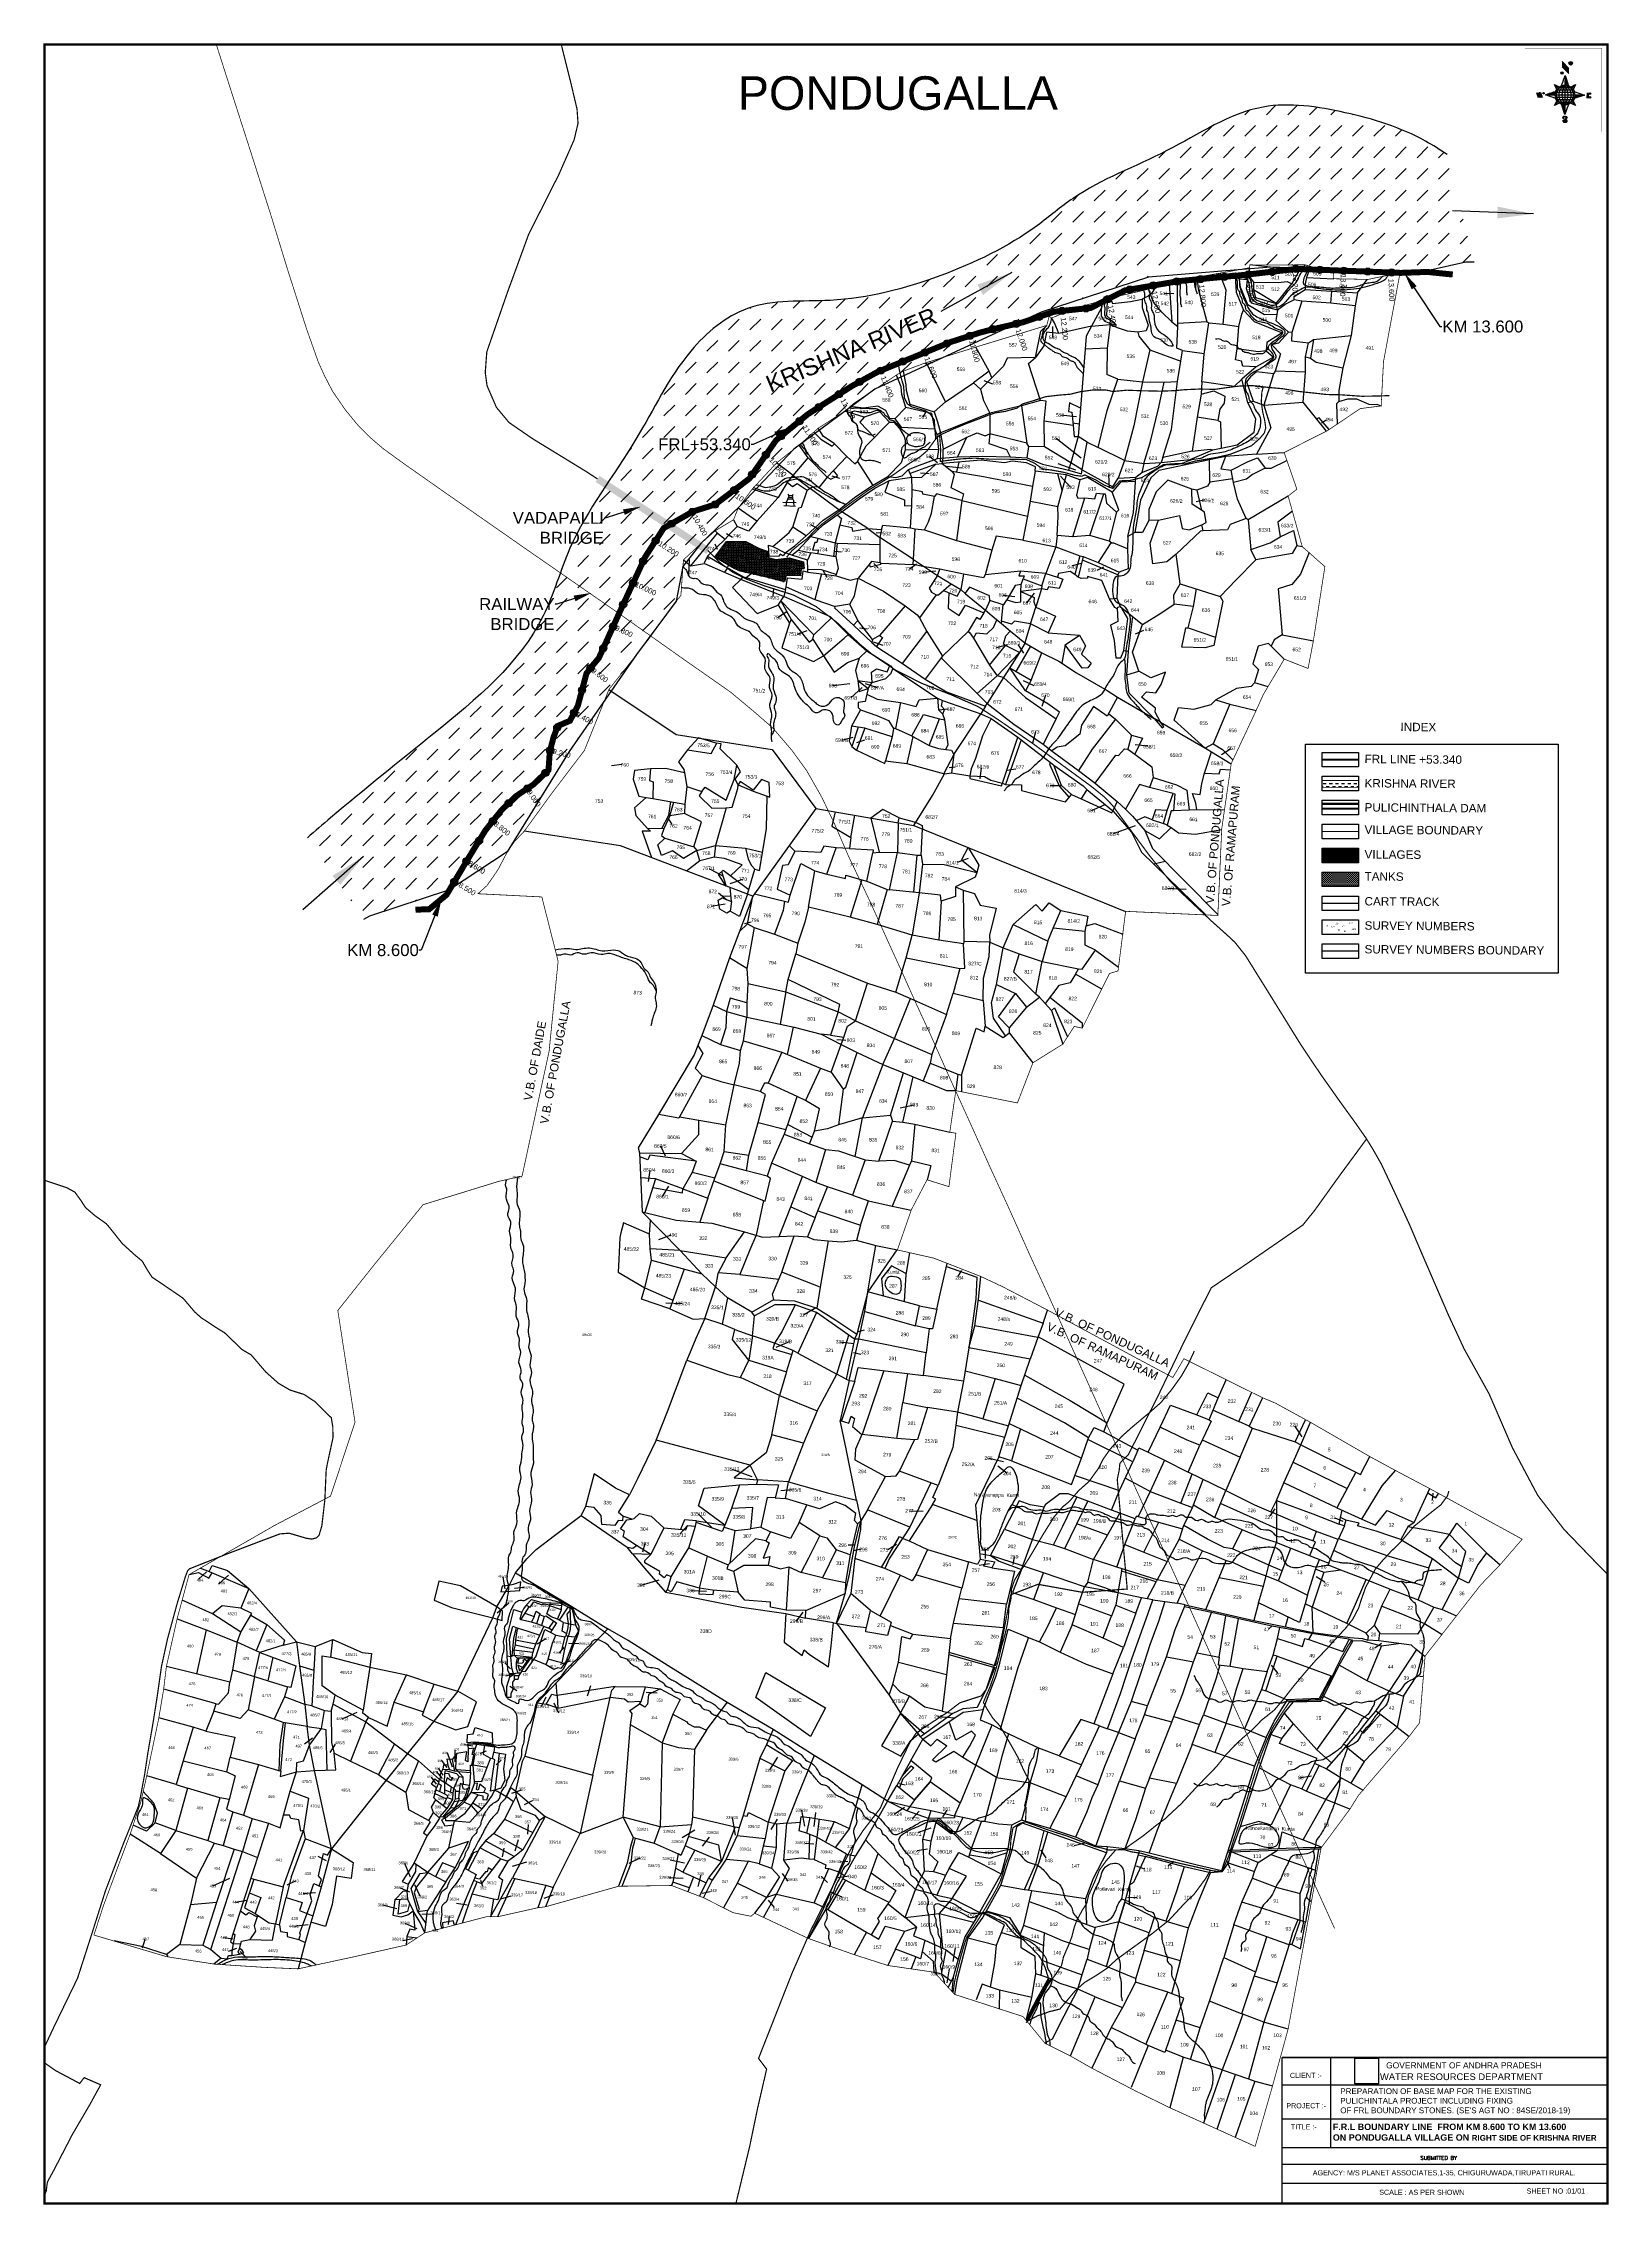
# Model space of a CAD drawing. Header units: millimetres. Extents: x 354375 to 360909, y 1837794 to 1846819.
import ezdxf
from ezdxf import colors
from ezdxf.entities.mleader import LeaderData, LeaderLine
from ezdxf.enums import TextEntityAlignment as Align
from ezdxf.math import Vec2, Vec3

# ---------------------------------------------------------------- set-up
doc = ezdxf.new("R2010")
doc.units = ezdxf.units.MM
doc.header["$PDMODE"] = 32
doc.header["$PDSIZE"] = 30
for name, color, linetype in [('BND', 6, 'Continuous'), ('bord', 1, 'Continuous'), ('CSMark', 72, 'Continuous'), ('DIMENSION', 255, 'Continuous'), ('FRL', 3, 'Continuous'), ('Plot', 7, 'Continuous'), ('ROAD', 1, 'Continuous'), ('ROADS', 50, 'Continuous'), ('STREAM', 130, 'Continuous'), ('TABLE', 7, 'Continuous'), ('TEXT', 7, 'Continuous'), ('VILLAGE AREA', 1, 'Continuous')]:
    doc.layers.add(name, color=color, linetype=linetype)
doc.styles.add('I', font='romans.shx', dxfattribs={"width": 0.9, "height": 3})
doc.styles.add('LE', font='arial.ttf', dxfattribs={"height": 3})
doc.styles.get("Standard").update_dxf_attribs({"font": 'arial.ttf'})
doc.linetypes.add('FENCELINE2', pattern='A,0.25,-0.1,[132,ltypeshp.shx,S=0.1,R=0,X=-0.1,Y=0],-0.1,1', length=1.45)
doc.linetypes.add('TRACKS', pattern='A,0.15,[130,ltypeshp.shx,S=0.25,R=0,X=0,Y=0],0.15', length=0.3)
doc.dimstyles.get("Standard").update_dxf_attribs({"dimtxt": 0.18, "dimasz": 0.18, "dimexe": 0.18, "dimexo": 0.0625, "dimgap": 0.09, "dimtad": 0, "dimtih": 1, "dimtoh": 1, "dimdec": 4, "dimzin": 0, "dimdsep": 46, "dimtxsty": 'Standard', "dimcen": 0.09, "dimadec": 0, "dimazin": 0, "dimtfac": 1, "dimtdec": 4, "dimtofl": 0, "dimtmove": 0, "dimatfit": 3, "dimfxl": 1, "dimtolj": 1, "dimtzin": 0, "dimarcsym": 0})
picture_1 = doc.add_image_def('image1.png', size_in_pixel=(5098, 5519))
pattern_1 = [(267.297113149, (-8720374.938, 50637915.138), (10.5367255337, -0.497431438), [])]
pattern_2 = [(357.297113149, (-8720374.938, 50637915.138), (0.497431438, 10.5367255337), [])]

# ---------------------------------------------------------------- blocks, each defined once
blk = doc.blocks.new('*X15')
at = {"color": 0, "linetype": 'Continuous'}
for p, q in [((6321.6, 240.5), (6322.3, 241.2)), ((6321.6, 240.3), (6322.3, 241)), ((6321.6, 240.1), (6322.3, 240.8)), ((6321.6, 239.9), (6322.4, 240.7)), ((6321.6, 239.8), (6322.4, 240.6)), ((6321.6, 239.6), (6322.5, 240.5)), ((6321.6, 239.4), (6322.5, 240.3)), ((6321.6, 239.2), (6322.6, 240.2)), ((6321.7, 239.1), (6322.6, 240.1)), ((6321.8, 240.8), (6322.4, 241.4)), ((6321.8, 239), (6322.7, 240)), ((6321.8, 239), (6322.8, 239.9)), ((6321.9, 238.9), (6322.9, 239.8)), ((6322, 238.8), (6323, 239.7)), ((6322.1, 241.3), (6322.4, 241.6)), ((6322.1, 238.7), (6323.1, 239.6)), ((6322.2, 238.6), (6323.1, 239.6)), ((6322.3, 238.5), (6323.2, 239.5)), ((6322.4, 238.5), (6323.3, 239.4)), ((6322.5, 238.4), (6323.4, 239.3)), ((6322.7, 238.4), (6323.6, 239.3)), ((6322.8, 238.3), (6323.7, 239.2)), ((6322.9, 238.3), (6323.8, 239.1)), ((6323.1, 238.2), (6323.9, 239.1)), ((6323.2, 238.2), (6324, 239)), ((6323.3, 238.2), (6324.2, 239)), ((6323.5, 238.1), (6324.3, 238.9)), ((6323.7, 238.1), (6324.4, 238.9)), ((6323.8, 238.1), (6324.6, 238.8)), ((6324.1, 238.2), (6324.7, 238.8)), ((6324.3, 238.3), (6324.9, 238.8)), ((6324.6, 238.3), (6325.1, 238.8)), ((6324.8, 238.4), (6325.2, 238.8)), ((6325.1, 238.5), (6325.4, 238.8)), ((6325.4, 238.6), (6325.6, 238.8))]:
    blk.add_line(p, q, dxfattribs=at)
blk = doc.blocks.new('*X14')
at = {"color": 0, "linetype": 'Continuous'}
for p, q in [((6324.4, 240.3), (6324.5, 240.4)), ((6324.6, 240.3), (6324.8, 240.5)), ((6324.7, 240.2), (6325, 240.5)), ((6324.8, 240.2), (6325.2, 240.6)), ((6325, 240.1), (6325.5, 240.6)), ((6325.1, 240.1), (6325.6, 240.6)), ((6325.2, 240), (6325.8, 240.6)), ((6325.3, 240), (6326, 240.6)), ((6325.4, 239.9), (6326.1, 240.6)), ((6325.5, 239.8), (6326.2, 240.5)), ((6325.6, 239.8), (6326.3, 240.5)), ((6325.7, 239.7), (6326.5, 240.4)), ((6325.9, 239.6), (6326.6, 240.3)), ((6326, 239.5), (6326.7, 240.3)), ((6326, 239.4), (6326.8, 240.2)), ((6326.1, 239.3), (6327, 240.2)), ((6326.2, 239.3), (6327.1, 240.1)), ((6326.3, 239.2), (6327.1, 240)), ((6326.4, 239.1), (6327.2, 239.9)), ((6326.5, 239), (6327.3, 239.8)), ((6326.5, 238.9), (6327.4, 239.7)), ((6326.6, 238.8), (6327.5, 239.6)), ((6326.7, 238.7), (6327.5, 239.5)), ((6326.8, 238.6), (6327.6, 239.4)), ((6326.8, 238.5), (6327.7, 239.3)), ((6326.8, 236.5), (6327.4, 237)), ((6326.9, 238.3), (6327.8, 239.2)), ((6326.9, 238.2), (6327.9, 239.1)), ((6326.9, 236.8), (6327.6, 237.4)), ((6327, 238.1), (6327.8, 239)), ((6327, 237.9), (6327.8, 238.8)), ((6327, 237.8), (6327.8, 238.6)), ((6327, 237.6), (6327.8, 238.4)), ((6327, 237.4), (6327.8, 238.2)), ((6327, 237.3), (6327.8, 238)), ((6327, 237.1), (6327.8, 237.9))]:
    blk.add_line(p, q, dxfattribs=at)
blk = doc.blocks.new('H')
at = {"layer": 'bord', "extrusion": (0.000427885, 0.004792, 0.999988)}
h = blk.add_hatch(dxfattribs=at)
h.set_pattern_fill('LINE', color=8, scale=84.387686, angle=-2.7029, style=0)
h.set_pattern_definition(pattern_2)
h.paths.add_polyline_path([(-492, 786, -0.090992), (-448, 775), (-486, 912)])
h = blk.add_hatch(dxfattribs=at)
h.set_pattern_fill('LINE', color=8, scale=84.387686, angle=-92.7029, style=0)
h.set_pattern_definition(pattern_1)
h.paths.add_polyline_path([(-625, 665, -0.090992), (-615, 710), (-751, 671)])
h = blk.add_hatch(dxfattribs=at)
h.set_pattern_fill('LINE', color=8, scale=84.387686, angle=-92.7029, style=0)
h.set_pattern_definition(pattern_1)
h.paths.add_polyline_path([(-246, 647), (-372, 653, -0.090992), (-382, 609)])
h = blk.add_hatch(dxfattribs=at)
h.set_pattern_fill('LINE', color=8, scale=84.387686, angle=-2.7029, style=0)
h.set_pattern_definition(pattern_2)
h.paths.add_polyline_path([(-504, 533, -0.090992), (-549, 543), (-510, 406)])
for p, q in [((-538, 774, -1216), (-487, 906, -1216)), ((-519, 1020, -1217), (-435, 927, -1216)), ((-516, 1087, -1217), (-432, 994, -1217)), ((-487, 906, -1216), (-493, 780, -1216)), ((-487, 906, -1216), (-448, 769, -1216)), ((-865, 701, -1215), (-847, 638, -1215)), ((-847, 700, -1215), (-829, 637, -1215)), ((-829, 699, -1215), (-811, 636, -1215)), ((-829, 699, -1215), (-811, 698, -1215)), ((-811, 698, -1215), (-794, 635, -1215)), ((-752, 665, -1215), (-615, 704, -1215)), ((-752, 665, -1215), (-625, 659, -1215)), ((-619, 614, -1215), (-752, 665, -1215)), ((-639, 526, -1214), (-606, 585, -1215)), ((-639, 526, -1214), (-593, 568, -1215)), ((-627, 794, -1216), (-567, 760, -1216)), ((-627, 794, -1216), (-584, 747, -1215)), ((-599, 731, -1215), (-627, 794, -1216)), ((-421, 753, -1216), (-359, 781, -1216)), ((-371, 513, -1214), (-414, 560, -1215)), ((-359, 781, -1216), (-405, 739, -1216)), ((-399, 576, -1215), (-371, 513, -1214)), ((-359, 781, -1216), (-392, 721, -1215)), ((-246, 641, -1215), (-383, 603, -1215)), ((-379, 693, -1215), (-246, 641, -1215)), ((-373, 647, -1215), (-246, 641, -1215)), ((-213, 669, -1215), (-217, 601, -1215)), ((-197, 600, -1215), (-194, 668, -1215)), ((-577, 553, -1215), (-639, 526, -1214)), ((-511, 400, -1214), (-549, 537, -1214)), ((-460, 533, -1215), (-511, 400, -1214)), ((-505, 527, -1214), (-511, 400, -1214)), ((-371, 513, -1214), (-431, 546, -1215))]:
    blk.add_line(p, q, dxfattribs=at)
at = {"layer": 'bord', "color": 8, "linetype": 'ByBlock', "extrusion": (0.000427885, 0.004792, 0.999988)}
for p, q in [((-373, 647, -1215), (-625, 659, -1215)), ((-378, 616, -1215), (-623, 628, -1215)), ((-375, 679, -1215), (-620, 691, -1215)), ((-392, 585, -1215), (-611, 595, -1215)), ((-386, 711, -1215), (-605, 722, -1215)), ((-420, 555, -1215), (-587, 562, -1215)), ((-411, 744, -1216), (-578, 752, -1216)), ((-493, 780, -1216), (-505, 527, -1214))]:
    blk.add_line(p, q, dxfattribs=at)
at = {"layer": 'bord', "extrusion": (0.000427885, 0.004792, 0.999988), "elevation": -1212}
for points, const_width in [([(-530, 950, 1), (-520, 939, 1)], 14.8), ([(-414, 1073, 1), (-398, 1058, 1)], 22.3), ([(-776, 697, 1), (-769, 690, 1)], 8.9), ([(-180, 618, 1), (-173, 611, 1)], 9.79), ([(-178, 667, 1), (-171, 660, 1)], 9.79), ([(-525, 322, 1), (-533, 329, 1)], 11.1), ([(-490, 362, 1), (-498, 369, 1)], 11.1)]:
    blk.add_lwpolyline(points, format="xyb", close=True, dxfattribs=dict(at, const_width=const_width))
for points, const_width in [([(-522, 960), (-516, 1093)], 1.61), ([(-434, 933), (-428, 1066)], 1.61), ([(-870, 707), (-846, 706)], 0.642), ([(-829, 643), (-855, 644)], 0.642), ([(-829, 643), (-821, 678)], 0.642), ([(-811, 642), (-784, 641)], 0.642), ([(-793, 641), (-782, 694)], 0.642), ([(-177, 605), (-226, 607)], 0.706), ([(-223, 676), (-174, 673)], 0.706), ([(-195, 645), (-185, 644)], 0.706)]:
    blk.add_lwpolyline(points, dxfattribs=dict(at, const_width=const_width))
for points in [[(-537, 317), (-531, 310), (-520, 307), (-505, 307), (-494, 310), (-486, 318), (-487, 326), (-491, 333), (-494, 336), (-503, 341), (-522, 347), (-530, 352), (-534, 355), (-537, 363), (-537, 373), (-530, 381), (-520, 384), (-504, 384), (-493, 380), (-487, 373)], [(-522, 348), (-526, 354), (-528, 361), (-528, 371), (-526, 375), (-521, 381), (-515, 384)], [(-505, 307), (-499, 312), (-497, 319), (-497, 327), (-501, 335), (-509, 343)]]:
    blk.add_lwpolyline(points, dxfattribs=at)
at = {"layer": 'bord', "extrusion": (0.000427885, 0.004792, 0.999988)}
for centre, radius in [((-525, 944, -1212), 14.8), ((-406, 1065, -1212), 22.3), ((-773, 694, -1212), 8.9), ((-498, 659, -1212), 127), ((-177, 615, -1212), 9.79), ((-174, 663, -1212), 9.79), ((-529, 325, -1212), 11.1), ((-494, 365, -1212), 11.1)]:
    blk.add_circle(centre, radius, dxfattribs=at)
at = {"layer": 'bord', "color": 8, "linetype": 'ByBlock', "extrusion": (0.000427885, 0.004792, 0.999988)}
for centre, radius, start, end in [((-482, 658, -1212), 128, 94.9254, 259.6691), ((-437, 656, -1212), 141, 113.2864, 241.308), ((-316, 651, -1212), 222, 142.5892, 212.0053), ((-560, 662, -1212), 141, 293.2864, 61.308), ((-681, 668, -1212), 222, 322.5892, 32.0053), ((-515, 660, -1212), 128, 274.9254, 79.6691)]:
    blk.add_arc(centre, radius, start, end, dxfattribs=at)
at = {"layer": 'bord', "extrusion": (0.000427885, 0.004792, 0.999988)}
for points in [[(-516, 1093, -1212), (-431, 1000, -1212), (-519, 1026, -1212), (-434, 933, -1212)], [(-864, 707, -1212), (-846, 706, -1212), (-846, 644, -1212), (-829, 643, -1212)], [(-829, 705, -1212), (-811, 704, -1212), (-811, 642, -1212), (-793, 641, -1212)], [(-193, 674, -1212), (-197, 606, -1212), (-213, 675, -1212), (-216, 607, -1212)]]:
    blk.add_solid(points, dxfattribs=at)
at = {"layer": 'bord', "extrusion": (0.000427885, 0.004792, 0.999988), "xscale": 7.977342409717546, "yscale": 7.977342408231451, "zscale": 7.977342408476333, "rotation": 138.0840426661453}
for name, p in [('*X14', (38301, -31929, -1212)), ('*X15', (38314, -31951, -1212))]:
    blk.add_blockref(name, p, dxfattribs=at)

msp = doc.modelspace()

# ---------------------------------------------------------------- hatches: boundary and pattern name
h = msp.add_hatch()
h.set_pattern_fill('DASH,_O', color=4, scale=20, angle=45)
h.set_pattern_definition([(45, (0, 0), (7e-15, 89.8025612), [63.5, -63.5])])
h.paths.add_polyline_path([(355477.1, 1843501.6), (355711.7, 1843159.9), (355737, 1843173.6), (356070, 1843283.5), (356311.5, 1843442.1), (356569.1, 1843861.7), (356851.2, 1844266.5), (357016.9, 1844488.8), (357044.6, 1844633.6), (357119.9, 1844730.1), (357281.4, 1844886.2), (357507.2, 1845123.6), (357846, 1845373.9), (358539.6, 1845695.9), (358987.5, 1845842.6), (359498.8, 1845883.5), (360096, 1845862), (360175.6, 1845873.5), (360312.4, 1845904.9), (360346.8, 1845905.4), (360233.9, 1846353.5), (360199.5, 1846376.3), (360144.5, 1846409.7), (360087.5, 1846438.9), (360028.6, 1846464.1), (359968, 1846485.8), (359905.9, 1846504.6), (359842.6, 1846520.9), (359778.3, 1846535.3), (359713.4, 1846547.6), (359648.4, 1846556.4), (359583.7, 1846560.7), (359519.9, 1846559.2), (359457.4, 1846550.8), (359396.6, 1846534.9), (359337.1, 1846512.7), (359278.6, 1846485.8), (359220.7, 1846455.7), (359163.1, 1846424), (359105.3, 1846392.1), (359047, 1846361.6), (358988.1, 1846333.2), (358929.1, 1846306), (358870.4, 1846279), (358812.4, 1846251.2), (358755.7, 1846221.6), (358700.7, 1846189.3), (358647.9, 1846153.3), (358596.7, 1846114.2), (358545.7, 1846074.5), (358493.5, 1846036.5), (358439.5, 1846001.2), (358383.9, 1845968.5), (358326.8, 1845938.1), (358268.6, 1845910), (358209.3, 1845883.9), (358149.2, 1845859.8), (358088.5, 1845837.3), (358027.3, 1845816.7), (357965.5, 1845798.1), (357903.2, 1845781.8), (357840.2, 1845768), (357776.5, 1845757.1), (357712.1, 1845749.2), (357646.9, 1845744.6), (357581.2, 1845742.8), (357515.5, 1845741.5), (357450.6, 1845738.2), (357387.1, 1845730.3), (357325.7, 1845715.3), (357267.1, 1845691.1), (357211.7, 1845658), (357159.9, 1845617.9), (357112.1, 1845572.2), (357068.6, 1845522.8), (357029.4, 1845470.9), (356993.6, 1845417.2), (356960.3, 1845362.1), (356928.4, 1845306.2), (356897.1, 1845250), (356865.4, 1845194), (356832.2, 1845138.8), (356797.5, 1845084.3), (356762, 1845030.3), (356726.2, 1844976.5), (356690.8, 1844922.4), (356656.6, 1844867.7), (356624.2, 1844812.1), (356594.2, 1844755.2), (356567.4, 1844696.7), (356543.7, 1844636.5), (356521.5, 1844575.7), (356499, 1844515.2), (356474.5, 1844455.9), (356446.2, 1844398.8), (356413.5, 1844344.2), (356377, 1844291.9), (356336.9, 1844241.8), (356293.9, 1844193.6), (356248.3, 1844147.1), (356200.7, 1844102.1), (356151.6, 1844058.3), (356101.3, 1844015.5), (356050.5, 1843973.5), (355999.5, 1843932), (355948.7, 1843891), (355898.2, 1843850.2), (355847.9, 1843809.6), (355797.9, 1843769.1), (355748.1, 1843728.6), (355698.5, 1843688.1), (355649.1, 1843647.3), (355599.8, 1843606.3), (355550.8, 1843564.9), (355501.9, 1843523.1)])
h = msp.add_hatch()
h.set_pattern_fill('DASH', color=4, scale=102.472642)
h.set_pattern_definition([(0, (297054.477, 1529137.097), (12.8090803, 12.8090803), [12.8090803, -12.8090803])])
h.paths.add_polyline_path([(359713, 1843740.7), (359713, 1843711.6), (359864.6, 1843711.6), (359864.6, 1843740.7)])
h = msp.add_hatch()
h.set_pattern_fill('DASH', color=4, scale=34.157547)
h.set_pattern_definition([(0, (297054.4773, 1529137.097), (4.269693427, 4.269693427), [4.26969343, -4.26969343])])
h.paths.add_polyline_path([(359713, 1843358.1), (359713, 1843297.3), (359864.6, 1843297.3), (359864.6, 1843358.1)])
at = {"layer": 'Plot'}
h = msp.add_hatch(dxfattribs=at)
h.set_pattern_fill('ANGLE', color=1, scale=0.991975, angle=-1.16043, style=0)
h.set_pattern_definition([(358.83956926, (-34102.514, 22436.806), (0.140324633, 6.927522334), [5.039231566, -1.889711837]), (88.83956926, (-34102.514, 22436.806), (-6.927522334, 0.140324633), [5.039231566, -1.889711837])])
h.paths.add_polyline_path([(357226.6, 1844738.6), (357307, 1844738.9), (357363.9, 1844709.1), (357395.9, 1844698.5), (357400.6, 1844671.9), (357432.2, 1844663.7), (357488.2, 1844669.6), (357547.4, 1844653.7), (357550.6, 1844625.5), (357537.4, 1844624.8), (357534.9, 1844594.5), (357475, 1844596.7), (357467.8, 1844570.1), (357399.4, 1844587.6), (357283.3, 1844614.5), (357258.5, 1844626.2), (357178.1, 1844673.5)])
at = {"layer": 'VILLAGE AREA', "linetype": 'ByBlock'}
h = msp.add_hatch(dxfattribs=at)
h.set_pattern_fill('ANSI31', color=256, scale=30.313756, angle=68.54643)
h.set_pattern_definition([(113.5464313, (248920.496, 1285334.1473), (-3.473716373, -1.513763288), [])])
h.paths.add_polyline_path([(359864.6, 1843397.3), (359864.6, 1843458.1), (359713, 1843458.1), (359713, 1843397.3)])

# ---------------------------------------------------------------- linework, layer by layer
at = {"color": 245, "linetype": 'TRACKS', "ltscale": 75, "const_width": 3}
for points in [[(357342.4, 1844027.1), (357242.7, 1844110.2), (357045.5, 1844248.1), (356776.7, 1844438.4), (356411.1, 1844692), (356047.8, 1844945.5), (355877.6, 1845065), (355791.3, 1845127.9), (355737.9, 1845173.6), (355688.4, 1845223.5), (355634.5, 1845289.4), (355582.6, 1845365.2), (355548.7, 1845430.1), (355522.4, 1845488.6), (355473.6, 1845626.6), (355394.2, 1845874.9), (355327.8, 1846091.7), (355246.5, 1846347.2), (355146.6, 1846658.3), (355097, 1846813.9)], [(357342.4, 1844027.1), (357419.3, 1843960), (357499.4, 1843866.5), (357560.7, 1843782.1), (357623.2, 1843672.4), (357677.8, 1843558.1), (357735.8, 1843424), (357824.6, 1843236.9), (357909.3, 1843049.3), (357951.7, 1842956.5), (358013.6, 1842818.3), (358075.9, 1842683.1), (358161.1, 1842491.8), (358254.2, 1842286.5), (358331.7, 1842114.4), (358409.9, 1841943.7), (358493.1, 1841757.6), (358564.1, 1841603.5), (358654.1, 1841404.2), (358754.7, 1841181.4), (358803.9, 1841071.8), (358868.3, 1840930.4), (358949.5, 1840750.6), (359736.7, 1839008), (359764.2, 1838947.5)]]:
    msp.add_lwpolyline(points, dxfattribs=at)
at = {"const_width": 0.262}
msp.add_lwpolyline([(360879.6, 1846798.3), (360558.8, 1846798.3), (360558.8, 1846449.7), (360879.6, 1846449.7)], close=True, dxfattribs=at)
at = {"color": 4}
msp.add_lwpolyline([(360346.8, 1845905.4), (360312.4, 1845904.9), (360175.6, 1845873.5), (360096, 1845862), (359498.8, 1845883.5), (358987.5, 1845842.6), (358539.6, 1845695.9), (357846, 1845373.9), (357507.2, 1845123.6), (357281.4, 1844886.2), (357119.9, 1844730.1), (357044.6, 1844633.6), (357016.9, 1844488.8), (356851.2, 1844266.5), (356569.1, 1843861.7), (356311.5, 1843442.1), (356070, 1843283.5), (355737, 1843173.6), (355711.7, 1843159.9)], dxfattribs=at)
at = {"color": 0}
for points in [[(359643.4, 1843892.3), (360696.9, 1843892.3), (360696.9, 1842936.2), (359643.4, 1842936.2)], [(359713, 1843857.9), (359864.6, 1843857.9), (359864.6, 1843797.1), (359713, 1843797.1)], [(359713, 1843758), (359864.6, 1843758), (359864.6, 1843697.2), (359713, 1843697.2)], [(359713, 1843658), (359864.6, 1843658), (359864.6, 1843597.2), (359713, 1843597.2)], [(359713, 1843558), (359864.6, 1843558), (359864.6, 1843497.2), (359713, 1843497.2)], [(359713, 1843458.1), (359864.6, 1843458.1), (359864.6, 1843397.3), (359713, 1843397.3)], [(359713, 1843358.1), (359864.6, 1843358.1), (359864.6, 1843297.3), (359713, 1843297.3)], [(359713, 1843258.1), (359864.6, 1843258.1), (359864.6, 1843197.3), (359713, 1843197.3)], [(359713, 1843158.1), (359864.6, 1843158.1), (359864.6, 1843097.3), (359713, 1843097.3)], [(359713, 1843058.2), (359864.6, 1843058.2), (359864.6, 1842997.4), (359713, 1842997.4)]]:
    msp.add_lwpolyline(points, close=True, dxfattribs=at)
at = {"color": 4, "const_width": 3.42}
for points in [[(359864.6, 1843740.7), (359713, 1843740.7)], [(359864.6, 1843711.6), (359713, 1843711.6)]]:
    msp.add_lwpolyline(points, dxfattribs=at)
at = {"color": 0, "linetype": 'FENCELINE2', "ltscale": 80, "const_width": 9.09}
for points in [[(359864.6, 1843642.9), (359713, 1843642.9)], [(359864.6, 1843623.2), (359713, 1843623.2)]]:
    msp.add_lwpolyline(points, dxfattribs=at)
msp.add_lwpolyline([(359545, 1838408.1), (360903.6, 1838408.1), (360903.6, 1837798.6), (359545, 1837798.6)], close=True)
at = {"color": 4}
msp.add_open_spline([(360233.8, 1846353.7), (360204.2, 1846373.6), (360074.8, 1846457.5), (359817, 1846535.7), (359424, 1846595.5), (359070.8, 1846351.3), (358733.8, 1846232.3), (358457.7, 1845994.9), (358118.2, 1845832.2), (357705.8, 1845724.4), (357317.7, 1845758.8), (357023.9, 1845510.6), (356849.3, 1845128.2), (356580, 1844792.4), (356446, 1844297.4), (356030.9, 1843955.3), (355682.3, 1843677.5), (355509.3, 1843529.6), (355477.1, 1843501.6)], degree=3, knots=[5565.073698, 5565.073698, 5565.073698, 5565.073698, 5671.412453, 6026.576286, 6370.093912, 6811.380667, 7250.662048, 7436.99095, 7895.132819, 8364.635402, 8711.468131, 9007.199942, 9440.815909, 9972.938838, 10276.359737, 10947.391125, 11503.408839, 11631.473487, 11631.473487, 11631.473487, 11631.473487], dxfattribs=at)
for p in [(359205.3, 1845834.3), (359304.9, 1845843.7), (359404.4, 1845853.5), (359503.7, 1845864.9), (359603.1, 1845876.3), (359703, 1845872.9), (359802.9, 1845869.1), (359902.9, 1845865.3), (360002.8, 1845861.5), (358817.9, 1845750.2), (358908.8, 1845790.2), (359007.3, 1845807.2), (359105.9, 1845824.2), (358531, 1845676.6), (358627.3, 1845701.3), (358726.8, 1845711.7), (358147.2, 1845565.4), (358242, 1845597.1), (358338.1, 1845624.7), (358435.5, 1845647.1), (357962.1, 1845489.6), (358054.7, 1845527.5), (357781.3, 1845404.8), (357869.6, 1845451.7), (357611.6, 1845299.2), (357695.8, 1845353), (357530.5, 1845240.9), (357453.1, 1845177.6), (357391, 1845100.2), (357258.9, 1844953.2), (357333.9, 1845018.1), (357083.9, 1844862.4), (357179.1, 1844892.8), (357179.1, 1844892.8), (356997, 1844812.9), (356930.7, 1844741.8), (356879, 1844656.3), (356836.9, 1844565.7), (356794.8, 1844474.9), (356753.5, 1844383.9), (356658.5, 1844209.5), (356712.1, 1844292.8), (356623.3, 1844117.4), (356520.1, 1843961.6), (356590.7, 1844023.5), (356490.5, 1843866.3), (356470.8, 1843772.1), (356395.3, 1843707), (356317, 1843645.4), (356193.6, 1843488.9), (356250.8, 1843570.7), (356141.5, 1843403.6), (356090.4, 1843317.7)]:
    msp.add_point(p)
at = {"layer": 'BND', "lineweight": 30, "const_width": 3.03}
for points in [[(360037.5, 1845860.1), (359968.6, 1845489.9), (359958.7, 1845304.5), (359871.6, 1845293.4), (359734.8, 1845201.5), (359553.8, 1845109.9), (359606.9, 1844956.9), (359570.4, 1844928.1), (359629.4, 1844717), (359723.8, 1844633.5), (359675.7, 1844322.9), (359653.6, 1844208.2), (359554.3, 1844247.4), (359466.4, 1844098.6), (359436.7, 1844032.2), (359332.8, 1843810.7), (359293.4, 1843539.4), (359277.1, 1843176.9), (358892.2, 1843194.2), (358860.5, 1842945.4), (358825.2, 1842934.8), (358711.2, 1842706.5), (358677.5, 1842713.6), (358630.2, 1842639.9), (358505.2, 1842561.8), (358440.5, 1842394.1), (358183.5, 1842445.7), (358158.5, 1842272.1), (358183.9, 1842267.6), (358154.7, 1842044.7), (358063.3, 1842073.3), (357997.7, 1841947.5), (357939.7, 1841780.5), (358091.5, 1841746.2), (358287.4, 1841669.8), (358376.2, 1841628.1), (358566, 1841529.5), (358939.8, 1841327.6), (359089.3, 1841247.7), (359135.3, 1841326.3), (359462.1, 1841164.1), (359518.7, 1841140.1), (359663.6, 1841060.7), (359911.1, 1840917.8), (360019, 1840859.2), (360163.9, 1840782.5), (360547.3, 1840572.7), (360455.6, 1840466.6), (360373.6, 1840381.1), (360272.6, 1840252.1), (360142.1, 1840084.7), (360118.9, 1839806), (360076.4, 1839750.2), (359864.5, 1839503.8), (359828.1, 1839445.2), (359707.9, 1839283.6), (359636.8, 1838887.8), (359570.3, 1838526.6), (359505, 1838288.7), (359432.8, 1838037.4), (359076.3, 1838198.9), (358933.3, 1838268.9), (358750.6, 1838364.3), (358661.6, 1838415), (358555.6, 1838468.1), (358464.1, 1838579.5), (358178.3, 1838672), (358093.8, 1838764.4), (357899.4, 1838792.8), (357759.6, 1838837.8), (357568.8, 1838905.2), (357343.3, 1839011.2), (357328.9, 1838998.1), (357254.5, 1839013.1), (357130.3, 1839075.8), (356997, 1839126.7), (356791.1, 1839123.7), (356776, 1839123.5), (356471.5, 1839038), (356439, 1839033.9), (356272.8, 1838996.5), (356225.1, 1838996.5), (355966.9, 1838928.9), (355889.2, 1838878.1), (355670.2, 1838828.7), (355438.2, 1838778.7), (355298.1, 1838784.8), (355088.4, 1838798.5), (354889, 1838829.6), (354586.3, 1838919.8), (354625.6, 1839041.4), (354693.4, 1839223.9), (354737.4, 1839340.7), (354782.5, 1839477.7), (354806.7, 1839585), (354857.4, 1839827.4), (354877.4, 1839947.1), (354888.7, 1840040.7), (354933.5, 1840240.2), (354983.3, 1840424.7), (355339.4, 1840629.6), (355573.8, 1840752.6), (355676, 1841061.3), (355604.2, 1841527.5), (355756.3, 1841718.9), (355959.9, 1841969.3), (356275, 1842066.5), (356373.2, 1842088.7), (356486, 1842609.9), (356523.7, 1842985.9), (356455.7, 1843254.3), (356253.4, 1843264.5), (356189.3, 1843267.7), (356226.8, 1843301.7), (356271.7, 1843366.4), (356311.5, 1843442.1), (356341.2, 1843484.9), (356382.6, 1843529.1), (356497.1, 1843686.9), (356633.1, 1843865.6), (356736, 1844121.1), (356898.3, 1844325.9), (356997.7, 1844463.9), (357036.2, 1844513.6), (357046.6, 1844661.7), (357119.9, 1844730.1), (357180, 1844783.7), (357255.8, 1844829.3), (357275, 1844877.6), (357334.1, 1844957.7), (357435.1, 1845066.3), (357532.9, 1845144.1), (357609.6, 1845211.7), (357722.3, 1845283.9), (357756.6, 1845314.5), (357935.4, 1845433.3), (357963.8, 1845449.5), (358053.7, 1845483.1), (358267.1, 1845550.3), (358344.7, 1845573.8), (358563.2, 1845640.7), (358573, 1845678.6), (358583.5, 1845671.7), (358686.6, 1845713.9), (358798.5, 1845745.4), (358805.8, 1845761.4), (358828.4, 1845764.9), (358832.6, 1845756.3), (358939.8, 1845780.5), (359074.3, 1845814.2), (359108.3, 1845823.5), (359190.9, 1845842.4), (359288.3, 1845859.1), (359408.9, 1845881.4), (359411.2, 1845893.4), (359642.5, 1845893.5), (359760.7, 1845857.9), (359759.8, 1845835.5), (359903.7, 1845832.8), (360037.5, 1845860.1)], [(359864.6, 1843527.6), (359713, 1843527.6)]]:
    msp.add_lwpolyline(points, dxfattribs=at)
at = {"layer": 'DIMENSION', "color": 0, "const_width": 10}
msp.add_lwpolyline([(354379.8, 1846813.9), (360903.6, 1846813.9), (360903.6, 1837798.6), (354379.8, 1837798.6)], close=True, dxfattribs=at)
at = {"layer": 'DIMENSION'}
for points in [[(359093.9, 1845772.8), (359053.1, 1845774)], [(359709.7, 1845233.8), (359727.4, 1845245.6)], [(359187.2, 1844906), (359223.5, 1844914.3)], [(357422.2, 1844543.1), (357419.8, 1844509.2)], [(357561.9, 1844364.9), (357520.9, 1844350.4)], [(358931.6, 1843890.8), (358985.5, 1843885.6)], [(359292.1, 1843848.9), (359331.3, 1843874.3)], [(358931.5, 1843551.5), (358840.4, 1843518)], [(358235, 1843415.3), (358189.3, 1843398.1)], [(359057.4, 1843402.5), (359010.5, 1843391)], [(359145.4, 1843286), (359067.3, 1843289.2)]]:
    msp.add_lwpolyline(points, dxfattribs=at)
at = {"layer": 'DIMENSION', "color": 0}
for points in [[(357877.8, 1844772.9), (357851.6, 1844774.1)], [(358193.5, 1841670.6), (358208.5, 1841694.8)], [(359629.1, 1841000), (359597.8, 1841045.5)], [(360173.5, 1840735.4), (360175.9, 1840764.7)], [(356345.4, 1840432.7), (356392.8, 1840490.1), (356431.5, 1840529.5), (356508.2, 1840588.4), (356619.4, 1840672.2)], [(359515.3, 1840699.9), (359494.1, 1840669.8)], [(359800.1, 1840646.3), (359766.2, 1840660.5)], [(356293.4, 1840414.1), (356301.3, 1840366)], [(356341.7, 1840368.7), (356382.1, 1840372.9)], [(359724.1, 1840393.2), (359686.9, 1840414.9)], [(356317.3, 1840305.6), (356269.8, 1840263.8)], [(359488.9, 1840197.4), (359503.2, 1840211.2)], [(356471.7, 1840156.7), (356436.4, 1840133.7)], [(356528.8, 1840096.5), (356547.5, 1840122.5)], [(356566.9, 1840138.5), (356611.3, 1840136.6)], [(359931.7, 1840118.7), (359960.7, 1840139.1)], [(356300.8, 1840056.5), (356325.3, 1840031.5)], [(356304.8, 1840002.5), (356331.6, 1840009.3)], [(356533.6, 1840050.5), (356574, 1840064.8)], [(359529.1, 1840012), (359501.2, 1840046)], [(356351.3, 1839939), (356321.7, 1839958.2)], [(356454, 1839873.9), (356474.1, 1839914)], [(356659, 1839960.3), (356645.4, 1839917.5)], [(356937.1, 1839929.5), (356891.6, 1839932.9)], [(356526.8, 1839846.5), (356507.4, 1839888.1)], [(356133.6, 1839715), (356167.3, 1839710.3)], [(356035.8, 1839649.4), (356059.2, 1839619.1)], [(356060, 1839681.8), (356081, 1839621.8)], [(356093.1, 1839692.2), (356092.1, 1839643.3)], [(356199.6, 1839679.4), (356224.3, 1839689.6)], [(356285.7, 1839649.7), (356264.4, 1839631)], [(357438.6, 1839662.7), (357405.9, 1839610.1)], [(355994.3, 1839579.1), (356014.2, 1839549.8)], [(356015.3, 1839602.7), (356040, 1839572.9)], [(356023.1, 1839616.8), (356042.1, 1839587)], [(359667.3, 1839583.4), (359615.9, 1839575.3)], [(358145.7, 1839441.8), (358127.7, 1839414)], [(358028.1, 1839348.8), (358080.8, 1839367.2)], [(358022.4, 1839272.9), (358065.4, 1839279.7)], [(358537.6, 1839275.4), (358559.1, 1839242.7)], [(358677.8, 1839293.8), (358721.4, 1839304.3)], [(357459.4, 1839177), (357482.5, 1839144.4)], [(357699.8, 1839225.6), (357733.5, 1839227.8)], [(358970.8, 1839194.5), (358937.7, 1839207.3)], [(359069.5, 1839210.7), (359095, 1839228.8)], [(359328.9, 1839198.1), (359314, 1839231.3)], [(357623.1, 1839164.5), (357648.2, 1839138.7)], [(357709.7, 1839077.5), (357664.6, 1839097)], [(357736.5, 1839165.3), (357692.8, 1839158.5)], [(357426.7, 1839035), (357401.3, 1839066.1)], [(358938.9, 1839076.1), (358900.3, 1839075.1)], [(358181, 1838866.5), (358171.4, 1838809.2)], [(358155.5, 1838778.5), (358145.6, 1838720.4)]]:
    msp.add_lwpolyline(points, dxfattribs=at)
at = {"layer": 'DIMENSION', "color": 6}
msp.add_lwpolyline([(357155.1, 1844663), (357145.7, 1844668.4)], dxfattribs=at)
at = {"layer": 'FRL', "color": 84}
for points, const_width in [([(355928.3, 1843201.2), (355985.1, 1843202.8), (356058.1, 1843263.3), (356137.6, 1843397), (356219.8, 1843531.8), (356287.8, 1843617.2), (356348.5, 1843675.7), (356421.7, 1843724.6), (356483.5, 1843784.4), (356488.9, 1843860.2), (356504.7, 1843922.1), (356522.8, 1843968.7), (356572.8, 1843989.7), (356606.1, 1844052.9), (356642.1, 1844187.8), (356663.6, 1844216.2), (356693.6, 1844251.9), (356799.8, 1844485.9), (356887.5, 1844674.7), (356964.5, 1844794.4), (357086.8, 1844864), (357086.8, 1844864), (357179.1, 1844892.8), (357322, 1845001), (357434, 1845162), (357566, 1845270), (357749, 1845387), (357858, 1845447), (358161, 1845571), (358282, 1845610), (358343, 1845626), (358460.4, 1845652.8), (358593.8, 1845697.8), (358746.9, 1845713.8), (358889.9, 1845787), (359114.6, 1845825.7), (359385.9, 1845851.4), (359606.3, 1845876.6), (360041, 1845860), (360151, 1845864), (360257.5, 1845853.1)], 25), ([(359864.6, 1843827.5), (359713, 1843827.5)], 9.09)]:
    msp.add_lwpolyline(points, dxfattribs=dict(at, const_width=const_width))
at = {"layer": 'Plot'}
for points in [[(359278.3, 1845857.4), (359283.7, 1845852.2), (359349.5, 1845860.7), (359408.6, 1845843.5), (359408.9, 1845881.4)], [(359525.5, 1845703.9), (359418, 1845733.1), (359396.1, 1845793.7), (359401.4, 1845830.5), (359367.8, 1845833.4), (359349.4, 1845844.4), (359292.3, 1845837.3), (359288.7, 1845859.2)], [(359408.6, 1845843.5), (359426.1, 1845821.7), (359528.8, 1845819.4), (359566.4, 1845824.3), (359586, 1845813.7), (359617.8, 1845869.9), (359411.2, 1845893.4)], [(359617.8, 1845869.9), (359628.5, 1845876.5), (359585.5, 1845893.5)], [(359628.5, 1845876.5), (359642.5, 1845893.5)], [(359663.9, 1845887.1), (359646.8, 1845840.9), (359761.8, 1845835.5)], [(359016, 1845799.6), (359001.7, 1845775.4), (358986, 1845762.5), (358961.6, 1845750.9), (358961.1, 1845715.2), (358986, 1845641), (358978.5, 1845618.1), (358943.5, 1845612.7), (358947.9, 1845596.1), (358993.6, 1845539.3), (359122.8, 1845491.1), (359129.4, 1845536.1), (359105.3, 1845546), (359109.4, 1845635.5)], [(359085.4, 1845655.5), (359043.1, 1845696.1), (359008.8, 1845737.2), (358987.2, 1845792.3)], [(359074.3, 1845814.2), (359085.4, 1845655.5), (359109.4, 1845635.5), (359109.9, 1845648.9)], [(359230.6, 1845655.8), (359109.9, 1845648.9), (359108.3, 1845823.5)], [(359189.7, 1845842.1), (359194.6, 1845793.8), (359230.6, 1845655.8), (359239, 1845650.8)], [(359299.8, 1845646.5), (359311.5, 1845788.2), (359292.3, 1845837.3)], [(359349.4, 1845844.4), (359353.6, 1845780), (359383.8, 1845704.4), (359428.6, 1845657), (359545.8, 1845609.3), (359482, 1845568.7), (359479.1, 1845534.4), (359445.1, 1845529.8), (359358, 1845543.3), (359365.2, 1845636.1), (359377.7, 1845687.7), (359383.8, 1845704.4)], [(359523.1, 1845686.8), (359471.8, 1845685.5), (359402.1, 1845726.1), (359372.1, 1845800.7), (359367.8, 1845833.4)], [(359426.1, 1845821.7), (359425.4, 1845789.8), (359434.3, 1845757.1), (359520.5, 1845732.2), (359586, 1845813.7)], [(359520.5, 1845732.2), (359425.4, 1845789.8)], [(359748, 1845733.3), (359628.2, 1845741.3), (359595.1, 1845746.9), (359595.2, 1845761.6), (359642, 1845791)], [(359646.8, 1845840.9), (359642.1, 1845814.4), (359642, 1845791), (359752.8, 1845783.7), (359859.5, 1845776.7), (359900.7, 1845832.9)], [(359859.5, 1845776.7), (359850.2, 1845722.2), (359748, 1845733.3), (359752.8, 1845783.7)], [(358750.3, 1845638.2), (358613.6, 1845606.8), (358595.9, 1845650.8), (358583.5, 1845671.7)], [(358795.7, 1845738), (358791.2, 1845714.7), (358750.3, 1845638.2), (358827.2, 1845644.5)], [(358816.1, 1845742.4), (358795.7, 1845738), (358798.5, 1845745.4)], [(358943.5, 1845612.7), (358900.3, 1845616.4), (358858.6, 1845630.4), (358827.2, 1845644.5), (358828.5, 1845666.9), (358813.5, 1845680.3), (358816.1, 1845742.4), (358831.8, 1845745.7), (358832.6, 1845756.3)], [(358831.8, 1845745.7), (358837.8, 1845731.6), (358911.9, 1845740.5), (358961.6, 1845750.9)], [(359525.5, 1845703.9), (359523.1, 1845686.8), (359518.9, 1845661.3), (359572.1, 1845612.6)], [(359595.1, 1845746.9), (359562.5, 1845730.4), (359525.5, 1845703.9), (359520.5, 1845732.2)], [(359628.2, 1845741.3), (359585.6, 1845610.9), (359584.5, 1845575.8), (359654.9, 1845567.8)], [(359850.2, 1845722.2), (359832.9, 1845599.2), (359799.3, 1845464), (359781.6, 1845369.3), (359782.5, 1845323.5), (359819, 1845334.5), (359856.1, 1845334.5), (359906.7, 1845311.4), (359943.5, 1845310.9), (359958.7, 1845304.5)], [(358613.6, 1845606.8), (358561.4, 1845612.9), (358550.3, 1845556), (358516.2, 1845506.8), (358538, 1845616.9), (358563.2, 1845640.7)], [(358750.3, 1845638.2), (358727.9, 1845596.4), (358723.8, 1845540.9), (358704.2, 1845295), (358693.7, 1845177.4), (358663.1, 1845067.5), (358654.3, 1845036.4)], [(358827.2, 1845644.5), (358814.9, 1845545.6), (358813.9, 1845435.8)], [(359437.1, 1845467.8), (359377.3, 1845415.8), (359345.7, 1845385.9), (359210.4, 1845405.5), (359220, 1845520.3), (359239, 1845650.8), (359299.8, 1845646.5), (359365.2, 1845636.1)], [(359585.6, 1845610.9), (359572.1, 1845612.6), (359530.3, 1845567.1), (359502, 1845559.2), (359538.2, 1845521.3), (359515.8, 1845449), (359509.4, 1845439), (359438.8, 1845446.6), (359413.2, 1845426.2), (359397, 1845405.7), (359424.2, 1845324.6), (359469.5, 1845307.6), (359498.6, 1845212.9), (359438, 1845102.6), (359553.8, 1845109.9)], [(359643.1, 1845510), (359654.9, 1845567.8), (359676.1, 1845582.1), (359663.5, 1845504.1)], [(359676.1, 1845582.1), (359832.9, 1845599.2)], [(358516.2, 1845506.8), (358398.2, 1845503.7), (358382.9, 1845470.4), (358333.2, 1845421.3), (358322.3, 1845449.6), (358267.1, 1845550.3)], [(358537.4, 1845327.6), (358487, 1845481.2), (358516.2, 1845506.8)], [(358814.9, 1845545.6), (358723.8, 1845540.9)], [(358993.6, 1845539.3), (358962.7, 1845405.3), (358926.7, 1845221.6), (358887.8, 1845076.8), (358777, 1845131.4)], [(359047.2, 1845089.8), (359083.7, 1845206.7), (359108.2, 1845405.9), (359122.8, 1845491.1)], [(359129.4, 1845536.1), (359220.3, 1845522.8)], [(359479.1, 1845534.4), (359508.9, 1845508), (359437.1, 1845467.8), (359381.3, 1845471.1), (359375.7, 1845491.9), (359351.3, 1845497.5), (359358, 1845543.3)], [(359730.8, 1845199.5), (359632.6, 1845320.4), (359643.2, 1845446.1), (359643.1, 1845510), (359663.5, 1845504.1), (359687, 1845487.1), (359799.3, 1845464)], [(358107.7, 1845084.8), (358112, 1845122.3), (358106.3, 1845184), (358096.6, 1845208.6), (358082.8, 1845272.5), (357975.2, 1845298.2), (357958.3, 1845352.4), (357955.1, 1845384.5), (357935.4, 1845433.3)], [(357963.8, 1845449.5), (357975.5, 1845392.5), (357976.1, 1845370), (357992.1, 1845312.3), (358092.9, 1845279.5), (358106.4, 1845237.7), (358119.9, 1845192.1), (358106.3, 1845184)], [(358092.9, 1845279.5), (358140, 1845321.4), (358067, 1845473.8), (358053.7, 1845483.1)], [(358140, 1845321.4), (358257.4, 1845401.3)], [(358322.3, 1845449.6), (358257.4, 1845401.3), (358286.1, 1845374), (358333.2, 1845421.3)], [(358731.6, 1845153.8), (358777, 1845131.4), (358815.1, 1845285.3), (358860, 1845416.7), (358813.9, 1845435.8)], [(358860, 1845416.7), (358962.7, 1845405.3), (359053.7, 1845403.2), (359108.2, 1845405.9)], [(358968.2, 1845063.7), (358995.1, 1845150.2), (359031, 1845299.4), (359053.7, 1845403.2)], [(359210.4, 1845405.5), (359207.6, 1845353.1), (359190.9, 1845257.6), (359169.7, 1845116.2), (359245.6, 1845123.6), (359256, 1845121)], [(359401.9, 1845318.3), (359377.3, 1845415.8)], [(359509.4, 1845439), (359469.5, 1845307.6), (359632.6, 1845320.4)], [(359643.2, 1845446.1), (359515.8, 1845449)], [(357695.7, 1844870.3), (357766, 1844926.5), (357836.3, 1844972.4), (357899.6, 1845009.8), (357933.5, 1845006), (357958.9, 1845012.9), (357985.9, 1845038.4), (358031.9, 1845057.7), (358107.7, 1845084.8), (358190.9, 1845091.4), (358295.5, 1845095.2), (358409.8, 1845091.4), (358481.2, 1845087.2), (358545.4, 1845062), (358632.1, 1845041.2), (358654.3, 1845036.4), (358707.8, 1845021.2), (358711.3, 1845037.6), (358839, 1844967.3), (358861.5, 1845003.2), (358934.7, 1845007.3), (358959.2, 1845026.8), (359026.6, 1845052.5), (359041, 1845068.2), (359161.3, 1845080.9), (359256, 1845121), (359291.1, 1845127.6), (359357.4, 1845141.7), (359429.1, 1845194.8), (359435.3, 1845249.5), (359401.9, 1845318.3), (359424.2, 1845324.6)], [(358286.2, 1845374), (358299.1, 1845326.6), (358325.4, 1845274.1)], [(358553.3, 1845133.3), (358552, 1845240.8), (358560.5, 1845324.9), (358537.4, 1845327.6), (358457, 1845304.8), (358480, 1845149.4)], [(358704.2, 1845295), (358657.7, 1845317.5), (358653.9, 1845281.6), (358667.5, 1845278.6), (358672.8, 1845222.9), (358552, 1845240.8)], [(359207.6, 1845353.1), (359260.1, 1845366.9), (359305.6, 1845345.2), (359303.4, 1845315.7), (359284.8, 1845290.9), (359277.6, 1845243.1), (359190.9, 1845257.6)], [(359782.5, 1845323.5), (359772.4, 1845313), (359774.8, 1845228.4)], [(357728.2, 1845092.8), (357761.5, 1845062.4), (357772.5, 1845071.9), (357809.9, 1845138.1), (357906.2, 1845236.3), (357866.1, 1845280.1), (357800.9, 1845257.3), (357720.8, 1845282.9)], [(357975.2, 1845298.2), (357928.7, 1845250.4), (357908, 1845251.5), (357891.6, 1845285.1), (357858.7, 1845303.2), (357797.9, 1845294.7), (357742.3, 1845301.7)], [(357800.9, 1845257.3), (357782.9, 1845237.1), (357843.9, 1845172.7)], [(357906.2, 1845236.3), (357925, 1845236.8), (357948.8, 1845210.5), (357968, 1845176.8), (357971.8, 1845160.9), (357972, 1845119.4), (357955.7, 1845066.7), (357899.6, 1845009.8)], [(357928.7, 1845250.4), (357955.7, 1845216.4), (358096.6, 1845208.6)], [(358325.4, 1845274.1), (358119.9, 1845192.1), (358130.7, 1845123.9)], [(358457, 1845304.8), (358325.4, 1845274.1), (358325.8, 1845187.5)], [(358671.7, 1845234.1), (358698.5, 1845230.3)], [(358672.8, 1845222.9), (358676.9, 1845177), (358693.7, 1845177.4)], [(359277.6, 1845243.1), (359288.4, 1845237.7), (359291.1, 1845127.6)], [(359742.3, 1845206.5), (359699.8, 1845254.4), (359688.8, 1845251.2)], [(357504.1, 1845014.4), (357567.7, 1845087.3), (357529.4, 1845141.3)], [(357590.4, 1845194.8), (357620.7, 1845166), (357667.1, 1845137.1), (357676.6, 1845146.2)], [(357646.7, 1845006.8), (357728.2, 1845092.8), (357675.1, 1845147.8), (357631.8, 1845176.4), (357609.6, 1845211.7)], [(358933.5, 1844988.5), (358871.5, 1844985.7), (358836, 1844944.7), (358732.6, 1845006.2), (358701.5, 1844995.6), (358644.9, 1845017.1), (358514.3, 1845031.5), (358516.5, 1845049.5), (358478.7, 1845067), (358418.6, 1845074.3), (358387.1, 1845066.7), (358288.7, 1845077.9), (358127.1, 1845063.6), (358130.1, 1845086.6), (358130.7, 1845123.9), (358228, 1845173.2), (358190.9, 1845091.4)], [(358226, 1845172.1), (358272, 1845191.9), (358305.8, 1845180.1), (358325.8, 1845187.5), (358320.7, 1845147.1), (358394.4, 1845122.4), (358409.8, 1845091.4)], [(358481.2, 1845087.2), (358487.6, 1845134.8), (358480, 1845149.4), (358325.8, 1845187.5)], [(358663.1, 1845067.5), (358553.3, 1845133.3), (358487.6, 1845134.8)], [(358711.3, 1845037.6), (358731.6, 1845153.8), (358693.7, 1845177.4)], [(357479.3, 1844984.8), (357504.1, 1845014.4), (357435.1, 1845066.3)], [(357567.7, 1845087.3), (357646.7, 1845006.8), (357613.8, 1844965.6), (357586.1, 1844966.5), (357575.4, 1844960.4)], [(357772.5, 1845071.9), (357837.1, 1844972.9)], [(358112, 1845122.3), (357972, 1845119.4)], [(357999.4, 1845005.3), (357985.6, 1845038.3)], [(358099.4, 1845061.7), (357992.5, 1845021.8)], [(357999.4, 1845005.3), (358041.4, 1845006.9), (358099.4, 1845061.7), (358127.1, 1845063.6)], [(358127.1, 1845063.6), (358167.5, 1845032.6), (358177.1, 1845018.3), (358163.2, 1844963.3), (358215.2, 1844937.2), (358209, 1844909.2), (358102.6, 1844936.8), (358094.2, 1844927), (358046.4, 1844935.5), (358043.9, 1844945.8), (358001.2, 1844954.1)], [(358711.3, 1845037.6), (358663.1, 1845067.5)], [(358887.8, 1845076.8), (358861.5, 1845003.2)], [(358887.8, 1845076.8), (358968.2, 1845063.7), (358959.2, 1845026.8)], [(359438, 1845102.6), (359308.7, 1845093.7), (359242.4, 1845079.3), (359031.4, 1845035), (358997.7, 1845003.7), (358954.2, 1844910.4), (358931, 1844776.6), (358901.3, 1844758.8), (358925.6, 1844859.8), (358934.7, 1845007.3)], [(358968.2, 1845063.7), (359041, 1845068.2)], [(359169.7, 1845116.2), (359047.2, 1845089.8), (359041, 1845068.2)], [(359339.2, 1845000.6), (359243.1, 1844986.4), (359242.4, 1845079.3)], [(359308.7, 1845093.7), (359289.3, 1845041.3), (359332.9, 1845035.6), (359403.5, 1845072.7), (359441.9, 1845087.9), (359474, 1845044.7), (359500.2, 1845044.2), (359565.2, 1845076.9)], [(359474, 1845044.7), (359422, 1845018.2), (359397.2, 1844998.5), (359342.1, 1844984.6), (359332.9, 1845035.6)], [(357475.5, 1844549.5), (357481.6, 1844586.6), (357541.8, 1844580.6), (357546.5, 1844615.5), (357565.7, 1844610.5), (357565.8, 1844621.9), (357564.6, 1844660.2), (357499, 1844682), (357471.4, 1844691.5), (357463.2, 1844677.9), (357450.6, 1844685.6), (357444.4, 1844676.6), (357404, 1844675.6), (357401.3, 1844722.9), (357419.4, 1844717.7), (357487.5, 1844776.3), (357502.7, 1844798.1), (357527.8, 1844878.7), (357539.8, 1844881.8), (357562.6, 1844952), (357521.5, 1844979.7), (357502.3, 1844966.3), (357479.3, 1844984.8), (357442.1, 1844922.8), (357333.6, 1844957.1)], [(357504.1, 1845014.4), (357575.4, 1844960.4)], [(357558.9, 1844762.6), (357629.2, 1844826.8), (357695.7, 1844870.3), (357575.4, 1844960.4), (357562.6, 1844952)], [(357646.7, 1845006.8), (357661.2, 1844998), (357691.4, 1845012.6), (357672.9, 1845034.4)], [(357707.7, 1844862.8), (357780.6, 1844916.5), (357845.3, 1844961.4), (357904.2, 1844992.1), (357887.2, 1844943.9), (357969, 1844912.5), (357969.2, 1844887.4), (357999.6, 1844889.4), (358001.2, 1844954.1), (357999.4, 1845005.3), (357904.2, 1844992.1)], [(358514.3, 1845031.5), (358503.1, 1844969.8), (358493.4, 1844906.8), (358482.9, 1844843.9), (358463, 1844744.1), (358352.3, 1844760.3), (358333.2, 1844701.8), (358305.4, 1844599.3), (358299.2, 1844587.3), (358215.1, 1844602), (358116.7, 1844622.9)], [(358167.5, 1845032.6), (358298.9, 1845009.4), (358503.1, 1844969.8)], [(358609, 1844882.7), (358644.9, 1845017.1)], [(358627.6, 1844952.6), (358609.6, 1845021)], [(358701.5, 1844995.6), (358686.7, 1844931.4), (358693, 1844919.7), (358722.2, 1844920.7), (358763.6, 1844916.9), (358770.2, 1844940.8), (358801.2, 1844937.7), (358807.3, 1844937.1), (358811.7, 1844898.5), (358853.6, 1844860.7), (358863.7, 1844871), (358836, 1844944.7)], [(359243.1, 1844986.4), (359233.3, 1844969.9), (359189.8, 1844952.9), (359168.9, 1844957.6), (359067.7, 1844994.9), (359020, 1844945.1), (358988.4, 1844872.3), (358989, 1844825.9), (358962.9, 1844776.1), (358931, 1844776.6)], [(359395.8, 1844834.1), (359328.5, 1844809), (359317, 1844787.3), (359215.9, 1844782.8), (359210.9, 1844807.8), (359228.1, 1844817.4), (359222, 1844861.3), (359169.9, 1844893.9), (359168.9, 1844957.6)], [(359189.8, 1844952.9), (359209.5, 1844869.1)], [(359570.4, 1844928.1), (359403, 1844829.4), (359395.8, 1844834.1), (359358.5, 1844914.8), (359342.1, 1844984.6)], [(357442.1, 1844922.8), (357352.7, 1844823.7), (357275, 1844877.6)], [(357578.6, 1844759.6), (357630.2, 1844807.5), (357688.9, 1844849.2), (357707.7, 1844862.8), (357695.7, 1844870.3)], [(357699.2, 1844808.2), (357749, 1844797.3), (357752, 1844781.1), (357816.2, 1844793.1), (357707.7, 1844862.8)], [(357873.3, 1844789), (357878.4, 1844807), (357994.5, 1844795.3), (357999.6, 1844889.4)], [(357994.5, 1844795.3), (358013.5, 1844791), (358052.5, 1844787.4), (358069.6, 1844820.1), (358082.2, 1844857.4), (358094.6, 1844926.9)], [(358209, 1844909.2), (358187, 1844742.7)], [(358209, 1844909.2), (358482.9, 1844843.9)], [(358606.1, 1844763.2), (358610.6, 1844842.5), (358609, 1844882.7), (358495.6, 1844906.1)], [(358671.6, 1844758), (358722.2, 1844920.7)], [(358742.3, 1844762.9), (358801.2, 1844937.7)], [(358853.6, 1844860.7), (358823, 1844739.8)], [(359588.2, 1844864.4), (359527.6, 1844819.8), (359537.5, 1844757.4), (359592.6, 1844784.1), (359606.4, 1844721.3), (359629.4, 1844717)], [(357077.6, 1844637), (357188.8, 1844773.5), (357179.8, 1844783.6)], [(357188.8, 1844773.5), (357221.3, 1844748.6), (357146.5, 1844677.2), (357133.4, 1844647.3)], [(357255.8, 1844829.3), (357270.6, 1844801.1), (357244.4, 1844775.1), (357221.3, 1844748.6)], [(357352.7, 1844823.7), (357318.6, 1844781.1), (357270.6, 1844801.1)], [(357471.4, 1844691.5), (357512, 1844719.7), (357558.9, 1844762.6), (357502.7, 1844798.1)], [(357688.9, 1844849.2), (357705.9, 1844834.8), (357680.3, 1844733.1)], [(357816.2, 1844793.1), (357865.8, 1844755.7)], [(357816.2, 1844793.1), (357873.3, 1844789), (357865.8, 1844755.7)], [(358006.2, 1844663.7), (358013.5, 1844791)], [(358052.5, 1844787.4), (358187, 1844742.7), (358333.5, 1844703.1)], [(358901.3, 1844758.8), (358900.2, 1844707.5), (358902.5, 1844624.1), (358865.5, 1844611), (358860.1, 1844599.3), (358855.7, 1844502), (358869.2, 1844466.6), (358963.3, 1844391.8), (359039.2, 1844439.1), (359095.3, 1844476.9), (359093.8, 1844515.5), (359119.5, 1844562), (359102.9, 1844685), (359064.7, 1844653.3), (359006.1, 1844645.5), (358994.8, 1844730.8), (359029.6, 1844827.4), (358989, 1844825.9)], [(359029.6, 1844827.4), (359116.6, 1844846.9), (359128.4, 1844793.1), (359157.3, 1844787.7), (359210.9, 1844807.8)], [(359215.9, 1844782.8), (359204.7, 1844781.8), (359102.9, 1844685)], [(359403, 1844829.4), (359415.4, 1844704.7)], [(357146.5, 1844677.2), (357229.9, 1844629.1), (357217.8, 1844610.2)], [(357419.4, 1844717.7), (357471.4, 1844691.5)], [(357499, 1844682), (357525.7, 1844702.2), (357578.8, 1844690.6), (357564.6, 1844660.2)], [(357525.7, 1844702.2), (357578.6, 1844759.6), (357607.4, 1844752.2), (357603.1, 1844734), (357595.3, 1844734.2), (357585.8, 1844702.7), (357609.8, 1844703.2), (357606.1, 1844686.9), (357578.8, 1844690.6)], [(357605.6, 1844752.7), (357680.3, 1844733.1), (357672.4, 1844676), (357606.1, 1844686.9)], [(357680.3, 1844733.1), (357688.4, 1844732.1), (357683, 1844675.4), (357672.4, 1844676)], [(357683, 1844675.4), (357692.4, 1844625.3), (357683.1, 1844595.8)], [(357688.4, 1844732.1), (357866.6, 1844725.3), (357865.8, 1844650), (357832.1, 1844655.3), (357775.5, 1844586)], [(357871.5, 1844648.4), (358005.8, 1844642.5), (358006.2, 1844663.7), (357865.8, 1844755.7), (357866.6, 1844725.3)], [(358463, 1844744.1), (358600.6, 1844716.7), (358559.2, 1844605.2)], [(358835.2, 1844731.5), (358823, 1844739.8), (358742.3, 1844762.9), (358671.6, 1844758), (358606.1, 1844763.2), (358600.6, 1844716.7)], [(358600.6, 1844716.7), (358700.9, 1844678.9), (358680.5, 1844600.8)], [(358700.9, 1844678.9), (358715.2, 1844675.4), (358694.5, 1844589.5)], [(358715.2, 1844675.4), (358777.6, 1844650.4), (358865, 1844610)], [(358900.2, 1844707.5), (358842.3, 1844731.3), (358832.7, 1844731.5), (358827.6, 1844728.4), (358777.6, 1844650.4)], [(359606.4, 1844721.3), (359587.1, 1844688.5), (359435.2, 1844662.3), (359415.4, 1844704.7), (359495.5, 1844733.5), (359537.5, 1844757.4)], [(359657.9, 1844691.8), (359621.4, 1844601.8), (359585.2, 1844558.7), (359529, 1844540.6), (359545.9, 1844349.3), (359676, 1844324.2)], [(357046.6, 1844661.7), (357077.6, 1844637), (357133.9, 1844647.1), (357287.8, 1844579.5), (357467.2, 1844508.4), (357659.2, 1844425.3), (357664.5, 1844419.4), (357734.4, 1844350.5), (357811.8, 1844281.3), (357911.1, 1844218.7), (357920.7, 1844208.8), (358106.8, 1844083.6), (358127.9, 1844075.2), (358287.5, 1844018.6), (358330.8, 1843999.2), (358442, 1843922), (358456.1, 1843910.3), (358578.3, 1843815.6), (358593.1, 1843804.1), (358714.8, 1843718.4), (358729.7, 1843703.4), (358838.9, 1843613.5), (358916.4, 1843524.7), (358959.1, 1843441.3), (359226.9, 1843179.1)], [(357229, 1844629.6), (357294.3, 1844591.9), (357286.1, 1844580.2)], [(357293.2, 1844592.5), (357473, 1844538.6), (357465.5, 1844509.1)], [(357565.7, 1844610.5), (357623, 1844602.9), (357684, 1844595.5), (357742.9, 1844577), (357775.5, 1844586), (357882.2, 1844531.2), (357971.9, 1844469.4), (358021.7, 1844432.8), (358031.6, 1844420), (358062.9, 1844362.6), (358128.3, 1844259.8), (358122.2, 1844253), (358273.2, 1844104.1), (358314.4, 1844062.4)], [(357684.7, 1844600.7), (357623.3, 1844619.8), (357565.8, 1844621.9)], [(357623, 1844602.9), (357594.9, 1844496.3)], [(357741.4, 1844477.4), (357761.1, 1844511.8), (357775.5, 1844586)], [(357822.2, 1844643.2), (357826.5, 1844632.4), (357870.6, 1844643.1), (357871.5, 1844648.4), (357865.8, 1844650)], [(358006.2, 1844663.7), (358052.3, 1844632.7), (358005.8, 1844642.5)], [(358106.5, 1844596.5), (358072.8, 1844544.2), (358082, 1844526.6), (358100.8, 1844516.4), (358031.6, 1844420)], [(358052.3, 1844632.7), (358106.5, 1844596.5), (358116.7, 1844622.9), (358052.3, 1844632.7)], [(358106.5, 1844596.5), (358164.2, 1844562), (358204.8, 1844537.6), (358224.5, 1844520.2), (358307.7, 1844451.3), (358353, 1844412.7), (358372.9, 1844397.7), (358412.1, 1844364), (358471.4, 1844315.9), (358495.1, 1844300.7), (358542.1, 1844274.1), (358613.4, 1844238.9), (358686.6, 1844189.4), (358814.6, 1844116.7), (358858.1, 1844088.2), (359012, 1843998.7), (359044.3, 1843960.1), (359051.2, 1843965.6), (359038.4, 1843984), (359012, 1843998.7)], [(358215.1, 1844602), (358204.8, 1844537.6)], [(358453.6, 1844615.2), (358305.4, 1844599.3)], [(358559.2, 1844605.2), (358453.6, 1844615.2), (358446.3, 1844595), (358468.4, 1844595.2), (358465, 1844582.2)], [(358824.8, 1844498.8), (358792.9, 1844575.6), (358733.3, 1844592.3), (358732.5, 1844585.2), (358707, 1844584.4), (358694.5, 1844589.5), (358680.5, 1844600.8), (358661.4, 1844613.8), (358612.2, 1844604.9), (358607.3, 1844589.9), (358629.8, 1844580.7), (358614.2, 1844542.1), (358570.9, 1844549.8), (358564.8, 1844536), (358540.9, 1844541.3), (358454.8, 1844529.5), (358456.6, 1844558.3), (358465, 1844582.2), (358542.4, 1844553.2), (358540.9, 1844541.3)], [(358542.4, 1844553.2), (358559.2, 1844605.2), (358607.3, 1844589.9)], [(358860.1, 1844599.3), (358711.7, 1844661.1)], [(359119.5, 1844562), (359286.4, 1844508.9), (359353.6, 1844579), (359435.2, 1844662.3)], [(357286.1, 1844580.2), (357250.8, 1844546.2), (357354.4, 1844438.1), (357441.7, 1844472.9), (357489, 1844397.4), (357456.7, 1844294.9), (357590, 1844237.1), (357631, 1844260.9), (357675.4, 1844192.9), (357731.9, 1844233.1), (357780.2, 1844251.6), (357764.8, 1844200), (357774.8, 1844158), (357780.6, 1844112), (357817.4, 1844125.2), (357812, 1844100.4), (357804.9, 1844070.2), (357776.6, 1844066.1), (357775.3, 1844044.8), (357786.1, 1844034.9), (357748.8, 1843967.6), (357738.3, 1843904.6), (357749.2, 1843883.1), (357769.6, 1843866.5), (357887, 1843812), (357890, 1843822.3), (357978.8, 1843810.8), (358135.8, 1843768.7), (358165.4, 1843773.2), (358242.3, 1843760.6), (358241.9, 1843748.7), (358374.6, 1843718.2), (358377.8, 1843729.1), (358391.3, 1843723.2), (358457.8, 1843722.1), (358457, 1843698.3), (358640.9, 1843651.9), (358666.9, 1843681.6), (358706.6, 1843663.5), (358834, 1843605.8), (358838.9, 1843613.5)], [(357441.7, 1844472.9), (357465.5, 1844509.1)], [(357473, 1844538.6), (357475.5, 1844549.5), (357594.9, 1844496.3), (357679.7, 1844467.4), (357677.2, 1844460.8), (357758.5, 1844388), (357832.7, 1844317.2), (357853.5, 1844299), (357960.9, 1844228.5), (358055, 1844163.5), (358144.4, 1844111), (358307.9, 1844050.6), (358287.5, 1844018.6)], [(358100.8, 1844516.4), (358111, 1844516.4), (358164.2, 1844562)], [(358131.9, 1844534.3), (358189.4, 1844510.6), (358204.5, 1844537.8)], [(358154.9, 1844524.8), (358152, 1844460), (358197.3, 1844428.8), (358223.9, 1844472.4), (358300.2, 1844441.1), (358307.7, 1844451.3)], [(358325.5, 1844492.6), (358324, 1844512), (358240.1, 1844548.4), (358222.5, 1844522)], [(358373.8, 1844406.3), (358381.3, 1844474.2), (358385.6, 1844476.8), (358396.7, 1844495.5), (358434.5, 1844484.2), (358454.3, 1844487), (358454.8, 1844529.5)], [(358456.6, 1844558.3), (358431.1, 1844554.9), (358396.7, 1844495.5)], [(358454.8, 1844529.5), (358511, 1844504.3), (358509.4, 1844486.5), (358517.1, 1844464.4)], [(358540.9, 1844541.3), (358517.1, 1844464.4), (358599.5, 1844426.6), (358568.3, 1844356.9), (358699.3, 1844346.9), (358724.2, 1844302.1), (358707.9, 1844267.3), (358748.2, 1844230.3), (358734.9, 1844211.2), (358710.3, 1844209.6), (358640.4, 1844306.9), (358699.3, 1844346.9)], [(358857.3, 1844456.9), (358847.1, 1844463.4), (358824.8, 1844498.8), (358855.7, 1844502)], [(359286.4, 1844508.9), (359297.6, 1844488.6), (359267.8, 1844339.1), (359259.8, 1844304), (359223.3, 1844293.8), (359126.2, 1844297.6), (359144.1, 1844378.1), (359153, 1844377.7), (359267.8, 1844339.1)], [(359176, 1844467.5), (359188.1, 1844540.2)], [(357453.6, 1844491), (357590.8, 1844348.1), (357664.5, 1844419.4)], [(357453.6, 1844491), (357496.5, 1844412.2), (357489, 1844397.4)], [(357496.5, 1844412.2), (357571.5, 1844318.5), (357586.6, 1844330.1), (357590.8, 1844348.1)], [(357774.7, 1844409), (357741.4, 1844477.4), (357679.7, 1844467.4)], [(357836.4, 1844329.4), (357774.7, 1844409), (357757, 1844389.3)], [(357971.9, 1844469.4), (357865.6, 1844345.4), (357836.4, 1844329.4), (357832.7, 1844317.2)], [(358300.2, 1844441.1), (358284.4, 1844413.4), (358269.7, 1844420.5), (358235.5, 1844363), (358128.3, 1844259.8)], [(358256.6, 1844334.7), (358270.2, 1844356.9), (358313.6, 1844353.4), (358340.2, 1844378.7), (358354.9, 1844411.2)], [(358381.3, 1844474.2), (358325.5, 1844492.6), (358307.7, 1844451.3)], [(358495.2, 1844394), (358428.9, 1844406.1), (358415.2, 1844393), (358373.8, 1844406.3), (358372.9, 1844397.7)], [(358568.3, 1844356.9), (358495.2, 1844394), (358517.1, 1844464.4)], [(358869.2, 1844466.6), (358857.1, 1844461.2), (358859.1, 1844404.6), (358828.7, 1844389.6), (358844.4, 1844324.9), (358851.6, 1844253.1), (358872, 1844253), (358885.2, 1844282.7), (358903.7, 1844280.4)], [(358885.2, 1844282.7), (358895.8, 1844372.5), (358901.3, 1844416.9), (358876.6, 1844460.6)], [(358897.5, 1844182.3), (358903.8, 1844280.9), (358921.8, 1844424.8)], [(359153, 1844377.7), (359176, 1844467.5), (359095.3, 1844476.9)], [(357586.6, 1844330.1), (357631, 1844260.9)], [(357631, 1844260.9), (357718.1, 1844334.7), (357734.4, 1844350.5)], [(357865.6, 1844345.4), (357877.2, 1844337), (357852.6, 1844299.6)], [(357960.9, 1844228.5), (358062.9, 1844362.6)], [(358235.5, 1844363), (358240.6, 1844357.8), (358256.6, 1844334.7), (358323.6, 1844222.2), (358356.4, 1844177.3), (358273.2, 1844104.1)], [(358323.6, 1844222.2), (358391.1, 1844304.1), (358383.1, 1844310.4), (358392.1, 1844345.1), (358411.1, 1844364.9)], [(358472.8, 1844315), (358449.1, 1844274.3), (358391.1, 1844304.1)], [(358495.2, 1844394), (358471.4, 1844315.9)], [(359038.4, 1843984), (359014.9, 1844025.5), (359016.4, 1844043.2), (358959, 1844088.7), (358979.3, 1844110.7), (359018, 1844106.7), (359041, 1844140.8), (359058.5, 1844193), (358997.3, 1844169.1), (358947, 1844197), (358921.3, 1844275.9), (358963.3, 1844391.8)], [(359545.9, 1844349.3), (359512.7, 1844327.5), (359500, 1844301.6), (359554.3, 1844247.4)], [(357780.2, 1844251.6), (357811.8, 1844281.3)], [(358122.2, 1844253), (358055, 1844163.5)], [(358449.1, 1844274.3), (358356.4, 1844177.3)], [(358449.1, 1844274.3), (358383, 1844170.3), (358356.4, 1844177.3)], [(358495.1, 1844300.7), (358434.6, 1844196.1)], [(358497.9, 1844159.5), (358542.1, 1844274.1)], [(358640.4, 1844306.9), (358626.2, 1844230.3)], [(359500, 1844301.6), (359488.1, 1844312), (359445.9, 1844301.1), (359423.4, 1844228.3), (359446.1, 1844204.3), (359430.6, 1844149.2), (359486.4, 1844132.4)], [(357774.8, 1844158), (357834.2, 1844149.1), (357831.5, 1844192.7), (357853, 1844207.2), (357896.6, 1844194.3), (357908.3, 1844220.5)], [(357774.8, 1844158), (357817.4, 1844125.2)], [(357817.4, 1844125.2), (357834.2, 1844149.1), (357891.2, 1844166), (357914.3, 1844188.9), (357920.7, 1844208.8)], [(358383, 1844170.3), (358314.4, 1844062.4)], [(358383, 1844170.3), (358474, 1844087.7), (358602.7, 1843998.6), (358616, 1844025.6), (358567, 1844060.4), (358474.7, 1844115.3), (358408.8, 1844211), (358497.9, 1844159.5), (358474.7, 1844115.3)], [(359012, 1843998.7), (358907.2, 1844104.7), (358897.5, 1844182.3), (358947, 1844197)], [(359430.3, 1844148.1), (359416.6, 1844132.4), (359354.6, 1844124.8), (359268.3, 1844077.8), (359327, 1844059.7), (359436.7, 1844032.2)], [(356736, 1844121.1), (357016.2, 1843933), (357416.5, 1843870), (357599.5, 1843623.7), (357336.2, 1843257.2), (356783.4, 1843467.8), (356382.6, 1843529.1)], [(357812, 1844100.4), (357855.3, 1844080.6), (357952.9, 1844065.7), (358017.7, 1844049), (358030, 1844076.9), (358106.8, 1844083.6), (358111.7, 1844035.6), (358128.8, 1844017.1), (358135.8, 1844036.8), (358123.3, 1844050.8), (358127.9, 1844075.2)], [(357952.9, 1844065.7), (357931.7, 1843957.2), (357923, 1843958)], [(358307.9, 1844050.6), (358314.4, 1844062.4), (358426.2, 1843975.6), (358548.3, 1843892.7), (358585.6, 1843863.3), (358695.4, 1843782.4), (358765.5, 1843729.7), (358856.3, 1843653), (358838.9, 1843613.5)], [(358858.1, 1844088.2), (358814.6, 1844009.8), (358758.4, 1844049.5), (358708, 1843970.9), (358700.5, 1843934), (358639.4, 1843884.6), (358606.5, 1843880.1), (358584.6, 1843864.1)], [(359257.3, 1843893.6), (359224, 1843875.9), (359094.2, 1843993.1), (359112.2, 1844045.2), (359176.5, 1844038), (359248.7, 1844058.1), (359268.3, 1844077.8)], [(359327, 1844059.7), (359257.3, 1843893.6), (359296.9, 1843869.6), (359340.1, 1843826.2)], [(357786.1, 1844034.9), (357853.9, 1844012.1), (357902.3, 1843991.6), (357923, 1843958), (357917.8, 1843923.3), (357803.7, 1843958.7), (357776.5, 1843962.7), (357748.8, 1843967.6)], [(357776.5, 1843962.7), (357749.2, 1843883.1)], [(357803.7, 1843958.7), (357769.6, 1843866.5)], [(357931.7, 1843957.2), (357999.3, 1843926.4), (358049.1, 1844015.7), (358115.1, 1843997.3), (358138, 1843993.2), (358128.8, 1844017.1)], [(358003.7, 1843924.6), (358072.1, 1843886.8), (358115.1, 1843997.3)], [(358072.1, 1843886.8), (358111.2, 1843874.8), (358142.1, 1843869.9), (358151.7, 1843891.4), (358138, 1843993.2)], [(358175.9, 1843849.7), (358287.5, 1844018.6)], [(358330.8, 1843999.2), (358295.4, 1843926.4), (358266.3, 1843832.3), (358247.9, 1843788.9), (358242.3, 1843760.6)], [(358602.7, 1843998.6), (358548.3, 1843892.7)], [(358820.7, 1844020.8), (358849.3, 1843996), (358752.5, 1843872), (358695.4, 1843782.4)], [(358849.3, 1843996), (358916.3, 1843929.6), (358901.2, 1843872)], [(359038.4, 1843984), (359233.1, 1843870.7), (359250, 1843859.5), (359332.8, 1843810.7)], [(357110.2, 1843918.2), (357064, 1843869.1), (357025.6, 1843818.2), (357047.9, 1843786.4), (357051.2, 1843772), (356973.3, 1843790.8), (356909, 1843788.8), (356842.5, 1843782.1), (356836.3, 1843745.4), (356860.6, 1843675.3), (356890.5, 1843669.5), (356842.9, 1843626.6), (356847.7, 1843595), (356896, 1843540.2), (356909.9, 1843529.6), (356874, 1843529), (356913.3, 1843418.3)], [(357064, 1843869.1), (357162.9, 1843853), (357185.8, 1843896.5)], [(357313.8, 1843265.8), (357345.1, 1843369.6), (357363.8, 1843364.2), (357393.9, 1843538.2), (357395.9, 1843674.7), (357406.9, 1843670.7), (357404.7, 1843732.5), (357372.6, 1843744), (357337.2, 1843699.7), (357283.5, 1843735.8), (357275.5, 1843722.6), (357261.9, 1843745.5), (357284.6, 1843776.9), (357270.2, 1843803.9), (357199.5, 1843872.8), (357204, 1843893.9), (357183.4, 1843896.8), (357110.2, 1843918.2)], [(357917.8, 1843923.3), (357890, 1843822.3)], [(357999.3, 1843926.4), (358003.7, 1843924.6), (357993.7, 1843878.5), (357978.8, 1843810.8)], [(358142.1, 1843869.9), (358166.1, 1843867), (358175.9, 1843849.7), (358133.7, 1843769.3)], [(358377.8, 1843729.1), (358442, 1843922)], [(358456.1, 1843910.3), (358391.3, 1843723.2)], [(358765.5, 1843729.7), (358850.7, 1843846.8), (358861.9, 1843844.8), (358887.6, 1843872.7), (358901.2, 1843872), (358931, 1843850.9), (359001.6, 1843797.6), (359007.4, 1843753.1), (358992.1, 1843710.6)], [(358916.3, 1843929.6), (358962.9, 1843916.6), (358931, 1843850.9)], [(356909, 1843788.8), (356904.8, 1843739.8), (356920.5, 1843735.6), (356919.6, 1843666)], [(357051.2, 1843772), (357061.2, 1843715.1), (357052, 1843642.2)], [(357061.2, 1843715.1), (357123.2, 1843693.9), (357136.7, 1843712.9), (357225.4, 1843657.9), (357258.2, 1843744.6), (357270.2, 1843803.9)], [(358175.9, 1843849.7), (358165.4, 1843773.2)], [(358578.3, 1843815.6), (358574.7, 1843808.2), (358616.8, 1843715.1), (358656.6, 1843669.8)], [(358666.9, 1843681.6), (358623.9, 1843719.2), (358593.1, 1843804.1)], [(359189.7, 1843617.5), (359185.6, 1843645.6), (359171, 1843686.2), (359203.5, 1843681.9), (359210.1, 1843727.3), (359221.6, 1843771.7), (359282.3, 1843768.3), (359288.6, 1843788), (359329.2, 1843785.5)], [(359221.6, 1843771.7), (359250, 1843859.5)], [(357123.2, 1843693.9), (357112.9, 1843676.1), (357164.8, 1843624.7), (357224.8, 1843626.7), (357250.1, 1843628.6), (357273.3, 1843707.6), (357275.5, 1843722.6)], [(357275.5, 1843722.6), (357337.4, 1843695.6), (357395.9, 1843674.7)], [(358007.8, 1843552.5), (358085.9, 1843677.9), (358135.8, 1843768.7)], [(358242.3, 1843760.6), (358303, 1843757.4), (358329.1, 1843741.3), (358377.8, 1843729.1)], [(358729.7, 1843703.4), (358706.6, 1843663.5)], [(359090.6, 1843686.9), (358992.1, 1843710.6), (358950.4, 1843723.3), (358892.1, 1843620.5)], [(359007.4, 1843753.1), (359104.7, 1843722.8), (359147.4, 1843699.5), (359156.8, 1843616.8)], [(359065, 1843614.6), (359090.6, 1843686.9), (359097.5, 1843685.3), (359092.1, 1843614.2)], [(356890.5, 1843669.5), (356919.6, 1843666), (357052, 1843642.2), (357051.4, 1843602.6)], [(357089.7, 1843463.7), (357122.6, 1843567.6), (357051.4, 1843602.6), (356989.8, 1843593.4), (356965.1, 1843538.2), (356896, 1843540.2)], [(356992.9, 1843652.8), (356983.8, 1843594), (356955.4, 1843538.5)], [(356989.8, 1843593.4), (357006.4, 1843650.4)], [(357224.8, 1843626.7), (357181.1, 1843469.2), (357305.1, 1843458.1), (357377.1, 1843441.2)], [(357599.5, 1843623.7), (358007.8, 1843552.5), (358892.2, 1843194.2)], [(357679.3, 1843609.8), (357666.3, 1843549.9), (357745.7, 1843502.2), (357761.9, 1843595.4)], [(357942.4, 1843563.9), (357946.9, 1843584.9), (357879.5, 1843620.1), (357828.9, 1843583.7)], [(358856.3, 1843653), (358892.1, 1843620.5), (358920.2, 1843590.9), (358972.5, 1843532.3), (359003.9, 1843456.6), (359277.2, 1843180.3)], [(359065, 1843554.2), (359049.7, 1843560.4), (359065, 1843614.6), (359016.9, 1843618.4), (359002.6, 1843576.6), (359049.7, 1843560.4)], [(359304.6, 1843616.2), (359189.7, 1843617.5), (359156.8, 1843616.8), (359092.1, 1843614.2), (359081.7, 1843613.7), (359065, 1843554.2), (359082, 1843544.5)], [(356965.1, 1843538.2), (356954.9, 1843510.9), (356969.1, 1843499.5)], [(357745.7, 1843502.2), (357740.3, 1843456.3), (357683.5, 1843459.4)], [(357740.3, 1843456.3), (357839.2, 1843450.8), (357836.8, 1843438.9), (357863.7, 1843441.6), (357939.5, 1843439.6), (358021.7, 1843428.6), (358039.1, 1843428.6), (358044.6, 1843537.6)], [(357828.9, 1843583.7), (357863.7, 1843441.6)], [(357942.4, 1843563.9), (357939.5, 1843439.6)], [(357946.9, 1843584.9), (358015.2, 1843567.1), (358042.7, 1843552.2), (358044.6, 1843537.6)], [(359002.6, 1843576.6), (358972.4, 1843589.3), (358936.5, 1843572.6)], [(358972.5, 1843532.3), (359033.6, 1843497.5), (359082, 1843544.5), (359112.8, 1843522.1), (359184.5, 1843516.7), (359293.3, 1843536.4)], [(357115.1, 1843405.3), (357102.7, 1843448.7), (357047.5, 1843415.5), (357000.8, 1843446.4), (356954.5, 1843427), (356940.3, 1843471.4), (356969.1, 1843499.5), (357089.7, 1843463.7), (357102.7, 1843448.7)], [(357242.8, 1843342.6), (357292.3, 1843387.9), (357218.1, 1843414.5), (357175.2, 1843420.3), (357115.1, 1843405.3), (357059.8, 1843362.5)], [(357102.7, 1843448.7), (357181.1, 1843469.2), (357175.2, 1843420.3)], [(357305.1, 1843458.1), (357317.3, 1843411.6), (357330.6, 1843385.4), (357345.1, 1843369.6)], [(357342.9, 1843266.6), (357484.7, 1843232.7), (357492.2, 1843261.4), (357536.2, 1843393.3), (357594.4, 1843362.9), (357645.7, 1843349.2), (357683.5, 1843459.4), (357632.3, 1843467), (357620.4, 1843439.4), (357511.9, 1843444.8), (357488.1, 1843468.7)], [(357511.9, 1843444.8), (357483.7, 1843388.6), (357460, 1843386), (357438.3, 1843287.4), (357492.2, 1843261.4)], [(357791.1, 1843326.3), (357812.4, 1843319.5), (357836.8, 1843438.9)], [(357896.7, 1843285.4), (357906.8, 1843284.1), (357939.5, 1843439.6)], [(358039.1, 1843428.6), (358044.1, 1843391.7), (358030.6, 1843272), (357906.8, 1843284.1)], [(358008, 1843274.2), (358021.7, 1843428.6)], [(358044.1, 1843391.7), (358135.1, 1843389.2), (358271.2, 1843356.2), (358207.7, 1843408.1), (358235.3, 1843460.3), (358279.6, 1843387.6), (358271.2, 1843356.2), (358263.6, 1843336.5), (358182, 1843297.1), (358181.6, 1843255.6), (358122.9, 1843237.3), (358119.8, 1843262.2), (358030.6, 1843272)], [(357225.5, 1843299.4), (357192.5, 1843348), (357212, 1843365.7), (357319.6, 1843285)], [(357205.5, 1843359.9), (357225.5, 1843299.4)], [(357568.8, 1843212.2), (357594.4, 1843362.9)], [(357645.7, 1843349.2), (357723.7, 1843332), (357725.1, 1843345.5), (357791.1, 1843326.3), (357742.2, 1843169.8)], [(357336.2, 1843257.2), (357239.6, 1843000.6), (357171.4, 1842802.6), (357226.8, 1842776.3), (357310.9, 1842752.5), (357450.8, 1842722.8), (357508.5, 1842710), (357621.1, 1842681), (357704.5, 1842637.5), (357772, 1842604.7), (357879.1, 1842554.5), (357965, 1842519.4), (358005.4, 1842502.8), (358144.4, 1842445.9), (358183.5, 1842445.7)], [(357313.8, 1843265.8), (357281.2, 1843172.9), (357241.6, 1843195.5), (357228.2, 1843186.4), (357198.4, 1843203.6), (357191.4, 1843240.4), (357208.1, 1843250.5), (357247.3, 1843235.3), (357241.6, 1843195.5)], [(357247.3, 1843235.3), (357241.7, 1843293.2)], [(357280.7, 1843110), (357314.3, 1843141.9), (357336.2, 1843257.2)], [(357468.2, 1843236.7), (357463.5, 1843197.1), (357426.1, 1843098.8)], [(357812.4, 1843319.5), (357896.7, 1843285.4), (357855.5, 1843139.7)], [(358030.6, 1843272), (358000.8, 1843095.1)], [(358122.9, 1843237.3), (358112.8, 1843074.5)], [(358182, 1843297.1), (358214.5, 1843282.4), (358261, 1843269.1), (358285.4, 1843219.8), (358352.2, 1843206.9), (358324.3, 1843094.8), (358325.8, 1843065.9), (358380.7, 1843041.2), (358423.2, 1843139.3), (358517.1, 1843223.3), (358544.5, 1843195.3), (358573, 1843229.9), (358621.6, 1843197), (358734.2, 1843173.5), (358727.8, 1843133.3), (358763.9, 1843143.2), (358880.1, 1843099.2)], [(358214.5, 1843282.4), (358216.5, 1843067.9)], [(357314.3, 1843141.9), (357341.8, 1843126.6), (357426.1, 1843098.7), (357524.1, 1843061.4), (357516.2, 1843017), (357814.3, 1842893.7), (357933.4, 1842856.7), (357994.7, 1842829.7), (358144.2, 1842763.4), (358172.6, 1842852.9), (358297.2, 1842821.3), (358299.1, 1842915.8), (358322.1, 1843005.3), (358325.8, 1843065.9), (358216.5, 1843067.9), (358216.1, 1843058.7), (358112.8, 1843074.5), (358000.8, 1843095.1), (357855.5, 1843139.7), (357742.2, 1843169.8), (357568.8, 1843212.2), (357552.7, 1843149.4), (357524.1, 1843061.4)], [(358723.7, 1843109.8), (358590.4, 1843123.8), (358621.6, 1843197)], [(357341.8, 1843126.6), (357311.1, 1842955.1), (357239.6, 1843000.6)], [(357933.4, 1842856.7), (357976.3, 1843000.1), (358000.8, 1843095.1)], [(358200.8, 1842955.3), (358221.2, 1842957.2), (358216.1, 1843058.7)], [(358423.2, 1843139.3), (358566.9, 1843069.2), (358544.2, 1842984.8)], [(358566.9, 1843069.2), (358590.4, 1843123.8)], [(358765.9, 1843031.8), (358723.3, 1843053.2), (358723.7, 1843109.8), (358727.8, 1843133.3)], [(357314.8, 1842893.4), (357473.5, 1842857.6), (357484.2, 1842909.6), (357516.2, 1843017)], [(357976.3, 1843000.1), (358200.8, 1842955.3), (358172.6, 1842852.9)], [(358390.8, 1842674.3), (358340.1, 1842747.6), (358332.9, 1842813.1), (358353.5, 1842889), (358380.7, 1843041.2)], [(358380.7, 1843041.2), (358448.2, 1843017), (358544.2, 1842984.8), (358695.4, 1842953.7), (358710.4, 1842952.5), (358765.9, 1843031.8), (358862.2, 1842960.8)], [(358448.2, 1843017), (358424.3, 1842941.2), (358517, 1842848.4), (358544.2, 1842984.8)], [(357311.1, 1842955.1), (357314.8, 1842893.4), (357311.4, 1842811.5), (357241.6, 1842832.1), (357226.8, 1842776.3)], [(357473.5, 1842857.6), (357691.8, 1842774.2), (357700, 1842804.9), (357484.2, 1842909.6)], [(357764.3, 1842736.8), (357814.3, 1842893.7)], [(358353.5, 1842889), (358432.2, 1842850.7), (358478.3, 1842794.4), (358533.2, 1842836.2), (358517, 1842848.4)], [(358683.1, 1842932.3), (358661.4, 1842896.1), (358613.1, 1842884.1), (358555.8, 1842809.3), (358533.2, 1842836.2)], [(358792.7, 1842869.6), (358683.1, 1842932.3), (358695.4, 1842953.7)], [(357171.4, 1842802.6), (357123.3, 1842675.4), (357107.4, 1842634.3), (357092, 1842595), (356943.1, 1842346), (356857.7, 1842207.2), (356863.9, 1842186.1), (356873.8, 1841939.5), (357016.1, 1841905), (357114.6, 1841895.8), (357165.5, 1841892.6), (357301, 1841855.8), (357376.9, 1841834.2), (357446.4, 1841836.6), (357508.2, 1841839.5), (357564.9, 1841835.8), (357591.5, 1841824.6), (357650.9, 1841818.9), (357706, 1841813.8), (357767.9, 1841820.6), (357849, 1841799.2), (357939.7, 1841780.5)], [(357311.4, 1842811.5), (357310.9, 1842752.5)], [(357473.5, 1842857.6), (357450.8, 1842722.8)], [(357927.8, 1842663.7), (357994.7, 1842829.7)], [(358297.2, 1842821.3), (358306.6, 1842714.7), (358380.8, 1842667.2), (358390.8, 1842674.3), (358406.3, 1842686.5), (358505.2, 1842561.8)], [(358406, 1842707.2), (358361.8, 1842753.9), (358432.2, 1842850.7)], [(358478.3, 1842794.4), (358406, 1842707.2), (358406.3, 1842686.5)], [(358555.8, 1842809.3), (358583.2, 1842780.1), (358630.2, 1842639.9)], [(358576.1, 1842835.8), (358710.3, 1842728.8), (358711.2, 1842706.5)], [(358583.2, 1842780.1), (358595.9, 1842790.8), (358649.4, 1842669.8)], [(357123.3, 1842675.4), (357201.8, 1842638.7), (357284.6, 1842613.6), (357297.8, 1842653.6), (357310.9, 1842752.5)], [(357226.8, 1842776.3), (357223.1, 1842707.9), (357201.8, 1842638.7)], [(357457.9, 1842606.5), (357481.5, 1842597.1), (357506.7, 1842710.4)], [(357691.8, 1842774.2), (357660.7, 1842677.2), (357621.1, 1842681)], [(357660.7, 1842677.2), (357716.6, 1842669), (357731, 1842715.4), (357764.3, 1842736.8), (357691.8, 1842774.2)], [(357764.3, 1842736.8), (357927.8, 1842663.7), (358083.5, 1842595.9), (358077, 1842560.1), (358046.7, 1842485.9)], [(358144.2, 1842763.4), (358083.5, 1842595.9)], [(358207.6, 1842509.9), (358268.8, 1842706.1), (358301.7, 1842691.5), (358306.6, 1842714.7)], [(357107.4, 1842634.3), (357128.3, 1842600), (357095.6, 1842539.7), (357125, 1842508.8), (357202.8, 1842483.9), (357258.2, 1842469.2)], [(357297.8, 1842653.6), (357457.9, 1842606.5), (357400.7, 1842476.6), (357384.6, 1842476.5), (357367.3, 1842441.9), (357258.2, 1842469.2), (357280.7, 1842560.4), (357284.6, 1842613.6)], [(357618.4, 1842539.5), (357663.4, 1842523.1), (357704.5, 1842637.5)], [(357712.8, 1842451.3), (357724.7, 1842459.8), (357772, 1842604.7)], [(357879.1, 1842554.5), (357928, 1842663.6)], [(357125, 1842508.8), (357027.1, 1842330.8), (356943.1, 1842346)], [(357481.5, 1842597.1), (357618.4, 1842539.5), (357556.4, 1842403.7), (357521.2, 1842420.4), (357400.7, 1842476.6)], [(357662.9, 1842523.3), (357712.8, 1842451.3), (357693.4, 1842303.4), (357647.3, 1842285.9), (357593.5, 1842275.9), (357615, 1842369.2), (357556.4, 1842403.7)], [(357879.1, 1842554.5), (357794.2, 1842332.5), (357693.4, 1842303.4)], [(357794.2, 1842332.5), (357911.4, 1842343.5), (357965, 1842519.4)], [(358077, 1842560.1), (358191.5, 1842513.8), (358183.5, 1842445.7)], [(358191.5, 1842513.8), (358207.6, 1842509.9), (358207.3, 1842440.9)], [(357029.7, 1842335.7), (357111, 1842321.7), (357223.4, 1842302.4), (357258.2, 1842469.2)], [(357216.8, 1842192.1), (357319.9, 1842176.7), (357358.2, 1842312.3), (357389.7, 1842429.5), (357367.3, 1842441.9)], [(357358.2, 1842312.3), (357473.8, 1842282.7), (357481.7, 1842304.7), (357521.2, 1842420.4)], [(357911.4, 1842343.5), (357918.7, 1842318), (357961.8, 1842313.9), (358005.4, 1842502.8)], [(357640.2, 1842199.3), (357693.8, 1842193.8), (357764.1, 1842170), (357794.2, 1842332.5)], [(356863.9, 1842186.1), (357038.8, 1842182.5), (357110.6, 1842262.5), (357111, 1842321.7)], [(357178.1, 1842080), (357199.7, 1842140.2), (357216.8, 1842192.1), (357223.4, 1842302.4)], [(357473.8, 1842282.7), (357466.8, 1842263.6), (357414.9, 1842143.1), (357395.9, 1842087.8), (357309.2, 1842111.3), (357319.9, 1842176.7)], [(357466.8, 1842263.6), (357573.4, 1842223), (357584.1, 1842251.7)], [(357481.7, 1842304.7), (357584.1, 1842251.7), (357593.5, 1842275.9)], [(357805, 1842157), (357862.3, 1842151), (357918.7, 1842318)], [(358012.6, 1842306.2), (357998.2, 1842152.9), (357989.5, 1842134.6), (357925.8, 1842153.6), (357862.3, 1842151)], [(357961.8, 1842313.9), (358012.6, 1842306.2), (358158.5, 1842272.1)], [(357038.8, 1842182.5), (357100.1, 1842150.9), (356906.8, 1842175.8), (356897.5, 1842156.9), (356864.5, 1842169.7)], [(357100.1, 1842150.9), (357083.6, 1842103.1), (357044.4, 1842036.2), (356930.5, 1842077.1), (356868.1, 1842081.9)], [(357573.4, 1842223), (357640.2, 1842199.3), (357598.9, 1842061.7), (357544.2, 1842086.8), (357414.9, 1842143.1)], [(357764.1, 1842170), (357805, 1842157), (357752.8, 1842008.5), (357648, 1842044.3), (357598.9, 1842061.7)], [(357998.2, 1842152.9), (358079.7, 1842133), (358063.3, 1842073.3)], [(356930.5, 1842077.1), (356885.4, 1841936.7)], [(357147.9, 1841996), (357178.1, 1842080), (357083.6, 1842103.1)], [(357173.9, 1842068.4), (357388.1, 1841984.4), (357409.6, 1842079.3), (357395.9, 1842087.8)], [(357309.2, 1842111.3), (357199.7, 1842140.2)], [(357446.4, 1841836.6), (357494.8, 1841959.9), (357544.2, 1842086.8)], [(357989.5, 1842134.6), (357917.4, 1841963.8)], [(356918.8, 1842040.7), (357042.7, 1842018.3), (357044.4, 1842036.2)], [(357044.4, 1842036.2), (357147.9, 1841996), (357114.6, 1841895.8)], [(357381.3, 1841987.1), (357350.6, 1841841.7)], [(357494.8, 1841959.9), (357596, 1841915.9), (357648, 1842044.3)], [(357752.8, 1842008.5), (357818.5, 1841985.9), (357917.4, 1841963.8), (357997.3, 1841946.3)], [(357786.1, 1841883.4), (357818.5, 1841985.9)], [(356905.4, 1841846.5), (356795.9, 1841893.5), (356785.8, 1841851.9), (356781.3, 1841832.2), (356777.1, 1841739.9), (356774.7, 1841688), (356884.9, 1841622.8), (356912.7, 1841737.3), (356908.4, 1841784.7)], [(356873.8, 1841939.5), (357033.2, 1841777.7), (356908.4, 1841784.7), (356905.4, 1841846.5), (356909.6, 1841903.2)], [(357596, 1841915.9), (357564.9, 1841835.8)], [(357607, 1841943.1), (357786.1, 1841883.4), (357769.5, 1841820.1)], [(357350.6, 1841841.7), (357324.2, 1841780.4), (357282.2, 1841677.2), (357191.1, 1841684.3)], [(357225.1, 1841748.1), (357301, 1841855.8)], [(357331.5, 1841519.9), (357424.4, 1841573.2), (357417.9, 1841595.8), (357457.9, 1841688), (357508.2, 1841839.5)], [(357650.9, 1841818.9), (357618, 1841624.8), (357457.9, 1841688)], [(357937, 1841781), (357816.7, 1841605.7), (357828.2, 1841681.3), (357849, 1841799.2)], [(357050.1, 1841700.8), (356990.1, 1841535), (356871.3, 1841575.1), (356884.9, 1841622.8), (357003, 1841570.8)], [(356912.7, 1841737.3), (357123.5, 1841681.3), (357033.2, 1841777.7), (357225.1, 1841748.1), (357190.1, 1841682.4), (357180.9, 1841626.9), (357123.5, 1841681.3)], [(357975.3, 1841681.5), (357914.5, 1841714.3), (357874, 1841661), (357880.5, 1841588.3)], [(357990.8, 1841769), (357974.7, 1841678.3), (357967.3, 1841564.6)], [(358104.9, 1841533.5), (358118.3, 1841596.7), (358148, 1841724.2)], [(358145.1, 1841711.9), (358271.3, 1841666.7), (358267.3, 1841574.2), (358251.8, 1841465.3), (358238.5, 1841371.7), (358262.5, 1841463.6), (358278.4, 1841574.7), (358287.4, 1841669.8)], [(356990.1, 1841535), (357086.8, 1841491.8), (357136.1, 1841494.5), (357180.9, 1841626.9), (357230.6, 1841579.8), (357207.7, 1841469.8), (357135.9, 1841494.1)], [(357282.2, 1841677.2), (357445.2, 1841658.8)], [(357618, 1841624.8), (357603, 1841536.7), (357678.2, 1841489.3), (357770.4, 1841428.6), (357761.3, 1841407.9), (357601.8, 1841518.7), (357555, 1841416.4), (357524.4, 1841349.7), (357504.3, 1841361)], [(357761.8, 1841233.1), (357775.3, 1841289.7), (358048.1, 1841256.8), (358059.8, 1841350.3), (357778.3, 1841407.3), (357804.3, 1841523.9), (357816.7, 1841605.7), (357770.4, 1841428.6)], [(357804.3, 1841523.9), (358014.6, 1841463.3), (358032.3, 1841546.8), (357816.7, 1841605.7)], [(357334.3, 1841422.1), (357343.8, 1841505.7), (357331.5, 1841519.9), (357230.6, 1841579.8)], [(357601.8, 1841518.7), (357512.6, 1841551.7), (357428.8, 1841550.7), (357343.8, 1841505.7)], [(357422.5, 1841572.1), (357510.6, 1841567.9), (357603, 1841536.7)], [(357512.6, 1841551.7), (357458.1, 1841440.9), (357427.3, 1841390.6)], [(358032.3, 1841546.8), (358104.8, 1841533.5), (358085.8, 1841451.6), (358072.7, 1841451.6), (358014.6, 1841463.3)], [(358277.7, 1841570.3), (358419, 1841520.1), (358547.7, 1841474.5), (358526.1, 1841414.3), (358262.5, 1841463.6)], [(358547.7, 1841474.5), (358566, 1841529.5)], [(357135.9, 1841494.1), (357098.6, 1841411.2), (357060.5, 1841319.7), (357232.3, 1841260.3), (357284.5, 1841247.2), (357319.2, 1841320.6), (357251.8, 1841406.9), (357261.8, 1841448.2), (357207.7, 1841469.8)], [(357261.8, 1841448.2), (357334.3, 1841422.1), (357319.2, 1841320.6)], [(358072.7, 1841451.6), (358059.8, 1841350.3)], [(357319.2, 1841320.6), (357476.9, 1841270.8), (357504.3, 1841361), (357427.3, 1841390.6), (357334.3, 1841422.1)], [(357427.3, 1841390.6), (357419.9, 1841367.4), (357498.9, 1841343.3)], [(357524.4, 1841349.7), (357687.4, 1841261.2), (357737.5, 1841424.4)], [(357761.3, 1841407.9), (357726.1, 1841241.3), (357687.4, 1841261.2)], [(357726.1, 1841241.3), (357737.7, 1841235.3), (357778.3, 1841407.3), (357761.3, 1841407.9)], [(358238.5, 1841371.7), (358215.1, 1841231.9), (358048.1, 1841256.8)], [(358526.1, 1841414.3), (358494.4, 1841324.3), (358238.5, 1841371.7)], [(358471.6, 1841257.8), (358660.6, 1841151.3), (358815.4, 1841058.4), (358886.8, 1841219.6), (358527.3, 1841417.7)], [(357415.4, 1841008.7), (357392.5, 1840933.9), (357258.3, 1840829.3), (357355.5, 1840820.7), (357325.4, 1840881.6), (356933.3, 1840986.4), (356979.6, 1841106.5), (357060.5, 1841319.7)], [(357476.9, 1841270.8), (357447.1, 1841172.6), (357284.5, 1841247.2)], [(357447.1, 1841172.6), (357605.4, 1841108.6), (357687.4, 1841261.2)], [(357882.5, 1841276.8), (357834.9, 1841134.3)], [(357981.9, 1841264.8), (357962.5, 1841143.2)], [(358222.5, 1841276), (358347.4, 1841243.5), (358456.9, 1841215), (358494.4, 1841324.3)], [(357605.4, 1841108.6), (357547.9, 1840973), (357415.4, 1841008.7), (357447.1, 1841172.6)], [(357737.7, 1841235.3), (357700.9, 1841067.8)], [(357737.7, 1841235.3), (357761.8, 1841233.1), (357706.4, 1841066.2)], [(358347.4, 1841243.5), (358318.6, 1841149.3), (358295.8, 1841075.1), (358190, 1841103.1), (358065.3, 1841122.7)], [(358215.1, 1841231.9), (358190, 1841103.1)], [(358295.8, 1841075.1), (358403.1, 1841046), (358456.9, 1841215)], [(358406.2, 1841055.6), (358454, 1841033.9), (358708.6, 1840911.1), (358736.7, 1840995.4), (358637.2, 1841058.7), (358439.9, 1841161.7)], [(358943.1, 1840943.8), (358947.9, 1840954.6), (358986.7, 1840936.5), (359054.3, 1840902.5), (359152.7, 1840853), (359201.3, 1840965.7), (359149.3, 1840986.2), (359035.8, 1841040.1), (359079.4, 1841131.7), (359188.9, 1841092), (359235.7, 1841184), (359278.5, 1841163.3), (359311.9, 1841238.6)], [(359188.9, 1841092), (359241.3, 1841071.6), (359278.5, 1841163.3)], [(359257.3, 1841111.2), (359364.2, 1841063.8), (359418.3, 1841185.9)], [(359464.1, 1841163.2), (359407.5, 1841044.1), (359364.2, 1841063.8)], [(357769.3, 1840735.6), (357725.2, 1840949.8), (357700.9, 1841067.8), (357736.8, 1841057), (357746.8, 1841085.8), (357760.4, 1841076.8), (357752, 1841043.3), (357791.5, 1841010), (357764.6, 1840948.2), (357762.2, 1840904.5), (357890.5, 1840834.2), (357934.6, 1840837.2), (357948.1, 1840857.3), (358010.8, 1840987.8), (357936.8, 1840992.5), (357791.5, 1841010)], [(357834.9, 1841134.3), (357793.3, 1841009.8)], [(357936.8, 1840992.5), (357962.5, 1841143.2), (358065.3, 1841122.7), (358023.3, 1840989.3), (358010.8, 1840987.8)], [(358190, 1841103.1), (358183, 1841048.2), (358387.9, 1840998.9), (358403.1, 1841046)], [(359241.3, 1841071.6), (359249.5, 1841065.3), (359201.3, 1840965.7)], [(359407.5, 1841044.1), (359421.1, 1841036.4), (359600.1, 1840979.7), (359643.6, 1841071.7)], [(356933.3, 1840986.4), (356854.3, 1840824.6), (356822.1, 1840758.5), (356762.7, 1840786.1), (356673.8, 1840845.3), (356638.1, 1840708.7), (356619.4, 1840672.2), (356812.1, 1840539.3), (356835.6, 1840534.5), (356850.4, 1840546.3), (356795.3, 1840582.4), (356801.1, 1840605.1), (356784, 1840615.9), (356810.8, 1840653), (356831.3, 1840655.7), (356794.1, 1840669.1), (356791.8, 1840649.5), (356774.3, 1840651.1), (356760, 1840630.2), (356705.7, 1840633.7), (356703.5, 1840670.9), (356673.6, 1840705.4), (356638.1, 1840708.7)], [(358183, 1841048.2), (358171.3, 1840955.6), (358110.4, 1840797.3), (357948.1, 1840857.3)], [(358454, 1841033.9), (358415.6, 1840899.6), (358362.6, 1840917.1), (358387.9, 1840998.9)], [(358681, 1840839), (358866.4, 1840775.5), (358921.8, 1840895.7), (358734.7, 1840989.3)], [(358736.7, 1840995.4), (358761.3, 1841038.5), (358801.9, 1841021), (358815.4, 1841058.4)], [(358801.9, 1841021), (358943.1, 1840943.8), (358921.8, 1840895.7)], [(358986.7, 1840936.5), (359035.9, 1841040)], [(359212.1, 1840988.2), (359369.9, 1840915.5), (359421.1, 1841036.4)], [(359600.1, 1840979.7), (359623.2, 1840967.2), (359663.6, 1841060.7)], [(357547.9, 1840973), (357485.7, 1840812.1), (357355.5, 1840820.7), (357352.3, 1840802.3), (357443.2, 1840800.2), (357430.1, 1840745.2), (357473.3, 1840742.5), (357485.7, 1840812.1), (357647.5, 1840766.7), (357769.3, 1840735.6), (357786.4, 1840649.5), (357773.6, 1840637.2), (357760.8, 1840650.6), (357766.1, 1840679.4), (357721.8, 1840713.3), (357681.3, 1840729.3), (357615.2, 1840699.4), (357473.3, 1840742.5)], [(358362.6, 1840917.1), (358265, 1840714.1), (358271.8, 1840650.5), (358086.5, 1840718), (358099.5, 1840739.4), (358087, 1840746.1), (358110.4, 1840797.3)], [(358415.6, 1840899.6), (358666.7, 1840801.7), (358708.6, 1840911.1)], [(359054.3, 1840902.5), (358994, 1840771.8)], [(359369.9, 1840915.5), (359310.6, 1840775.4), (359152.7, 1840853)], [(359175.2, 1840716.5), (359264.2, 1840663.2), (359310.6, 1840775.4), (359429.6, 1840716.1), (359498.5, 1840686.5), (359521.3, 1840734.4), (359552.4, 1840807.6), (359591, 1840894.1), (359623.2, 1840967.2)], [(359591, 1840894.1), (359817.2, 1840784.4)], [(359623.2, 1840967.2), (359853.3, 1840852.3), (359872.8, 1840842.5), (359911.1, 1840917.8)], [(357280, 1840799.9), (357246.9, 1840701), (357219.2, 1840630.9), (357209, 1840605.2), (357100, 1840642.7)], [(357101.4, 1840649.2), (357219.2, 1840630.9), (357109.6, 1840712.3), (357133.6, 1840785.5), (357280, 1840799.9), (357352.3, 1840802.3)], [(358079.7, 1840808.6), (357991.5, 1840623), (357814.4, 1840695.6), (357890.4, 1840834.3)], [(358994, 1840771.8), (358890, 1840826.8)], [(358994, 1840771.8), (359122.6, 1840723.7), (359169.4, 1840844.8)], [(359122.6, 1840723.7), (359171, 1840705.6), (359215.3, 1840822.2)], [(359853.3, 1840852.3), (359774.3, 1840704), (359552.4, 1840807.6)], [(359774.3, 1840704), (359877.5, 1840655.7), (359963.5, 1840795.1), (360018, 1840859.8)], [(356794.1, 1840669.1), (356775.4, 1840683.9), (356822.1, 1840758.5)], [(357216.3, 1840623.5), (357262, 1840609.5), (357328.2, 1840616.5), (357335.7, 1840705.6), (357246.9, 1840701)], [(357430.1, 1840745.2), (357396.2, 1840747.3), (357369.2, 1840622.4), (357328.2, 1840616.5)], [(357530.2, 1840642.3), (357561.7, 1840715.7)], [(358086.5, 1840718), (357988.4, 1840565.2)], [(358783, 1839793.4), (358815.9, 1839781), (358871, 1839928.3), (358919.8, 1840077.8), (358984.3, 1840259.7), (359005.4, 1840319), (358959, 1840327.2), (358859.8, 1840348.6), (358720.6, 1840373.9), (358549.6, 1840431.5), (358461.8, 1840461), (358328.2, 1840504.6), (358364.5, 1840480.9), (358458.1, 1840446), (358463.9, 1840465.1), (358503.9, 1840571), (358591.4, 1840549.3), (358640.6, 1840532.3), (358758.3, 1840488.2), (358816.1, 1840589.1), (358688.3, 1840637.1), (358734.7, 1840730.8)], [(358833.1, 1840694.5), (358774.9, 1840716), (358734.7, 1840730.8), (358651.7, 1840761.4), (358617.3, 1840762), (358556.9, 1840715.9), (358551.6, 1840706.3), (358493.2, 1840716.8), (358448.4, 1840733.3), (358386.7, 1840614.9), (358503.9, 1840571), (358551.6, 1840706.3)], [(358591.4, 1840549.3), (358630.4, 1840626.9), (358688, 1840748)], [(358994, 1840771.8), (358943.9, 1840666.9), (358936.6, 1840668.1), (358932.6, 1840657.9), (358867.9, 1840681.7), (358833.1, 1840694.5), (358866.4, 1840775.5)], [(360040.3, 1840136.5), (359960, 1840126.6), (359877.4, 1840148.4), (359840.3, 1840146.5), (359823.3, 1840155.3), (359733.3, 1840169.7), (359667.6, 1840178.6), (359564.9, 1840198.2), (359495.9, 1840211.4), (359359.3, 1840241.7), (359250.5, 1840265.9), (359138.4, 1840290.7), (359140.3, 1840299.2), (359107.1, 1840305.3), (359140.7, 1840379.1), (359212.8, 1840524), (359243.9, 1840512.7), (359311.6, 1840484.3), (359338.6, 1840477.4), (359399, 1840447.1), (359433.6, 1840435.5), (359479, 1840420.2), (359489.5, 1840464), (359338.3, 1840531.8), (359303.5, 1840538.1), (359233.4, 1840572.9), (359135.2, 1840629.3), (359171, 1840705.6)], [(359687, 1840605.1), (359673, 1840566.5), (359520, 1840617.5), (359288.6, 1840722.3)], [(359521.3, 1840734.4), (359673.8, 1840678.9), (359783.7, 1840634.8)], [(359521.3, 1840734.4), (359522.1, 1840559), (359582.3, 1840535.2), (359740.3, 1840472.8)], [(359877.5, 1840655.7), (359935.2, 1840631.7), (359983.2, 1840692.3), (360096, 1840642.3), (360161.4, 1840783.9)], [(360153.5, 1840766.7), (360187.5, 1840745.2), (360197.8, 1840764)], [(356831.3, 1840655.7), (356841, 1840659.1), (356863.6, 1840679.3), (356912.3, 1840669), (356965.1, 1840619.5), (356910.2, 1840508.1), (356850.4, 1840546.3)], [(356965.1, 1840619.5), (357056.7, 1840612), (357063.3, 1840629.6), (357096.4, 1840627), (357101.4, 1840649.2), (357050.5, 1840654), (357035, 1840613.8)], [(356994.9, 1840415.5), (357033.5, 1840478.5), (357068.7, 1840536.6), (357096.4, 1840627)], [(357369.2, 1840622.4), (357409.6, 1840602.9), (357390.7, 1840566.1), (357347.1, 1840574), (357233.2, 1840465.2)], [(357256.3, 1840438.8), (357298.1, 1840464.2), (357400.1, 1840464.4), (357451.9, 1840449.4), (357486.8, 1840457.9), (357538.6, 1840433.6), (357569.4, 1840494.2), (357616.6, 1840587), (357530.2, 1840642.3), (357493, 1840576.2), (357409.6, 1840602.9)], [(357786.4, 1840649.5), (357786.3, 1840613.3), (357762.5, 1840491.9), (357744.8, 1840346.4), (357686, 1840222.6), (357721.9, 1840346.5)], [(357721.9, 1840346.5), (357739.8, 1840426.6), (357761.3, 1840540.6), (357786.4, 1840649.5)], [(357773.6, 1840637.2), (357742.9, 1840507.3), (357723, 1840392.3), (357721.9, 1840346.5)], [(357814.4, 1840695.6), (357786.4, 1840649.5)], [(357991.5, 1840623), (357906.5, 1840494.1), (357887.4, 1840449.7)], [(358271.8, 1840650.5), (358284.9, 1840488.8), (358274.1, 1840467.2), (358236.6, 1840478.3)], [(358282.9, 1840512.9), (358328.2, 1840504.6), (358386.7, 1840614.9)], [(358637.8, 1840533.3), (358688.3, 1840637.1)], [(358816.1, 1840589.1), (358867.9, 1840681.7)], [(358855.5, 1840456.5), (358889.2, 1840550.6), (358932.6, 1840657.9)], [(358889.2, 1840550.6), (358967.5, 1840518.8), (359030.1, 1840643.5)], [(358943.9, 1840666.9), (359130, 1840616.4), (359135.2, 1840629.3)], [(359130, 1840616.4), (359115.6, 1840572.4), (359212.8, 1840524)], [(359378.4, 1840612.1), (359264.2, 1840663.2)], [(359805.1, 1840629.1), (359779.7, 1840572), (359684.3, 1840606.1), (359498.5, 1840686.5)], [(359811.3, 1840652.2), (359804.8, 1840628), (359783.7, 1840634.8), (359789.1, 1840663.9)], [(360041, 1840571.6), (359999.7, 1840585.6), (359938.5, 1840606.2), (359859.5, 1840628), (359867.6, 1840640.2), (359811.3, 1840652.2), (359789.1, 1840663.9), (359796.1, 1840693.8)], [(360096, 1840642.3), (360070.5, 1840624.9), (360041, 1840571.6), (360172.9, 1840491.7), (360281.4, 1840410.1), (360311.4, 1840520.6), (360244.5, 1840591.8), (360273.9, 1840639.4), (360398.6, 1840516.1), (360454.8, 1840465.8)], [(360294.4, 1840458), (360269.5, 1840474.3), (360201, 1840534.8), (360244.5, 1840591.8), (360180.7, 1840604.1), (360070.5, 1840624.9)], [(356910.2, 1840508.1), (356834.6, 1840511.2), (356812.1, 1840539.3)], [(357068.7, 1840536.6), (357147.8, 1840502.2), (357233.2, 1840465.2), (357227.9, 1840448.8), (357256.3, 1840438.8), (357275, 1840351.9), (357168.4, 1840360.3), (357113.3, 1840368.4), (357147.8, 1840502.2)], [(357242.3, 1840473.8), (357262, 1840609.5)], [(357390.7, 1840566.1), (357404.8, 1840557), (357379.3, 1840493.9), (357407.2, 1840499.8), (357400.1, 1840464.4)], [(357616.6, 1840587), (357645.4, 1840578.9), (357684.7, 1840528.1), (357627.3, 1840411.8), (357538.6, 1840433.6)], [(357742.9, 1840507.3), (357684.7, 1840528.1)], [(357873.6, 1840454.4), (357948.4, 1840583.9), (357967, 1840574), (357988.4, 1840565.2), (358065.4, 1840529), (358016.3, 1840423.5)], [(358065.4, 1840529), (358236.6, 1840478.3), (358209.1, 1840368.1)], [(359115.6, 1840572.4), (359065.9, 1840480.2), (359024.2, 1840402.8), (358855.5, 1840456.5), (358758.3, 1840488.2)], [(359282.4, 1840413), (359348.4, 1840399.8), (359397, 1840390), (359467, 1840376), (359479, 1840420.2), (359529.6, 1840398.7), (359545.4, 1840440.5), (359489.5, 1840464), (359522.1, 1840559), (359465.8, 1840575.2), (359378.4, 1840612.1), (359338.3, 1840531.8)], [(359545.4, 1840440.5), (359581.3, 1840535.6)], [(359661.3, 1840504), (359685.3, 1840561.1), (359673, 1840566.5)], [(359740.3, 1840472.8), (359779.7, 1840572)], [(360157, 1840453), (360135.9, 1840377.4), (360033.4, 1840408.3), (359929.8, 1840457.3), (359848, 1840483.7), (359761.2, 1840525.5)], [(359781.3, 1840575.8), (359990.9, 1840502.1), (360157, 1840453), (360172.9, 1840491.7)], [(354983.3, 1840424.7), (355022.6, 1840433.5), (355065.5, 1840410.5), (355080.3, 1840432.5)], [(355030.5, 1840451.9), (355067.7, 1840437.9), (355079.1, 1840462.3), (355143.5, 1840441.3), (355232.4, 1840367.2), (355431.1, 1840143.7), (355510.1, 1840124.2), (355583.4, 1840153.8), (355706.1, 1840099.4), (355744.4, 1840095.7), (355737.2, 1840039), (355891.2, 1840006.1), (356006.9, 1839967.5), (356104.6, 1839938.4), (356004.3, 1839812.3), (355895, 1839677.9), (355806.2, 1839566.9), (355578.1, 1839280.1), (355534.7, 1839120.1), (355499.9, 1839000), (355491.9, 1838972.2), (355467.3, 1838888.7), (355438.2, 1838778.7)], [(355067.7, 1840437.9), (355232.4, 1840367.2)], [(355962.1, 1839851.4), (355956.8, 1839837.4), (356004.3, 1839812.3), (356096.2, 1839777.1), (356146.5, 1839790.3), (356183.6, 1839894.1), (356104.6, 1839938.4), (356250.7, 1840244.7), (356268.1, 1840289.7), (356317.5, 1840377.1), (356345.4, 1840432.7), (356562.5, 1840302.1), (356730.9, 1840199), (356436.8, 1839889.6), (356384.1, 1839666.3), (356373.3, 1839644.1), (356346.1, 1839520.7), (356348.5, 1839500.3), (356337.4, 1839477.9), (356300.1, 1839403.1), (356255.2, 1839343.9), (356220.7, 1839312.9), (356196.7, 1839283.4), (356148.4, 1839190.7), (356137.2, 1839195.9), (356171.6, 1839264.1), (356190.1, 1839270.8)], [(356834.6, 1840511.2), (356892.9, 1840441.8), (356972.4, 1840351.8), (356979.5, 1840361.4), (356994.9, 1840415.5), (356977.9, 1840424.5), (356966.1, 1840411.3), (356947.3, 1840426.8), (356947.5, 1840437.9), (356885.2, 1840474.6), (356885.3, 1840484), (356910.2, 1840508.1)], [(357486.8, 1840457.9), (357475.6, 1840276.8)], [(357910.3, 1840212.9), (358004, 1840175.5), (358161.7, 1840158.4), (358173.3, 1840222.4), (358197.9, 1840323.1), (358209.1, 1840368.1), (358016.3, 1840423.5), (358001.8, 1840398.4), (357950.9, 1840422.9), (357887.4, 1840449.7), (357762.5, 1840491.9)], [(358333.6, 1840452.6), (358427.8, 1840438.7), (358395.7, 1840301.9), (358197.9, 1840323.1)], [(358284.9, 1840488.8), (358346.9, 1840478.5), (358333.6, 1840452.6), (358299.8, 1840460), (358309.9, 1840484.7)], [(358458.1, 1840446), (358420.3, 1840350.6), (358509.3, 1840320.8), (358549.6, 1840431.5)], [(358874.4, 1840439.3), (358859.8, 1840348.6), (358805.4, 1840369.7), (358734.8, 1840392.7), (358758.3, 1840488.2)], [(359140.7, 1840379.1), (359024.2, 1840402.8), (359020.1, 1840395.1), (358874.3, 1840439.3), (358877.5, 1840449.5)], [(358967.5, 1840518.8), (359065.9, 1840480.2)], [(359226.7, 1840279.3), (359282.4, 1840413), (359311.6, 1840484.3)], [(359651.1, 1840338.7), (359685.3, 1840446), (359701.9, 1840488)], [(359719.8, 1840434.5), (359670.7, 1840289.5)], [(359685.8, 1840447.3), (359719.8, 1840434.5), (359789.5, 1840445.3)], [(359740.3, 1840472.8), (359737.7, 1840466), (359789.5, 1840445.3), (359895.9, 1840403.8), (359996.7, 1840364.5), (360112.9, 1840319.2), (360135.9, 1840377.4)], [(360398.6, 1840516.1), (360364, 1840469), (360322.7, 1840388.7), (360281.4, 1840410.1)], [(355232.4, 1840367.2), (355199.7, 1840284), (355121.3, 1840294.6), (355080.8, 1840261.6), (354954.5, 1840317.9)], [(356268.1, 1840289.7), (356115.9, 1840378.2), (356025.5, 1840397.9), (356006.3, 1840317.5), (356079, 1840287.9), (356250.7, 1840244.7), (356290.7, 1840233), (356292.1, 1840272.8), (356268.1, 1840289.7)], [(356318.4, 1840378.8), (356289.8, 1840377.1), (356284, 1840352.7), (356304.4, 1840353.8), (356364.2, 1840358.8), (356367.5, 1840394.1), (356336.3, 1840382.9), (356318.4, 1840378.8)], [(356972.4, 1840351.8), (357032.1, 1840340), (357163.4, 1840314), (357290.3, 1840289), (357473.9, 1840262.8), (357556.8, 1840243.6), (357557.5, 1840275.4), (357475.6, 1840276.8), (357410, 1840289.1), (357410.2, 1840309.4), (357303.1, 1840317.7), (357275, 1840351.9)], [(357113.3, 1840368.4), (357018.9, 1840394.4), (356995.7, 1840353.1), (356979.5, 1840361.4)], [(357113.3, 1840368.4), (357110.4, 1840345.1), (357171.1, 1840341.4), (357174, 1840359.8)], [(357557.5, 1840275.4), (357721.9, 1840346.5)], [(357627.3, 1840411.8), (357723, 1840392.3)], [(357672.3, 1840223.8), (357746.4, 1840211.1), (357810.6, 1840204), (357827.7, 1840275.6), (357744.8, 1840346.4)], [(357950.9, 1840422.9), (357868.2, 1840252.8)], [(358509.3, 1840320.8), (358603.9, 1840286.4), (358682.6, 1840257.9), (358697, 1840305.9), (358720.6, 1840373.9)], [(358734.8, 1840392.7), (358720.6, 1840373.9)], [(358859.8, 1840348.6), (358851.6, 1840297.4), (358934.5, 1840264.1), (358959, 1840327.2)], [(358982.2, 1840323.1), (359020.1, 1840395.1)], [(359446.8, 1840307.5), (359467, 1840376)], [(359529.6, 1840398.7), (359651.1, 1840338.7), (359641.8, 1840303.2)], [(359815.8, 1840220.5), (359851, 1840300.7), (359896.1, 1840403.8)], [(360178.8, 1840289.3), (360139.5, 1840220.3), (360110.1, 1840175.5), (359955.9, 1840177.7), (359930.5, 1840214.3), (359963.3, 1840297.3), (359996.7, 1840364.5)], [(360112.9, 1840319.2), (360178.8, 1840289.3), (360213.5, 1840278.4), (360281.7, 1840410)], [(354933.5, 1840240.2), (355055.4, 1840193.7), (355184.3, 1840142.9), (355199.8, 1840184.3), (355080.8, 1840261.6)], [(355241.2, 1840255.6), (355307.4, 1840216.2), (355262.8, 1840107.2), (355184.3, 1840142.9)], [(355199.8, 1840184.3), (355245.3, 1840262.7), (355199.7, 1840284)], [(356320.5, 1840011.6), (356313.5, 1840023.8), (356308.7, 1840156.1), (356339.1, 1840279.5), (356372.3, 1840267.5), (356364.4, 1840240.3), (356367.9, 1840235.9), (356402.4, 1840290.6), (356390.5, 1840297.3), (356379.4, 1840281.9), (356372.3, 1840267.5)], [(356411.9, 1840321.3), (356456, 1840308.1), (356533.6, 1840305.5), (356582.2, 1840280.1), (356596.3, 1840215.5), (356609.3, 1840188.7), (356595.5, 1840165.3), (356555.4, 1840060.4), (356535.3, 1840032.6), (356521.9, 1840035.1), (356506.3, 1840028.9), (356471.6, 1840049.6), (356420.9, 1840070.1), (356384.7, 1840018.5), (356371, 1840019.7), (356359.9, 1840004.2), (356355.3, 1839987.1), (356341.1, 1839986.2), (356341.6, 1840003.8), (356359.9, 1840004.2)], [(356385.2, 1840263.3), (356424, 1840250.1), (356412.7, 1840226.8)], [(356390.5, 1840297.3), (356411.9, 1840321.3)], [(356402.4, 1840290.6), (356408.8, 1840290), (356422.4, 1840310.7), (356456.9, 1840298.4), (356461.6, 1840302.9), (356490.1, 1840298.2)], [(356424, 1840250.1), (356432.5, 1840271.9), (356448, 1840261.7), (356433.8, 1840219.7)], [(356446.8, 1840258), (356465.4, 1840249.5), (356454.6, 1840211.9)], [(356465.4, 1840249.5), (356472.1, 1840252.2), (356516.3, 1840223.4), (356497.7, 1840193.4)], [(356520.4, 1840239.1), (356494.3, 1840248.9), (356477.1, 1840261.4), (356489, 1840294.1)], [(356538.2, 1840278.2), (356489, 1840294.1), (356492.5, 1840306.9)], [(356491.1, 1840301.8), (356539.1, 1840296)], [(356546.6, 1840225.4), (356520.4, 1840239.1), (356538.2, 1840278.2), (356539.4, 1840302.4)], [(356529.4, 1840234.4), (356565.5, 1840288.8)], [(356574.4, 1840277), (356559.8, 1840259.2), (356564.9, 1840221.1), (356576.7, 1840218.4)], [(356576.7, 1840218.4), (356574.2, 1840284.3)], [(357473.9, 1840262.8), (357466.8, 1840142.7), (357542.5, 1840087.1), (357550.2, 1840111.3), (357573.4, 1840091), (357652.3, 1840040.3), (357663, 1840125.5), (357672.3, 1840223.8), (357556.8, 1840243.6)], [(357827.7, 1840275.6), (357914.3, 1840226.8), (357898, 1840171), (357807.8, 1840185.5), (357809.9, 1840204)], [(358173.3, 1840222.4), (358382.4, 1840204.6), (358395.7, 1840301.9)], [(358533.4, 1840143.7), (358564.2, 1840204.5), (358603.9, 1840286.4)], [(358934.5, 1840264.1), (358883.8, 1840120.5), (358798.7, 1840159.5), (358668.7, 1840215), (358682.6, 1840257.9)], [(358696.3, 1840303.4), (358834.6, 1840252), (358851.6, 1840297.4)], [(358798.7, 1840159.5), (358833.3, 1840252.5)], [(359056.3, 1840312.1), (359029.7, 1840228.3), (358993.7, 1840132.2), (358957.8, 1840022.9), (358915.6, 1839894.4), (358862.2, 1839765.4), (358815.9, 1839781)], [(358983.6, 1839876.6), (359024.9, 1839984), (359062.6, 1840082.1), (359099.5, 1840195), (359138.4, 1840290.7)], [(359005.4, 1840319), (359107.1, 1840305.3)], [(359062.6, 1840082.1), (359175.5, 1840060.7), (359191.1, 1840101), (359250.5, 1840265.9)], [(359140.3, 1840299.2), (359226.7, 1840279.3), (359426.9, 1840233.6)], [(359190.2, 1840098.5), (359283.2, 1840080.4), (359310.4, 1840252.6)], [(359896.8, 1840179.7), (359815.8, 1840220.5), (359641.8, 1840303.2), (359617.7, 1840224.8), (359446.8, 1840307.5), (359426.9, 1840233.6), (359559.9, 1840206.7), (359570.6, 1840247.6)], [(359559.9, 1840206.7), (359675.5, 1840183.4), (359670.7, 1840289.5)], [(359961.7, 1840293.3), (360047.1, 1840259.8), (360140, 1840221.1), (360212.8, 1840175.4)], [(360213.5, 1840278.4), (360272.6, 1840252.1)], [(355055.4, 1840193.7), (355014.6, 1840009.6)], [(355307.4, 1840216.2), (355381.6, 1840150.4), (355376.7, 1840129.6), (355431.1, 1840143.7)], [(356326, 1840082), (356320.2, 1840157), (356334.2, 1840209.8), (356348.1, 1840204.4), (356357.6, 1840200.8), (356397.8, 1840189.3), (356447.4, 1840171.5), (356464, 1840207.9), (356454.6, 1840211.9), (356434.6, 1840219.4), (356412.7, 1840226.8), (356367.9, 1840235.9)], [(356357.6, 1840200.8), (356351.9, 1840190.1), (356346.3, 1840152), (356343.8, 1840131), (356338.9, 1840109.7), (356339.6, 1840087.8), (356326, 1840082)], [(356348.1, 1840204.4), (356336.8, 1840158.3), (356331.1, 1840084.2)], [(356420.9, 1840070.1), (356430.2, 1840082.1), (356468.8, 1840195.9), (356492.8, 1840182.7), (356497.7, 1840193.4), (356485.8, 1840199.3), (356464, 1840207.9)], [(356431, 1840135.1), (356447.4, 1840171.5)], [(356481.6, 1840072.2), (356500.3, 1840138.2), (356513.5, 1840171.5)], [(356485, 1840199.6), (356505.2, 1840230.6)], [(356492.8, 1840182.7), (356513.5, 1840171.5), (356552.8, 1840164.8), (356556.2, 1840170.4), (356564.3, 1840167.6), (356549.8, 1840113.3), (356540.1, 1840116.4), (356552.8, 1840164.8)], [(356558.5, 1840179.2), (356540.5, 1840188.3), (356546.6, 1840225.4), (356564.9, 1840221.1)], [(356564.9, 1840221.1), (356564.2, 1840204.5), (356558.5, 1840179.2), (356556.2, 1840170.4)], [(356564.3, 1840167.6), (356568.9, 1840171.9), (356574.8, 1840197.3), (356576.7, 1840218.4), (356596.3, 1840215.5)], [(356564.3, 1840167.6), (356595.5, 1840165.3)], [(357898.7, 1839478.5), (357792.3, 1839546.6), (357592.6, 1839669.1), (357420.9, 1839777.9), (357229.2, 1839890.4), (356983, 1840043.2), (356816.7, 1840149.6), (356730.9, 1840199)], [(357686, 1840222.6), (357905.5, 1839920.9), (357920.8, 1839967), (357944.7, 1840059.2), (357958, 1840165.7), (357992.7, 1840156.6), (358004, 1840175.5)], [(358382.4, 1840204.6), (358347.3, 1840043.5), (358155.1, 1840099.3)], [(358298, 1839861.6), (358332.6, 1839951.9), (358351.9, 1840002.4), (358367, 1840054.6), (358402.3, 1840197.4), (358489.3, 1840160.1), (358533.4, 1840143.7), (358618.4, 1840100.6), (358727.9, 1840051.1), (358838.6, 1840010.7), (358759.5, 1839801.8), (358705.6, 1839819.6), (358615.5, 1839667.6), (358530, 1839700.1), (358464.3, 1839730.3), (358403.6, 1839760.2)], [(358668.7, 1840215), (358618.4, 1840100.6)], [(359283.2, 1840080.4), (359278.1, 1840048.5), (359329.1, 1840042.4), (359363.2, 1840240.8)], [(359329.1, 1840042.4), (359383, 1840032.7), (359482.9, 1840020.8), (359508, 1840088.1), (359526.7, 1840158.1), (359535.4, 1840203.8)], [(359526.7, 1840158.1), (359630.7, 1840124.7), (359639.6, 1840157.6), (359657, 1840153.5), (359670.9, 1840178.1)], [(359675.5, 1840183.4), (359828.8, 1840162.3), (359880.8, 1840158.2), (359902.9, 1840151.6)], [(359948.9, 1840148.6), (359902.9, 1840151.6), (359905.5, 1840166.4), (359896.8, 1840179.7), (359929.7, 1840212.5)], [(360141.8, 1840080.8), (360104.1, 1840114), (360085.5, 1840130.4), (359948.9, 1840148.6), (359953.6, 1840181.2)], [(355279.3, 1840099.8), (355428.6, 1840044.5), (355407.7, 1839953.2), (355394.4, 1839956), (355381.1, 1839914.1), (355338.9, 1839820.9), (355229.9, 1839859.8), (355197.3, 1839823.6), (355086.6, 1839854.7), (355053.3, 1839771.5), (355000.5, 1839787.3), (354857.4, 1839827.4)], [(355184.3, 1840142.9), (355164.1, 1840027.3), (355153.9, 1839975.1)], [(355164.1, 1840027.3), (355256.3, 1840000), (355279.3, 1840099.8)], [(355256.3, 1840000), (355314, 1839980.7), (355334.4, 1840079.4)], [(355376.7, 1840129.6), (355279.3, 1840099.8), (355262.8, 1840107.2)], [(355431.1, 1840143.7), (355444.7, 1840043.4), (355465.9, 1839881.8), (355381.1, 1839914.1)], [(355510.1, 1840124.2), (355496, 1839877.3), (355465.9, 1839881.8)], [(355496, 1839877.3), (355548.7, 1839857.3), (355576.1, 1839855), (355584.4, 1839884.1), (355592.8, 1839921.7), (355538.5, 1839960.6), (355538.2, 1840085.8), (355575.7, 1840080.4), (355583.4, 1840153.8)], [(355572.9, 1840080.8), (355737.2, 1840039)], [(356336.8, 1840012.4), (356330.8, 1840033.5), (356326, 1840082), (356311.3, 1840084.5)], [(356415.6, 1840080.7), (356418.3, 1840099.2), (356338.9, 1840109.7)], [(356339.6, 1840087.8), (356352.9, 1840075.3), (356348, 1840057.2), (356348.7, 1840034.6), (356355.5, 1840015.3)], [(356339.6, 1840087.8), (356415.6, 1840080.7), (356414.3, 1840075.9)], [(356343.8, 1840131), (356422.1, 1840114.7), (356418.3, 1840099.2)], [(356346.3, 1840152), (356431, 1840135.1), (356422.1, 1840114.7)], [(356409.1, 1840075.2), (356352.9, 1840075.3)], [(356359.4, 1840075.3), (356353.5, 1840055.3), (356374.5, 1840056.1), (356380.1, 1840062.3), (356376.4, 1840066.5), (356382.9, 1840071.5), (356394.2, 1840064.6)], [(356401.7, 1840075.2), (356394.2, 1840064.6), (356375.5, 1840036.5), (356355.1, 1840047.3), (356363, 1840023.1), (356375.5, 1840036.5)], [(356371, 1840019.7), (356409.1, 1840075.2), (356414.3, 1840075.9), (356413.6, 1840059.7)], [(356549.8, 1840113.3), (356538.8, 1840056.5), (356522.1, 1840061.1), (356481.6, 1840072.2), (356472.3, 1840049.3)], [(358161.7, 1840158.4), (358144.8, 1840005.9), (357944.3, 1840057.8)], [(358154.2, 1840091.1), (358346.4, 1840037.6), (358314.9, 1839955.3), (358273.2, 1839869.6), (358213.2, 1839864.5), (358170.4, 1839844.8)], [(358369.4, 1839778.8), (358400.5, 1839886.4), (358442.8, 1840032.8), (358486.5, 1840161.3)], [(358838.6, 1840010.7), (358883.8, 1840120.5)], [(359482.9, 1840020.8), (359458.8, 1839944.4), (359477.7, 1839939), (359525.1, 1840083.7), (359508, 1840088.1)], [(359525.1, 1840083.7), (359660.2, 1840035.1), (359750.3, 1840002.1), (359699.4, 1839908.1), (359564.1, 1839901.7), (359477.7, 1839939)], [(359657, 1840153.5), (359799.1, 1840103.2), (359825.5, 1840154.2)], [(359900.9, 1839981.5), (359782.8, 1840046.1), (359840.3, 1840146.5)], [(360106.4, 1840112), (359992.3, 1839937.9), (359900.9, 1839981.5), (359960, 1840126.6)], [(360107.8, 1840001.6), (360130.8, 1840090.5)], [(355096.9, 1839884.6), (355106.2, 1839883.7), (355147.6, 1839931.5), (355153.9, 1839975.1), (354888.7, 1840040.7)], [(355256.3, 1840000), (355229.9, 1839859.8)], [(355444.7, 1840043.4), (355504.5, 1840025.8)], [(355737.2, 1840039), (355709.7, 1839858.1), (355592.8, 1839921.7)], [(355731.9, 1839828.8), (355810, 1839791.5), (355839.8, 1839892.5), (355891.2, 1840006.1)], [(356341.1, 1839986.2), (356333.3, 1839975.7), (356334.8, 1839943.6), (356326.3, 1839928.6), (356325.9, 1839911.7), (356309.9, 1839911.8), (356310.3, 1839957.1), (356322.4, 1839997.7), (356320.5, 1840011.6), (356336.8, 1840012.4), (356355.5, 1840015.3), (356367.5, 1840014.8)], [(356322.4, 1839997.7), (356346.1, 1840013.9)], [(357390.5, 1840016.5), (357640, 1839868.9), (357576.9, 1839748.8), (357349.4, 1839911.3), (357390.5, 1840016.5)], [(358144.8, 1840005.9), (358126.3, 1839854.3), (358053.5, 1839870.7), (357989.8, 1839916.9), (357952.3, 1839933.3), (357920.8, 1839967)], [(359093.1, 1839831.7), (359131, 1839928), (359175.5, 1840060.7)], [(359285.7, 1840047.6), (359270.3, 1839992.2), (359217.9, 1839838.8)], [(359311.6, 1839805.1), (359333.3, 1839867.4), (359356.3, 1839952.5), (359383, 1840032.7)], [(359782.8, 1840046.1), (359707.3, 1839894.9), (359590.3, 1839892.1), (359553.7, 1839847), (359514, 1839783.6), (359498.2, 1839758.4), (359449.3, 1839618.3), (359412.5, 1839502.9), (359370.6, 1839371.7)], [(359992.3, 1839937.9), (360051.4, 1839917.9), (360107.8, 1840001.6), (360135, 1839999.4)], [(355086.6, 1839854.7), (355096.9, 1839884.6), (354877.4, 1839947.1)], [(355314, 1839980.7), (355394.4, 1839956)], [(355839.8, 1839892.5), (355962.1, 1839851.4), (356006.9, 1839967.5)], [(356384.1, 1839666.3), (356669.2, 1839588), (356740.5, 1839912.2)], [(356436.8, 1839889.6), (356473.4, 1839884), (356498, 1839925.6), (356520.3, 1839920), (356516.1, 1839973)], [(356520.3, 1839920), (356522.6, 1839866.8), (356473.4, 1839884)], [(356522.6, 1839866.8), (356740.5, 1839912.2), (356748.5, 1839941.8), (356761.1, 1839957), (356520.3, 1839920)], [(356869.8, 1839895.6), (356816.6, 1839891.6), (356800.4, 1839904.1), (356740.5, 1839912.2)], [(356761.1, 1839957), (356888.5, 1839955.7), (356949.7, 1839948.4), (356901, 1839924.1), (356896.9, 1839884.3), (356884.9, 1839871.3), (356862.7, 1839885.5), (356869.8, 1839895.6), (356888.5, 1839955.7)], [(356949.7, 1839948.4), (357032.4, 1839903), (357002.5, 1839842.5), (357060.4, 1839810.6), (357064.8, 1839803), (357091.6, 1839789), (357113, 1839789.5), (357143.6, 1839775.2), (357229.2, 1839890.4)], [(357905.5, 1839920.9), (357952.3, 1839845.9), (357989.8, 1839916.9)], [(358862.2, 1839765.4), (358932.4, 1839738.8), (358971.6, 1839839), (358983.6, 1839876.6), (358915.6, 1839894.4)], [(359458.8, 1839944.4), (359424.9, 1839866), (359388.1, 1839781)], [(359478.6, 1839744.3), (359511.9, 1839812.6), (359567.5, 1839901.9)], [(359718.4, 1839917.2), (359815.9, 1839867.9), (359907.7, 1839820.9), (359936.7, 1839854.2), (359992.3, 1839937.9)], [(360051.4, 1839917.9), (360025.2, 1839787.5), (360075.6, 1839749.2)], [(355506.9, 1839607.3), (355485.9, 1839712.1), (355476.3, 1839790.7), (355375.7, 1839806.9), (355338.9, 1839820.9)], [(355375.7, 1839806.9), (355362.8, 1839716.1), (355358, 1839606.2)], [(355366, 1839605.3), (355377, 1839730.4), (355385.7, 1839805.3)], [(355465.9, 1839881.8), (355476.3, 1839790.7), (355535.6, 1839782.8), (355548.7, 1839857.3)], [(355576.1, 1839855), (355578.5, 1839722.8), (355589.4, 1839678.7)], [(355584.4, 1839884.1), (355720.8, 1839809.9), (355731.9, 1839828.8), (355708.1, 1839846.7), (355709.7, 1839858.1)], [(355720.8, 1839809.9), (355656.9, 1839645.2)], [(355720.8, 1839809.9), (355840.3, 1839718.8), (355774.5, 1839590.6)], [(356615.3, 1839343.7), (356794.9, 1839411.7), (356826.2, 1839797.8), (356833.1, 1839845.2), (356823.1, 1839856.9), (356862.7, 1839885.5)], [(357002.5, 1839842.5), (356958.2, 1839722.2), (356826.2, 1839797.8)], [(357952.3, 1839845.9), (357873.5, 1839710.5), (357954.2, 1839667), (357995.4, 1839732.3), (358027.8, 1839759.5), (357952.3, 1839845.9)], [(358051.8, 1839759.9), (357952.3, 1839845.9)], [(357995.5, 1839648.9), (358045.9, 1839737.1), (358079.1, 1839709.8), (358105.3, 1839737), (358145.7, 1839709.4), (358085.5, 1839651.9), (358099.4, 1839643.2), (358174.6, 1839687.2), (358212.8, 1839662.1), (358240.3, 1839706.5), (358265.3, 1839754.9), (358248.3, 1839771.5), (358184.2, 1839733.5), (358155.7, 1839811)], [(358126.3, 1839854.3), (358170.4, 1839844.8), (358035.4, 1839748.1), (358027.8, 1839759.5)], [(358035.4, 1839748.1), (358045.9, 1839737.1), (358214.3, 1839850.4), (358298, 1839861.6), (358285.7, 1839818.1), (358335.3, 1839797.3), (358403.6, 1839760.2)], [(358615.5, 1839667.6), (358707.4, 1839630.5), (358783, 1839793.4), (358759.7, 1839802.3)], [(359311.6, 1839805.1), (359386.7, 1839781.6), (359478.6, 1839744.3), (359429.9, 1839624.5), (359395.9, 1839511.6), (359339.5, 1839335.1), (359292.6, 1839188.5), (359190.6, 1839211.2), (359068.5, 1839241.7), (358989.9, 1839261.3), (358946.9, 1839272), (358889.3, 1839279.1), (358814.5, 1839288.3), (358768.3, 1839291.2), (358818.4, 1839430.4), (358866.6, 1839564.3), (358975.8, 1839532.9), (358933.3, 1839400.3), (358889.3, 1839279.1)], [(359084.4, 1839809.3), (358971.6, 1839839)], [(358992.1, 1839574.3), (359044.2, 1839707), (359084.4, 1839809.3), (359093.1, 1839831.7), (359200.2, 1839798.6)], [(359429.9, 1839624.5), (359264.8, 1839682.7), (359169.9, 1839716.1), (359200.2, 1839798.6), (359217.9, 1839838.8), (359311.6, 1839805.1), (359264.8, 1839682.7)], [(359544.3, 1839740.1), (359592.3, 1839801.4), (359553.7, 1839847)], [(359592.3, 1839801.4), (359690.6, 1839692.6), (359751.4, 1839639)], [(359690.6, 1839692.6), (359815.9, 1839867.9)], [(359954.3, 1839841), (359885, 1839763.2), (359871.7, 1839775.2), (359907.7, 1839820.9)], [(360025.2, 1839787.5), (359936.7, 1839854.2)], [(355000.5, 1839787.3), (354958.7, 1839647.1), (354929, 1839547.8), (354806.7, 1839585)], [(355053.3, 1839771.5), (355173.9, 1839745.5), (355155, 1839662), (355272.8, 1839632.1), (355365.8, 1839603.8), (355363.4, 1839581.4), (355431.3, 1839600.7), (355506.9, 1839607.3), (355596.5, 1839609.2), (355589.4, 1839678.7), (355656.9, 1839645.2), (355774.5, 1839590.6), (355806.2, 1839566.9)], [(355166.5, 1839434.1), (355210.2, 1839420), (355247.3, 1839406.8), (355314.5, 1839386.3), (355364, 1839367.5), (355377.7, 1839420.3), (355405.6, 1839520.5), (355431.3, 1839600.7), (355432.5, 1839639.9), (355461.2, 1839646.7), (355485.9, 1839712.1), (355535.6, 1839782.8), (355554.1, 1839777.8), (355557.5, 1839661.5), (355558.7, 1839608.4)], [(355840.3, 1839718.8), (355895, 1839677.9)], [(356098.8, 1839610.8), (356157.5, 1839606.5), (356157.5, 1839628.9), (356168.7, 1839628.5), (356177.7, 1839676.8), (356171.7, 1839678.7), (356184.8, 1839717), (356145.8, 1839716.3), (356148, 1839699.4), (356146.6, 1839642.8), (356136.9, 1839648.3), (356142.1, 1839685.1), (356100.6, 1839677.5)], [(356143.8, 1839722.1), (356144.8, 1839756.9), (356168.9, 1839760.2), (356176.9, 1839787), (356247.8, 1839764.7), (356249.7, 1839720.2), (356174.1, 1839725.2), (356143.8, 1839722.1)], [(356184.8, 1839717), (356258, 1839706.2), (356255.8, 1839684), (356303.8, 1839674.4), (356295.6, 1839613.4), (356301.8, 1839565.6), (356284.2, 1839533.2), (356259.6, 1839524.4)], [(356216.8, 1839712.2), (356211.4, 1839674.9), (356241, 1839658.5), (356249.9, 1839656.7)], [(356958.2, 1839722.2), (356949, 1839372.3), (356794.9, 1839411.7)], [(357143.6, 1839775.2), (357092.3, 1839695.4), (357084.1, 1839413.6), (357079.7, 1839381.5), (357067.4, 1839331.5), (357053.8, 1839293.2), (357035.8, 1839252.5), (357025.1, 1839258.4), (357013.9, 1839199), (357002.4, 1839140.1), (356997.3, 1839126.6)], [(357420.9, 1839777.9), (357393.9, 1839716.1), (357365.1, 1839658.2), (357296.5, 1839419.4), (357279.4, 1839368.7), (357271.5, 1839335.7), (357225, 1839236.6), (357166.8, 1839149.1), (357129.9, 1839076)], [(357393.9, 1839716.1), (357501.3, 1839648), (357470.4, 1839604.9), (357400.1, 1839391.7), (357387.4, 1839323.2), (357379.6, 1839290.4), (357362.4, 1839216.7), (357316.5, 1839227.9), (357272.1, 1839137.4), (357213.9, 1839033.6)], [(358212.8, 1839662.1), (358267.1, 1839629.3), (358335.3, 1839797.3)], [(358403.6, 1839760.2), (358374.9, 1839665.4), (358353, 1839577.2), (358267.1, 1839629.3)], [(358862.2, 1839765.4), (358804.4, 1839624), (358776.2, 1839547.5), (358685.2, 1839584.8), (358707.4, 1839630.5)], [(358932.4, 1839738.8), (358866.6, 1839564.3)], [(359169.9, 1839716.1), (359104.5, 1839552.9)], [(359871.7, 1839775.2), (359811, 1839706.4), (359729.6, 1839614.3), (359700.2, 1839627.2), (359680.3, 1839635.9), (359691, 1839657.2), (359534.8, 1839720), (359544.3, 1839740.1), (359497.5, 1839756.5)], [(359887.9, 1839644.6), (360025.2, 1839787.5)], [(354958.7, 1839647.1), (355141.5, 1839601.1), (355155, 1839662)], [(355272.8, 1839632.1), (355210.2, 1839420)], [(356003.1, 1839431.7), (355995.2, 1839454), (356013.8, 1839484.3), (356004.4, 1839493.1), (356016.4, 1839534.4), (355995.8, 1839550), (356008.5, 1839571.5), (356025.8, 1839558.9), (356029.1, 1839569.5), (355940.3, 1839646.8), (355887.9, 1839516.3)], [(355895, 1839677.9), (355940.3, 1839646.8)], [(356030.6, 1839413.2), (356060.1, 1839448.6), (356084, 1839486.4), (356085.5, 1839511.6), (356088.7, 1839532), (356111.3, 1839581.7), (356127.3, 1839578.6), (356106.8, 1839602.3), (356096.6, 1839613.2), (356097.6, 1839648.5), (356100.6, 1839677.5), (356081, 1839653.4), (356058.8, 1839653.9), (356063.6, 1839629.1), (356044.6, 1839630.1), (356042.7, 1839613), (356030.8, 1839591.1), (356032.2, 1839580), (356029.1, 1839569.5)], [(356053.9, 1839409.8), (356101.3, 1839450.2), (356107, 1839451.1), (356131.6, 1839474.8), (356161.4, 1839514.4), (356175, 1839552.8), (356175.2, 1839560.4), (356168.7, 1839628.5)], [(356063.6, 1839629.1), (356070, 1839609.8)], [(356081, 1839653.4), (356091.7, 1839604.2)], [(356148, 1839699.4), (356179.5, 1839701.6)], [(356163.1, 1839628.7), (356171.8, 1839672.2), (356164.6, 1839673.4), (356171.7, 1839701)], [(356241, 1839658.5), (356226.3, 1839618.7), (356168.9, 1839629.4)], [(356259.6, 1839524.4), (356241.7, 1839521.1), (356248.5, 1839574.5), (356260.2, 1839651.4), (356249.9, 1839656.7), (356255.8, 1839684)], [(356277.6, 1839679.6), (356259.6, 1839524.4)], [(357365.1, 1839658.2), (357470.4, 1839604.9)], [(357592.6, 1839669.1), (357518.9, 1839489.3), (357478.8, 1839387.5), (357534.8, 1839391.3), (357538.1, 1839414.1), (357574.6, 1839411.1), (357675.6, 1839394.1), (357739.6, 1839365.1), (357680.5, 1839285.2), (357639.3, 1839308.2), (357603.8, 1839327.9), (357560.8, 1839345.5), (357529.8, 1839354.5), (357534.8, 1839391.3)], [(358644.7, 1839496.9), (358493.4, 1839555.1), (358472.5, 1839454.2), (358458, 1839399.4), (358415.4, 1839378.8), (358362.2, 1839382.6), (358301.4, 1839394.6), (358290.8, 1839393.4), (358212.5, 1839410.4), (358178.4, 1839417.8), (358201.3, 1839470.8), (358075.8, 1839559), (358084, 1839576.1), (357995.5, 1839648.9), (357937.8, 1839544.5), (358011.7, 1839484.1), (358075.8, 1839559)], [(357958.9, 1839582.7), (357997.2, 1839626), (358007.6, 1839617.8), (357962.3, 1839571.9), (357948.5, 1839535.7)], [(358267.1, 1839629.3), (358201.3, 1839470.8)], [(358304.3, 1839394), (358353, 1839577.2), (358493.4, 1839555.1), (358521.1, 1839648.7), (358530, 1839700.1)], [(359680.3, 1839635.9), (359627.3, 1839530.8)], [(359700.2, 1839627.2), (359645.5, 1839520.4)], [(359811, 1839706.4), (359887.9, 1839644.6), (359831.9, 1839553.4), (359883.1, 1839525.4)], [(354929, 1839547.8), (354977.5, 1839532.4), (354928.3, 1839356.1), (354841.2, 1839387.7), (354805.7, 1839353.4), (354750, 1839378.9)], [(355141.5, 1839601.1), (355176, 1839584.9), (355150.2, 1839485.2), (355111.1, 1839492.7), (354977.5, 1839532.4)], [(355578.1, 1839280.1), (355506.9, 1839607.3)], [(355806.2, 1839566.9), (355887.9, 1839516.3), (355899.5, 1839443.5), (355984.5, 1839398.5), (355989.3, 1839392.7), (355962.5, 1839346), (355976.8, 1839335.6), (355921.6, 1839218.2), (355872.8, 1839143.7), (355897.4, 1839132), (355892, 1839102.1), (355876.5, 1839103.7), (355842.4, 1839067), (355834.1, 1839003.3), (355868.2, 1838995.6), (355897, 1839004.3), (355918.9, 1839021.5), (355925.3, 1838940.2), (355905.2, 1838944.3), (355892.6, 1838913.3), (355934.3, 1838907.6)], [(356023.7, 1839553.4), (356035.5, 1839545.3), (356028.7, 1839518.8), (356013.7, 1839525.3)], [(356025.8, 1839558.9), (356016.4, 1839534.4)], [(356050.9, 1839507.9), (356051.1, 1839526.2), (356051.3, 1839556), (356029.1, 1839569.5)], [(356106.8, 1839602.3), (356091.7, 1839604.2), (356070, 1839609.8), (356041.8, 1839611.4)], [(356049.3, 1839557.2), (356051.3, 1839594.1), (356066, 1839596.1), (356071.9, 1839580.2), (356084.3, 1839577.1), (356076.2, 1839565.6), (356060.1, 1839576.9), (356053.7, 1839554.4)], [(356051.3, 1839594.1), (356053.8, 1839606.3), (356100, 1839594.3), (356111.3, 1839581.7)], [(356078.9, 1839537.4), (356051.3, 1839556)], [(356074.3, 1839516.3), (356078.9, 1839537.4), (356089, 1839532.8)], [(356129.1, 1839548.2), (356114.2, 1839552.1), (356111.1, 1839519.8), (356099.6, 1839519.2), (356088.7, 1839532)], [(356151.9, 1839536.6), (356153.7, 1839534.3), (356140.6, 1839495.3), (356106.6, 1839459.9), (356092.2, 1839451)], [(356106.8, 1839602.3), (356157.9, 1839598.6), (356157.5, 1839606.5)], [(356145.8, 1839531.8), (356134, 1839497.2), (356124.9, 1839481.6), (356107.3, 1839478.4)], [(356121.6, 1839550.1), (356126.4, 1839531.4), (356135, 1839528.6), (356145.8, 1839531.8), (356151.9, 1839536.6), (356153.8, 1839544.5)], [(356157.9, 1839598.6), (356153.8, 1839544.5), (356129.1, 1839548.2), (356127.3, 1839578.6)], [(356161.4, 1839514.4), (356213.6, 1839515.8), (356220.2, 1839529.7), (356196.3, 1839549.2), (356190.3, 1839524.8), (356182.6, 1839527.9), (356187.7, 1839554), (356175, 1839552.8)], [(356226.3, 1839618.7), (356203.9, 1839559.1), (356175.2, 1839560.4)], [(356346.1, 1839520.7), (356326.4, 1839534), (356308.7, 1839498)], [(356669.2, 1839588), (356615.3, 1839343.7)], [(357739.6, 1839365.1), (357792.3, 1839546.6)], [(358075.8, 1839559), (358011.7, 1839484.1), (357991.7, 1839456.8), (357978.7, 1839437.9), (357898.7, 1839478.5), (357937.8, 1839544.5)], [(358776.2, 1839547.5), (358751.6, 1839492.9), (358730.6, 1839434.4), (358683.5, 1839327.9), (358619.8, 1839349.8), (358575.4, 1839365), (358644.7, 1839496.9), (358685.2, 1839584.8)], [(358989.9, 1839261.3), (359025.7, 1839359.8), (359070.3, 1839469), (359104.5, 1839552.9), (358992.1, 1839574.3), (358975.8, 1839532.9)], [(359580.9, 1839547.3), (359499.6, 1839379.2), (359448.5, 1839394), (359370.6, 1839371.7), (359331.4, 1839265.1), (359319.9, 1839221.2), (359293.8, 1839183.5), (359246.1, 1839180.1)], [(359728.2, 1839485.2), (359645.5, 1839520.4), (359626.8, 1839529.9), (359580.9, 1839547.3), (359510.5, 1839583.7), (359449.3, 1839618.3)], [(359828.1, 1839445.2), (359728.2, 1839485.2), (359792.4, 1839575)], [(359831.9, 1839553.4), (359780.1, 1839581.7), (359729.6, 1839614.3)], [(354841.2, 1839387.7), (354851.7, 1839429.3), (354835.9, 1839470.9), (354791.8, 1839518.8)], [(355111.1, 1839492.7), (355062.2, 1839314.3)], [(355150.2, 1839485.2), (355139.2, 1839445.6), (355166.5, 1839434.1), (355125.9, 1839294.2)], [(355405.6, 1839520.5), (355482.1, 1839491.5), (355460.6, 1839355.8)], [(356009.6, 1839511), (356057.2, 1839488.8), (356062, 1839494.5), (356063.4, 1839501.7), (356050.9, 1839507.9), (356028.8, 1839519)], [(356013.8, 1839484.3), (356060.1, 1839448.6)], [(356094.1, 1839525.6), (356093.9, 1839486.8), (356088.8, 1839475.6), (356073.5, 1839450.2), (356041.1, 1839412.1)], [(356044.7, 1839460.5), (356057.2, 1839488.8)], [(356045.1, 1839411.6), (356092.2, 1839451), (356073.5, 1839450.2)], [(356051.1, 1839526.2), (356085.5, 1839511.6)], [(356062, 1839494.5), (356084, 1839486.4)], [(356092.2, 1839451), (356107.3, 1839478.4), (356088.8, 1839475.6)], [(356091.7, 1839396.2), (356155.8, 1839391.5), (356188.4, 1839428.2), (356206.3, 1839446.3), (356225.6, 1839470.1), (356245.7, 1839498.7), (356259.6, 1839524.4), (356274.5, 1839517.8), (356315.2, 1839494.3), (356337.4, 1839477.9)], [(356091.7, 1839396.2), (356135.9, 1839428.2), (356160.6, 1839461), (356131.6, 1839474.8)], [(356107.3, 1839478.4), (356112.5, 1839490.5), (356093.9, 1839486.8)], [(356111.1, 1839519.8), (356107.5, 1839489.5)], [(356160.6, 1839461), (356190.5, 1839504.9), (356161.4, 1839514.4)], [(356160.6, 1839461), (356188.4, 1839428.2)], [(356168.3, 1839472.3), (356206.3, 1839446.3)], [(356190.5, 1839504.9), (356210, 1839501.5), (356209.3, 1839486.4), (356226.3, 1839484), (356232.5, 1839507.1), (356213.7, 1839516.1)], [(356346.1, 1839520.7), (356470, 1839414.2)], [(356470, 1839414.2), (356446.3, 1839398.6), (356429.5, 1839418.3), (356369.1, 1839443), (356348.5, 1839500.3)], [(357898.7, 1839478.5), (357806.5, 1839317), (357764.3, 1839250.5), (357718.9, 1839168.6), (357712.1, 1839156.3), (357643, 1839030.7), (357568.8, 1838905.2)], [(357898.7, 1839478.5), (357991.7, 1839456.8), (358080.1, 1839439.8), (358178.4, 1839417.8), (358178, 1839409.7), (358069.4, 1839405.8), (358080.1, 1839439.8)], [(359633.6, 1839317.1), (359728.2, 1839485.2)], [(354928.3, 1839356.1), (354863.6, 1839260.3), (354737.4, 1839340.7)], [(354928.3, 1839356.1), (355062.2, 1839314.3), (355090.2, 1839304), (355125.9, 1839294.2), (355171.5, 1839279), (355206.7, 1839268.7), (355269.2, 1839244), (355156.1, 1838892.5), (355166.8, 1838883), (355162.2, 1838850.5), (355162.5, 1838834.1)], [(355247.3, 1839406.8), (355206.8, 1839268.6)], [(355314.5, 1839386.3), (355269.2, 1839244)], [(355375.7, 1839121.2), (355460.6, 1839355.8), (355467.3, 1839321.6)], [(355460.6, 1839355.8), (355449.9, 1839354.1), (355441.9, 1839401.5), (355408.2, 1839405.9), (355402.5, 1839419.7), (355377.7, 1839420.3)], [(355979.8, 1839181.5), (356068.2, 1839283.2), (356091.7, 1839396.2), (356055.2, 1839396.4), (356053.8, 1839410.7), (356030.6, 1839413.2), (356028.3, 1839407.4), (356006.6, 1839372.6), (355976.8, 1839335.6)], [(355984.5, 1839398.5), (356003.1, 1839431.7), (356028.3, 1839407.4)], [(356053.9, 1839409.8), (356037.6, 1839400.3), (356050.2, 1839375.2), (356088.2, 1839379.4)], [(356300.1, 1839403.1), (356418.6, 1839347.7)], [(356446.3, 1839398.6), (356418.6, 1839347.7), (356376.6, 1839276.3), (356341.9, 1839248), (356313.5, 1839228.7)], [(356502.3, 1839118.5), (356615.3, 1839343.7), (356470, 1839414.2), (356333, 1839158.8)], [(356794.9, 1839411.7), (356836.2, 1839326.7), (356924.4, 1839303.3), (356949, 1839372.3)], [(356949, 1839372.3), (357079.7, 1839381.5)], [(357262.3, 1839372.1), (357206.1, 1839227.3), (357194, 1839294.9), (357067.4, 1839331.5)], [(357084.1, 1839413.6), (357262.3, 1839372.1), (357279.4, 1839368.7)], [(357296.5, 1839419.4), (357312.3, 1839415.9), (357317.8, 1839431.3), (357400.1, 1839391.7)], [(357435, 1839382.4), (357434.1, 1839285.7), (357379.6, 1839290.4)], [(357435.6, 1839091.1), (357488.8, 1839197.5), (357466.1, 1839232.4), (357478.8, 1839387.5), (357435, 1839382.4), (357400.1, 1839391.7)], [(357612.9, 1839404.7), (357603.8, 1839327.9), (357592.7, 1839234.8), (357569.8, 1839237.3), (357539, 1839240.6), (357466.1, 1839232.4)], [(357574.6, 1839411.1), (357560.8, 1839345.5)], [(357675.6, 1839394.1), (357639.3, 1839308.2)], [(358069.4, 1839405.8), (357978.7, 1839437.9)], [(358052.9, 1839187.8), (358045.2, 1839318.9), (358069.4, 1839405.8)], [(358100.7, 1839391.7), (358079.6, 1839311.8), (358045.2, 1839318.9)], [(358113.1, 1839407.4), (358099, 1839393), (358163.8, 1839343.2), (358182.5, 1839345.3)], [(358415.4, 1839378.8), (358400, 1839280.4), (358249.6, 1839280.9), (358182.5, 1839345.3), (358113.1, 1839407.4)], [(358212.5, 1839410.4), (358182.5, 1839345.3)], [(358249.6, 1839280.9), (358290.8, 1839393.4)], [(358813, 1839262.5), (358461.3, 1839386.6), (358437, 1839372.1), (358417.8, 1839274.5), (358369.5, 1839126.5)], [(358575.4, 1839365), (358458, 1839399.4)], [(358551.3, 1839354.8), (358515.6, 1839215.5), (358469.4, 1839108.6)], [(359531.7, 1839279.5), (359545.7, 1839350.4), (359633.6, 1839317.1), (359708.8, 1839288.7)], [(354863.6, 1839260.3), (355014.3, 1839156.9), (354989.5, 1839045.6), (354944.8, 1838881), (354889.5, 1838838.2), (354895, 1838830.5)], [(355171.5, 1839279), (355097.5, 1839056.1), (354989.5, 1839045.6)], [(355014.3, 1839156.9), (355090.2, 1839304)], [(355074.8, 1838859.2), (355206.7, 1839268.7)], [(355526.8, 1839125), (355536, 1839151.4), (355522.9, 1839167.4), (355544.8, 1839260.8), (355560.7, 1839253.9), (355578.1, 1839280.1), (355467.3, 1839321.6), (355410, 1839162.5), (355389, 1839076.1)], [(355578.1, 1839280.1), (355668.9, 1839223), (355660.2, 1839156.5), (355598.9, 1839165.6), (355581.1, 1839047.6), (355552.3, 1838955.8), (355492.1, 1838973)], [(356093.6, 1839200.7), (356150.3, 1839310.9), (356068.2, 1839283.2)], [(356247.8, 1839190.9), (356284.4, 1839238.5), (356196.7, 1839283.4)], [(356220.7, 1839312.9), (356341.9, 1839248)], [(356255.7, 1839344.2), (356376.6, 1839276.3)], [(356836.2, 1839326.7), (356825.9, 1839289.5), (356812.5, 1839219.4), (356776, 1839123.5)], [(356791.1, 1839123.7), (356827.9, 1839219.5), (356836.1, 1839284.3), (356842, 1839308.3), (356846, 1839324.1)], [(356924.4, 1839303.3), (357025.1, 1839258.4)], [(357053.8, 1839293.2), (357094.4, 1839273.8), (357044.8, 1839182.9), (357013.9, 1839199)], [(357152.5, 1839158.7), (357206.1, 1839227.3), (357094.4, 1839273.8)], [(357271.5, 1839335.7), (357387.4, 1839323.2)], [(357434.1, 1839285.7), (357414.9, 1839199)], [(357573.5, 1839340.3), (357569.8, 1839237.3)], [(357592.7, 1839234.6), (357640.6, 1839213.1), (357638.7, 1839198.6), (357653.3, 1839197.3), (357694.7, 1839184), (357727.4, 1839258.1), (357680.5, 1839285.2)], [(357804.2, 1839106.5), (357830.4, 1839180), (357859.2, 1839260.9), (357806.5, 1839317)], [(357859.2, 1839260.9), (358015.2, 1839110.5)], [(358079.6, 1839311.8), (358072.2, 1839258.8), (358108.6, 1839225.4), (358091, 1839185.1)], [(358156.4, 1839197.9), (358195.5, 1839265), (358238.1, 1839244.4), (358249.6, 1839280.9)], [(358400, 1839280.4), (358372.9, 1839175.5), (358282.9, 1839014.3), (358258.9, 1838973.2), (358221.3, 1838912.9), (358192.9, 1838818.5), (358172.4, 1838743.8), (358166.8, 1838684.6)], [(358814.5, 1839288.3), (358813, 1839262.5), (358756.8, 1839155.7), (358725.1, 1839071.5), (358500.7, 1839104.1), (358482.4, 1839106.7), (358469.4, 1839108.6), (358369.5, 1839126.5), (358295.9, 1838993.9), (358233.8, 1838908.3), (358353.6, 1838877.5), (358386.2, 1838962), (358303.7, 1839007.8)], [(358241.6, 1839255.4), (358326, 1839240.8), (358395.6, 1839263.4)], [(358486.2, 1839106.2), (358531.5, 1839225.2), (358567.6, 1839349.1)], [(358768.3, 1839291.2), (358683.8, 1839328.6)], [(359060.2, 1838978), (359011.3, 1838992.5), (358888.7, 1839057.2), (358909.5, 1839131.2), (358950.2, 1839271.2)], [(359317.4, 1839266), (359332.4, 1839267.9), (359526.6, 1839273.7), (359707.1, 1839279.2)], [(359707.9, 1839283.6), (359632.7, 1839284.5), (359526.9, 1839279.3), (359334.2, 1839272.8), (359319.6, 1839273)], [(359319.9, 1839221.2), (359430.4, 1839184.8), (359445.3, 1839223.4), (359332.4, 1839267.9)], [(359445.3, 1839223.4), (359526.6, 1839273.7)], [(359498.3, 1839256.2), (359684.5, 1839191), (359698.4, 1839278.9)], [(355929.6, 1839215.3), (355928, 1839184.8), (355897.4, 1839132)], [(355937.5, 1839016.4), (355909.7, 1839114.2), (355947.3, 1839176.6), (355979.8, 1839181.5), (355922.5, 1839220.1)], [(355979.8, 1839181.5), (355933.1, 1839121.8), (355923.3, 1839096.2), (355944, 1839028.1), (355937.5, 1839016.4)], [(355979.8, 1839181.5), (356055.2, 1839141.7), (355978.4, 1839022.3)], [(356055.2, 1839141.7), (356093.6, 1839200.7), (356041.6, 1839221.9), (356011.4, 1839164.8)], [(356148.4, 1839190.7), (356182.2, 1839172.3), (356136.2, 1839063.5), (356096, 1838962.7)], [(356284.4, 1839238.5), (356313.5, 1839228.7), (356274.3, 1839163.2), (356292.1, 1839150.2), (356272.3, 1839067), (356254.2, 1839069), (356164.6, 1839090.3)], [(356185.7, 1839141.4), (356205.1, 1839135.2), (356247.8, 1839190.9), (356232.2, 1839200.3), (356227, 1839183.9), (356220.3, 1839184), (356196.1, 1839152.7), (356176.1, 1839157.9)], [(357044.8, 1839182.9), (357089, 1839162.2), (357141.8, 1839137.5), (357113.8, 1839084.1)], [(357225, 1839236.6), (357316.5, 1839227.9)], [(357362.4, 1839216.7), (357414.9, 1839199), (357447, 1839163.3), (357393.5, 1839076.1), (357271.4, 1839136)], [(357694.7, 1839184), (357632.4, 1839035.1), (357592.1, 1839054.8), (357653.3, 1839197.3)], [(357694.7, 1839184), (357718.9, 1839168.6)], [(357727.4, 1839258.1), (357764.3, 1839250.5)], [(357830.4, 1839180), (357933.5, 1839106.1), (357904.9, 1839055.9)], [(358103.8, 1839085.8), (358015.2, 1839110.5), (358052.9, 1839187.8), (358091, 1839185.1), (358139.9, 1839169.2)], [(358168.9, 1839072.2), (358228.2, 1839165.3), (358156.4, 1839197.9), (358139.9, 1839169.2), (358103.8, 1839085.8), (358168.9, 1839072.2)], [(358238.1, 1839244.4), (358372.8, 1839175.1)], [(358945.5, 1839255.2), (358975.3, 1839247.1), (358925, 1839139.1), (358908.6, 1839127.7)], [(359136.6, 1839204.4), (358975.3, 1839247.1)], [(359246.1, 1839180.1), (359136.6, 1839204.4), (359104.6, 1839102.7), (359072, 1839011), (359060.2, 1838978), (359154.2, 1838950.2)], [(359121.7, 1838812.5), (359142.5, 1838897), (359154.2, 1838950.2), (359199.4, 1839066.6), (359246.1, 1839180.1)], [(359684.5, 1839191), (359665.9, 1839107.4), (359646.7, 1838997.3), (359642.6, 1838973.7), (359468.4, 1839028.7), (359376.8, 1839057.7), (359421.7, 1839157.3), (359430.4, 1839184.8)], [(359421.7, 1839157.3), (359524.8, 1839118.3), (359620.6, 1839093.9), (359657.9, 1839200.3)], [(355253.9, 1839152.6), (355214.3, 1839034.1), (355259, 1839010.4), (355273.7, 1839000.6), (355317.1, 1838971.5), (355343.9, 1838966.7)], [(355234.8, 1839095.6), (355282.7, 1839075.9), (355259, 1839010.4)], [(355241.1, 1839156.7), (355253.9, 1839152.6), (355375.7, 1839121.2), (355343.9, 1838966.7)], [(355442.1, 1838901.2), (355448.2, 1838919.3), (355445.4, 1838929.6), (355496, 1839062.2), (355488.2, 1839089.8), (355503.5, 1839135.6), (355535.1, 1839121.3)], [(355892, 1839102.1), (355894.7, 1839069.2), (355842.4, 1839067)], [(356124.6, 1838970.2), (356164.6, 1839090.3), (356185.7, 1839141.4), (356171.6, 1839147.4)], [(356254.2, 1839069), (356241.1, 1838996.5), (356333, 1839158.8), (356343.6, 1839155.6), (356270.4, 1838996.5)], [(356343.6, 1839155.6), (356471.9, 1839128.4), (356439, 1839033.9)], [(356471.9, 1839128.4), (356502.3, 1839118.5), (356471.5, 1839038)], [(357071.9, 1839117.3), (357002.4, 1839140.1)], [(357089, 1839162.2), (357065.5, 1839100.6)], [(357141.8, 1839137.5), (357152.5, 1839158.7), (357166.8, 1839149.1)], [(357380.7, 1838993.6), (357435.6, 1839091.1), (357393.5, 1839076.1)], [(357435.6, 1839091.1), (357592.1, 1839054.8)], [(357722.6, 1839149.2), (357649.9, 1839026.6)], [(357901.8, 1839050.1), (357904.9, 1839055.9), (357804.2, 1839106.5), (357722.6, 1839149.2), (357711.4, 1839155.1)], [(357971.8, 1838993.1), (358015.2, 1839110.5)], [(358374, 1838930.5), (358456, 1838905.7), (358453.9, 1838925.2), (358466.7, 1838961.3), (358500.7, 1839104.1)], [(358908.6, 1839127.7), (358906.3, 1839047.9)], [(359621.3, 1838980.5), (359620.6, 1839093.9)], [(355097.5, 1839056.1), (355040.8, 1838878.2)], [(355197.4, 1839020.7), (355220.5, 1839004.2), (355233.1, 1839013.6), (355267.6, 1838995.8), (355273.7, 1839000.6)], [(355267.6, 1838995.8), (355255.1, 1838958.4), (355261, 1838936.4), (355237.1, 1838900.7)], [(355361.2, 1838962.8), (355389, 1839076.1), (355455.1, 1839055.6), (355444.8, 1839021.9), (355499.9, 1839000)], [(355903.7, 1839051.5), (355894.8, 1839017.5), (355855.4, 1839006.6), (355862.5, 1839067.9)], [(355894.7, 1839069.2), (355918.9, 1839021.5)], [(355966.9, 1838928.9), (355947.4, 1838972.4), (355918.9, 1839021.5)], [(355966.9, 1838928.9), (355978.4, 1839022.3), (355937.5, 1839016.4), (355971.7, 1838967.8)], [(357393.5, 1839076.1), (357343.3, 1839011.2)], [(357632.4, 1839035.1), (357568.8, 1838905.2)], [(357643, 1839030.7), (357810.5, 1838931.2), (357759.6, 1838837.8)], [(357831.2, 1838920.3), (357864.6, 1838977), (357857.9, 1838989.3), (357901.8, 1839050.1), (357971.8, 1838993.1)], [(358020, 1838952.5), (357971.8, 1838993.1), (358113.9, 1839010.2), (358127.4, 1838865)], [(358282.9, 1839014.3), (358168.9, 1839072.2), (358113.9, 1839010.2)], [(358113.9, 1839010.2), (358258.9, 1838973.2)], [(358310.6, 1839020.4), (358406.9, 1838993.1), (358454.7, 1838917.9)], [(358490.1, 1839059.5), (358558.7, 1839034.4), (358603.4, 1839018.1), (358649.4, 1838993), (358764.5, 1838950.9)], [(358725.1, 1839071.5), (358728.8, 1838964)], [(358888.7, 1839057.2), (358863.8, 1838974.6), (358764.5, 1838950.9), (358739.7, 1838860), (358731.8, 1838818.7), (358813, 1838788), (358843, 1838894.1), (358863.8, 1838974.6)], [(359011.3, 1838992.5), (358991, 1838929.3), (358863.8, 1838974.6), (358888.7, 1839057.2)], [(359586, 1838881), (359570.5, 1838880.8), (359481.5, 1838912.9), (359344.5, 1838962.3), (359376.8, 1839057.7)], [(355166.8, 1838925.6), (355173.7, 1838922.5), (355166.8, 1838883), (355200.3, 1838885.2)], [(355194.2, 1838863.6), (355202.8, 1838894), (355237.1, 1838900.7), (355331.1, 1838898.7), (355343.9, 1838966.7), (355361.2, 1838962.8), (355364.3, 1838934.9), (355392.5, 1838930), (355392.8, 1838913.6), (355442.1, 1838901.2), (355467.3, 1838888.7)], [(355892.6, 1838913.3), (355889.2, 1838878.1)], [(356091, 1838961.4), (356085.7, 1838978.9), (356040.6, 1838971.1), (356042.4, 1838948.6)], [(357809.5, 1838931.8), (357831.2, 1838920.3), (357862.7, 1838903.3), (357888.4, 1838956.7), (357971.3, 1838935.4)], [(357930.8, 1838859.2), (357971.3, 1838935.4), (358020, 1838952.5), (358006.9, 1838916.6), (358053.5, 1838899.1), (358042.7, 1838851.6)], [(358053.5, 1838899.1), (358143.6, 1838857.5)], [(358233.8, 1838908.3), (358187.6, 1838732.1), (358178.3, 1838672)], [(358548.7, 1838876.3), (358454.7, 1838917.9)], [(358692.1, 1838693.9), (358619.6, 1838717.1), (358584.6, 1838735.6), (358539.4, 1838750.3), (358517.6, 1838757.5), (358514.1, 1838829.9), (358456.5, 1838866.4), (358456, 1838905.7)], [(358739.7, 1838860), (358628.6, 1838895.7), (358552.1, 1838929.2), (358466.2, 1838959.8)], [(358552.1, 1838929.2), (358544.7, 1838814), (358637, 1838780.4), (358710.3, 1838753.7)], [(358969.8, 1838854.8), (358991, 1838929.3)], [(359344.5, 1838962.3), (359302.6, 1838826.7)], [(359610.7, 1838983.8), (359589, 1838928.8), (359574.2, 1838880.8), (359524.7, 1838720.8), (359469.4, 1838556.2), (359405.6, 1838319.9), (359431.4, 1838310), (359505.3, 1838289.7)], [(359435, 1838766.6), (359481.5, 1838912.9)], [(359621.3, 1838980.5), (359586, 1838881), (359621.7, 1838861.6), (359642.6, 1838973.7)], [(354889.5, 1838838.2), (354785.5, 1838871.6), (354670.9, 1838895)], [(354944.8, 1838881), (355040.8, 1838878.2), (355074.8, 1838859.2), (355116.9, 1838823.1), (355086.5, 1838798.7)], [(355116.9, 1838823.1), (355142.8, 1838820.7), (355148.2, 1838834.3), (355162.5, 1838834.1), (355193.8, 1838839.6), (355212.2, 1838845.9), (355204.9, 1838856.4), (355194.2, 1838863.6), (355186.6, 1838848.3), (355193.8, 1838839.6)], [(358093.8, 1838764.4), (358090.2, 1838808.7), (358042.7, 1838851.6), (358036.4, 1838820.9), (358016.8, 1838828.6), (357931.7, 1838861.1), (357899.4, 1838792.8)], [(358016.8, 1838828.6), (357996.6, 1838778.6)], [(358164.4, 1838726.9), (358124.4, 1838755.9), (358143.6, 1838857.5), (358192.9, 1838818.5)], [(358328.8, 1838702.7), (358346.8, 1838803.4), (358353.6, 1838877.5)], [(358539.4, 1838750.3), (358544.7, 1838814)], [(358764.5, 1838662.3), (358692.1, 1838693.9), (358710.6, 1838754.8), (358731.8, 1838818.7)], [(359085.3, 1838675), (359121.7, 1838812.5), (358969.8, 1838854.8), (358933.4, 1838735.6), (358933.9, 1838722.4)], [(359570.3, 1838526.6), (359469.4, 1838556.2), (359381.4, 1838589), (359376.3, 1838590.9), (359242.5, 1838644), (359302.6, 1838826.7), (359434.7, 1838765.7), (359429.1, 1838749.4), (359376.3, 1838590.9)], [(358124.4, 1838755.9), (358093.8, 1838764.4)], [(358172.4, 1838743.8), (358152.1, 1838700.7)], [(358570.1, 1838740.3), (358520.9, 1838650.2), (358493.9, 1838600.5), (358477, 1838563.8)], [(358481.2, 1838558.7), (358526.1, 1838643.9), (358580.1, 1838737.1)], [(358500.3, 1838659), (358517.6, 1838757.5)], [(358934.1, 1838737.8), (358813, 1838788)], [(359203.8, 1838531.9), (359103.5, 1838565), (359135.8, 1838656.6), (359085.3, 1838675), (359067.7, 1838681.4), (358933.9, 1838722.4), (358879.4, 1838617.1)], [(359429.1, 1838749.4), (359524.7, 1838720.8)], [(358479, 1838568.1), (358500.3, 1838659), (358365.8, 1838690.3), (358328.8, 1838702.7), (358294, 1838714.3), (358267.8, 1838648.7)], [(358365.8, 1838690.3), (358364.3, 1838611.8)], [(358692.1, 1838693.9), (358634.3, 1838580.8), (358585.1, 1838484.5), (358555.6, 1838468.1)], [(358661.6, 1838415), (358764.5, 1838662.3), (358879.4, 1838617.1), (358832.2, 1838533.4)], [(358976.7, 1838463.1), (359067.7, 1838681.4)], [(359162.5, 1838400.4), (359203.8, 1838531.9), (359242.5, 1838644)], [(359060.3, 1838438.8), (359103.5, 1838565)], [(359381.4, 1838589), (359340.3, 1838473.4), (359294.9, 1838356.5), (359405.6, 1838319.9)], [(358985.9, 1838458.6), (358832.2, 1838533.4), (358750.6, 1838364.3)], [(359132.4, 1838410.4), (359060.3, 1838438.8), (359055.9, 1838429.5), (358985.9, 1838458.6), (358914.9, 1838283.5)], [(359294.9, 1838356.5), (359162.5, 1838400.4), (359132.4, 1838410.4), (359076.3, 1838198.9)], [(359294.9, 1838356.5), (359217.7, 1838134.8)], [(359274.5, 1838109.1), (359350.4, 1838338.2)], [(359431.4, 1838310), (359349.7, 1838075)]]:
    msp.add_lwpolyline(points, dxfattribs=at)
at = {"layer": 'Plot', "color": 0}
for points in [[(358588.7, 1845590.4), (358588.2, 1845636.7)], [(358337.9, 1845394.9), (358302.3, 1845409.9)], [(358046.6, 1845258.4), (358058.8, 1845278.3)], [(358619.2, 1845266.7), (358686.7, 1845260.8)], [(358602.5, 1845169.7), (358707.3, 1845087.2)], [(358075.1, 1845093.9), (358107.3, 1845068.8)], [(358209.5, 1845044.1), (358142.8, 1845051.6)], [(358196.2, 1845069.7), (358186.7, 1845029.3)], [(358609, 1845063.9), (358682.7, 1845037.7)], [(357666, 1845012), (357697.6, 1845002.4)], [(358072.4, 1845021.2), (358035.6, 1845023.7)], [(358662.2, 1844965.2), (358620, 1845010.8)], [(358820.1, 1845018.4), (358823.9, 1844961.8)], [(357251.9, 1844754.7), (357227.1, 1844770.4)], [(357576.4, 1844809.3), (357611.6, 1844790.1)], [(357189.1, 1844704.4), (357179.7, 1844727.2)], [(357678.6, 1844698.7), (357706.9, 1844695)], [(357069.1, 1844601.3), (357072.3, 1844663.8)], [(357229.4, 1844635.2), (357267.9, 1844644.3)], [(357308.3, 1844588), (357335.6, 1844608.7)], [(357646.9, 1844588.4), (357629.7, 1844617.8)], [(357840.8, 1844645.9), (357858.3, 1844629.7)], [(357989.5, 1844624.2), (358019.3, 1844645.5)], [(358045.7, 1844610.4), (358099.5, 1844616.3)], [(358670.6, 1844638.3), (358708.4, 1844647.3)], [(358773, 1844619.4), (358800.6, 1844632.8)], [(358379.2, 1844514.8), (358429.7, 1844509.3)], [(358480.5, 1844481.9), (358511.3, 1844523.3)], [(357438.9, 1844420.9), (357477.8, 1844446.5)], [(357814.9, 1844372.7), (357781.2, 1844376.2)], [(357879.6, 1844303.7), (357840, 1844317.5)], [(358967.2, 1844367.2), (358931.9, 1844352)], [(358352.7, 1844296.3), (358400.7, 1844308)], [(358442.7, 1844309), (358465.7, 1844272.3)], [(357670.4, 1844136.6), (357741.4, 1844145.7)], [(357856.3, 1844127), (357806.7, 1844143.5)], [(358510.4, 1844136.2), (358465.5, 1844157.2)], [(357745.7, 1844085.3), (357792.2, 1844129.5)], [(358557.4, 1844096.8), (358542.2, 1844049)], [(358111.7, 1844035.6), (358152.6, 1844039.7)], [(357707.5, 1843908.7), (357755.3, 1843921.8)], [(357770.7, 1843899.1), (357803.6, 1843910.3)], [(358515.5, 1843943.9), (358503.7, 1843896)], [(356790.1, 1843807), (356747.1, 1843802.2)], [(358155.4, 1843794.8), (358180.9, 1843797)], [(358285, 1843747.8), (358290.5, 1843793.6)], [(358396.1, 1843784.1), (358434.1, 1843789.6)], [(358577.9, 1843719.7), (358623.9, 1843719.2)], [(358749.7, 1843615.2), (358807.1, 1843639.6)], [(356999.5, 1843556.5), (356984.5, 1843581.6)], [(357154.9, 1843371.1), (357211.3, 1843342.5)], [(357242.4, 1843310.7), (357295.1, 1843328.2)], [(357193.7, 1843270.9), (357227.7, 1843242.9)], [(357245.2, 1843256.6), (357210.7, 1843256.9)], [(357220.2, 1843224.4), (357162, 1843214.2)], [(357301, 1843143.8), (357328.8, 1843149.7)], [(357724.6, 1842655.1), (357687.3, 1842657.8)], [(357704.5, 1842637.5), (357716.6, 1842669)], [(357951.4, 1842373.2), (358010.1, 1842386.9)], [(356950.3, 1842214.6), (356971.1, 1842173.1)], [(356906, 1842111.7), (356899.6, 1842065.8)], [(356959.2, 1842003.1), (356985.9, 1842046.2)], [(356943.6, 1841824.3), (356995.9, 1841843.7)], [(356972.9, 1841559.7), (357042, 1841556.4)], [(357599, 1841538.1), (357548.4, 1841508)], [(357773, 1841438.6), (357802.7, 1841446.5)], [(357433.1, 1841373.9), (357488.7, 1841398.2)], [(357699.9, 1841397.3), (357757.6, 1841390.3)], [(357756.1, 1841351.9), (357787.2, 1841345.3)], [(358320.2, 1840911.1), (358382.8, 1840896.6)], [(357248.7, 1840865.3), (357331.9, 1840835.1)], [(358397.9, 1840847.2), (358358.4, 1840876.9)], [(357500.8, 1840779.3), (357453.6, 1840774.4)], [(357031.2, 1840593.4), (357063.3, 1840629.6)], [(357107.7, 1840678), (357168.3, 1840619.2)], [(357989.8, 1840691), (358046.9, 1840689.9)], [(356885.5, 1840554), (356875.2, 1840518.5)], [(357762.9, 1840547.6), (357734.2, 1840547.6)], [(357758.3, 1840525), (357787.9, 1840531.9)], [(357936.6, 1840550), (357899.1, 1840528.2)], [(358306, 1840531.5), (358305.7, 1840491.6)], [(355023.3, 1840406.2), (355055.7, 1840436.3)], [(358281.4, 1840463.6), (358323.9, 1840471.5)], [(358427.6, 1840499.5), (358420.9, 1840466.3)], [(355148, 1840422.1), (355105.7, 1840384.9)], [(356870.6, 1840380.6), (356944.8, 1840403.3)], [(357076.2, 1840358.1), (357142.8, 1840355.5)], [(357518.4, 1840230.3), (357546, 1840268.1)], [(355622.9, 1839823), (355684.8, 1839850.1)], [(358110.3, 1839831.7), (358179.6, 1839827.1)], [(355465.7, 1839717.9), (355498.6, 1839742.8)], [(355592.6, 1839717.3), (355570.7, 1839682.5)], [(356958.2, 1839722.2), (357025.6, 1839703), (357092.3, 1839695.4)], [(358056.1, 1839791.9), (358024, 1839763.8)], [(357972.2, 1839546.1), (357947.6, 1839551.7)], [(356371.3, 1839525.3), (356329.5, 1839510.3)], [(356415.1, 1839480), (356382.6, 1839463.9)], [(357539.3, 1839441.1), (357551.3, 1839374)], [(357926.5, 1839425.2), (357970, 1839453.9)], [(356398.9, 1839380.8), (356396.4, 1839340.7)], [(357041.4, 1839327.8), (357094.9, 1839359.7)], [(357249.5, 1839410.8), (357262.7, 1839336.6)], [(357438.3, 1839404.1), (357411.2, 1839360.3)], [(357598.1, 1839431), (357590.4, 1839373.6)], [(358000.8, 1839405.5), (358030.7, 1839436.8)], [(356297.7, 1839282.6), (356290.8, 1839246.5)], [(356356.6, 1839316.7), (356343, 1839270)], [(357153.9, 1839328.3), (357124.5, 1839290.6)], [(357552.7, 1839303), (357590.5, 1839300.2)], [(355521.2, 1839249.5), (355555.3, 1839230.4)], [(355882.7, 1839220.5), (355906.4, 1839163.2)], [(356391.4, 1839224.8), (356331.8, 1839205.7)], [(356864.8, 1839241.1), (356818.9, 1839218.2)], [(356991.9, 1839233.3), (357051.3, 1839221.6)], [(357118.8, 1839171.1), (357106.6, 1839123)], [(355082.9, 1839124.7), (355153.4, 1839157.8)], [(355425.9, 1839145), (355391, 1839128.2)], [(355459.5, 1839093.3), (355511.5, 1839097.4)], [(355864.3, 1839116.7), (355864.3, 1839116.7), (355903, 1839100.6)], [(355948.2, 1839081.8), (355926.1, 1839129.3)], [(356209.8, 1839122), (356200.5, 1839147.7)], [(356326.5, 1839081.7), (356282.8, 1839070.2)], [(356501.1, 1839086.4), (356464.2, 1839072.5)], [(356984, 1839160.1), (357046, 1839157.2)], [(357157.8, 1839100.4), (357124.8, 1839092.7)], [(355177.2, 1839057.4), (355224.9, 1839065.8)], [(355791, 1839045.6), (355850.2, 1839031.1)], [(356002.6, 1839006.6), (355954.3, 1839005.1)], [(356069, 1838996.9), (356064.7, 1838963.7)], [(356100, 1839053.2), (356143.4, 1839045.5)], [(354798.7, 1838900.7), (354787.8, 1838865)], [(355127.3, 1838909.9), (355166, 1838903.5)], [(355420.3, 1838956.5), (355480.5, 1838964.5)], [(355875.5, 1838897.2), (355915.9, 1838904.7)], [(355884.1, 1838969.6), (355934, 1838947.7)], [(355148.6, 1838852.4), (355182.6, 1838864.4)], [(355196, 1838850.5), (355219.4, 1838828.8)]]:
    msp.add_lwpolyline(points, dxfattribs=at)
at = {"layer": 'Plot', "color": 1}
for points in [[(357462.1, 1844902.5), (357516.8, 1844901.3)], [(357466, 1844888.1), (357514.9, 1844886.1)], [(357476.4, 1844887.7), (357476.3, 1844902.9), (357481.9, 1844915.3), (357486, 1844924.3), (357487.3, 1844929.4)], [(357503.5, 1844914.1), (357481.9, 1844915.3)], [(357502, 1844929.2), (357487.3, 1844929.4), (357483.2, 1844935.6)], [(357485.2, 1844922.5), (357503.7, 1844922.2)], [(357508.5, 1844886.3), (357507.8, 1844902), (357507.4, 1844909.8), (357503.5, 1844914.1), (357503.7, 1844922.1), (357502, 1844929.2), (357504.4, 1844935.4)], [(357226.6, 1844738.6), (357307, 1844738.9), (357363.9, 1844709.1), (357395.9, 1844698.5), (357400.6, 1844671.9), (357432.2, 1844663.7), (357488.2, 1844669.6), (357547.4, 1844653.7), (357550.6, 1844625.5), (357537.4, 1844624.8), (357534.9, 1844594.5), (357475, 1844596.7), (357467.8, 1844570.1), (357399.4, 1844587.6), (357283.3, 1844614.5), (357258.5, 1844626.2), (357178.1, 1844673.5), (357226.6, 1844738.6)]]:
    msp.add_lwpolyline(points, dxfattribs=at)
at = {"layer": 'Plot', "color": 4}
for points in [[(357534, 1845145.1), (357545.1, 1845130.5), (357553.2, 1845123), (357559.3, 1845109.2), (357567.4, 1845103.5)], [(357541.9, 1845152), (357551, 1845134.1), (357556.7, 1845120.9), (357565.6, 1845106), (357573.5, 1845095), (357584.5, 1845078.7), (357599.9, 1845064.6), (357611.4, 1845051.4), (357622.6, 1845042), (357634.7, 1845034.3), (357642.6, 1845027)]]:
    msp.add_spline(points, degree=3, dxfattribs=at)
at = {"layer": 'ROAD'}
msp.add_lwpolyline([(358100.2, 1845169.1), (358098.1, 1845191.3), (358096.1, 1845217.5), (358094.4, 1845244.7), (358079.8, 1845268.1), (358055.6, 1845283.6), (358021.5, 1845293.5), (357999.1, 1845300.4), (357981.8, 1845311.7), (357969.8, 1845338.7), (357965.9, 1845385.7), (357959.5, 1845409.9), (357950.5, 1845448), (357945.9, 1845470.8)], dxfattribs=at)
at = {"layer": 'ROAD', "color": 0}
msp.add_lwpolyline([(359864.6, 1843027.8), (359713, 1843027.8)], dxfattribs=at)
at = {"layer": 'ROADS', "color": 40, "const_width": 5}
for points in [[(356688.3, 1844999.6), (356640.3, 1845030.8), (356417.1, 1845167.6), (356318.6, 1845235.3), (356266, 1845298.7), (356227.1, 1845388.8), (356219.5, 1845443.9), (356226, 1845530.4), (356311.3, 1845776.3), (356400.9, 1846021.6), (356526, 1846269.2), (356590.5, 1846415.6), (356606.8, 1846484.8), (356602.6, 1846543.9), (356577, 1846652.4), (356536.8, 1846813.9)], [(357477.5, 1844672.9), (357500.4, 1844700.7), (357529.4, 1844725.2), (357561.6, 1844749.2), (357595.2, 1844784.7), (357627.5, 1844813.2), (357659, 1844836.3), (357710.5, 1844874), (357759.4, 1844909.8), (357816.9, 1844951.4), (357865.7, 1844981.1), (357921.4, 1845016.1), (357988.4, 1845063.5), (358033.8, 1845091.7), (358063.5, 1845117.1), (358101.6, 1845169), (358115.7, 1845182), (358171.5, 1845207.5), (358226.6, 1845230.3), (358287.8, 1845253.4), (358320.4, 1845266.6), (358350.6, 1845276), (358388.9, 1845281.4), (358439.4, 1845295.6), (358460.5, 1845312.3), (358513.5, 1845328.4), (358558.4, 1845343.1), (358617.6, 1845349.9), (358661.3, 1845353.4), (358703.3, 1845363.9), (358754, 1845370.8), (358811.7, 1845370.6), (358839.3, 1845364.7), (358896.6, 1845370.2), (358959, 1845367.8), (359040.8, 1845366.1), (359098.5, 1845368.4), (359138.6, 1845372.3), (359202.2, 1845375), (359264.8, 1845373.7), (359326, 1845382.4), (359369.6, 1845387.6), (359421.7, 1845389.2), (359488.1, 1845381.8), (359548.8, 1845376.2), (359614.3, 1845364.9), (359678.7, 1845358.1), (359731.1, 1845352.1), (359790.8, 1845350.9), (359879.2, 1845344.8), (359943.6, 1845345.9), (359993.1, 1845347.6)], [(359467.4, 1845386.2), (359460.8, 1845361.7), (359458.4, 1845322.3), (359464, 1845280.7), (359472.2, 1845245.9), (359477, 1845213.2), (359471.4, 1845191.9), (359452.6, 1845169.1), (359418.3, 1845138.6), (359367.3, 1845117.5), (359327.9, 1845102.4), (359275.6, 1845090.1), (359233.2, 1845082.7), (359183.2, 1845074.3), (359140.5, 1845062.7), (359103.9, 1845063.4), (359079.6, 1845062), (359048.9, 1845058.8), (359025.3, 1845044.5), (358994.5, 1845026.3), (358959.6, 1845005.1), (358912.9, 1844993.5), (358867.9, 1844991.6), (358839.2, 1844960), (358802.9, 1844973.9), (358767, 1844995.8), (358721.4, 1845016.4), (358710.1, 1845011), (358681.8, 1845014.3), (358632.4, 1845027.6), (358583.2, 1845036.7), (358544.8, 1845041.4), (358512.3, 1845065.3), (358478, 1845080.5), (358409, 1845081.9), (358327.8, 1845082), (358260.8, 1845086.6), (358201.5, 1845083.2), (358158.6, 1845078), (358119.1, 1845072.9), (358120.1, 1845124.2), (358117.3, 1845162), (358115.7, 1845182)], [(357149.6, 1844699.6), (357196.6, 1844652.5), (357198.3, 1844651.1), (357201.5, 1844648.6), (357250.9, 1844611), (357308.8, 1844581.8), (357386.3, 1844552.7), (357505.6, 1844515.1), (357599.5, 1844467.4), (357686.2, 1844401.4), (357784.1, 1844308.8), (357840.6, 1844262.4), (357930.9, 1844202.2), (358040.7, 1844146.4), (358164, 1844098.5), (358275.5, 1844049.5), (358360.3, 1843994.5), (358506.9, 1843893.3), (358748.4, 1843716.4), (358802.9, 1843672.1), (358837.2, 1843636.8), (358904, 1843545.6), (358993.8, 1843424.4), (359076.7, 1843321.6), (359127.1, 1843269.9), (359249.1, 1843155), (359318.1, 1843093.1), (359348, 1843065.1), (359392.8, 1843008.9), (359485, 1842861), (359622.6, 1842638.7), (359705.1, 1842515.4), (359781.5, 1842407.1), (359849.5, 1842313), (359896.6, 1842245.7), (359924.3, 1842200.5), (359959.1, 1842139.7), (360013.8, 1842023.1), (360077.1, 1841886), (360122.7, 1841778.7), (360239.8, 1841507.7), (360304.9, 1841367.4), (360408.9, 1841180.2), (360506.2, 1840955.1), (360612.1, 1840755.7), (360721.9, 1840613.5), (360848.9, 1840481.7), (360903.6, 1840426.5)], [(359864.6, 1843227.7), (359713, 1843227.7)], [(357265.5, 1837798.6), (357269.8, 1837815.9), (357323, 1838036.8), (357355.9, 1838195.3), (357393.8, 1838359.9), (357360.2, 1838404.8), (357500.2, 1838761), (357580.2, 1838943.9), (357676.6, 1839135.6), (357742.4, 1839273.5), (357795.4, 1839354.7), (357868.1, 1839448.9), (357939.5, 1839615.4), (357992, 1839724.4), (358017.6, 1839762.7), (358052.8, 1839787.2), (358148.7, 1839849.9), (358200.2, 1839889.4), (358289.3, 1839918.2), (358309.6, 1839945.1), (358373.1, 1840133.1), (358412.7, 1840340.6), (358526.5, 1840384.3), (358711.3, 1840350.9), (358898.9, 1840364.7), (358857.3, 1840822.4), (358865.4, 1840860.2), (358868.1, 1840888.5), (358876.1, 1840898.6), (358902.7, 1840924.3), (358952.1, 1841021.2), (359030.5, 1841177.2), (359128.2, 1841380.4), (359195.7, 1841515.9), (359249.8, 1841622.5), (359397.2, 1841722.2), (359604.4, 1841865.3), (359632.1, 1841884.6), (359681.2, 1841945.7), (359786.2, 1842092.1), (359898.1, 1842244.1)], [(354379.8, 1842070.5), (354387.1, 1842069), (354472.6, 1842040.5), (354506.8, 1842021.8), (354530.9, 1841988.6), (354551.2, 1841957.2), (354591.1, 1841923.1), (354637.7, 1841890.1), (354658.4, 1841865.4), (354704.2, 1841807.4), (354758.3, 1841758.2), (354787.8, 1841733.8), (354808.3, 1841698.5), (354828.9, 1841666.4), (354877.1, 1841634.3), (354958.4, 1841578.8), (355006.4, 1841522.1), (355033.1, 1841498), (355109.9, 1841447.5), (355130.6, 1841435.5), (355204.8, 1841364.2), (355242.8, 1841342), (355303.1, 1841271.2), (355355.7, 1841224.1), (355404.9, 1841195.3), (355463.4, 1841177), (355507.2, 1841148.1), (355551.6, 1841103.8), (355576.9, 1841079.9), (355583.4, 1841041.2), (355584, 1840996.3), (355561, 1840890), (355555.6, 1840860.9), (355550.1, 1840737.2), (355537.6, 1840628.6), (355525.9, 1840589.3), (355514.2, 1840577.9), (355498.7, 1840573.9), (355496.8, 1840573.3), (355495.4, 1840573.1), (355475.1, 1840576.2), (355472.8, 1840576.5), (355434.9, 1840587.7), (355401, 1840597.7), (355363.1, 1840594.8), (355294.2, 1840569.1), (355147.9, 1840513.4), (354984.4, 1840448.7), (354977, 1840440.2), (354967.4, 1840414.4), (354933.7, 1840304), (354893, 1840154.7), (354868.3, 1840041.7), (354849.9, 1839913), (354832.4, 1839801.8), (354811, 1839677.8), (354798.2, 1839591.7), (354780.4, 1839496.5), (354771.4, 1839455.8), (354708.9, 1839300.4), (354633.6, 1839102.3), (354575.8, 1838919.4), (354517.9, 1838739.4), (354420.7, 1838539), (354379.8, 1838452)], [(359179, 1841358.4), (359154.4, 1841305.5), (359123.9, 1841252.3), (359082.8, 1841195.2), (359038.7, 1841142.6), (358993.1, 1841102.5), (358917.6, 1841039), (358875.2, 1841001.1), (358829, 1840950.1), (358797.9, 1840906.3), (358778.4, 1840867.9), (358740.1, 1840814.5), (358695.7, 1840774.9), (358657.1, 1840730), (358628.9, 1840707.3), (358594, 1840666.1), (358548.7, 1840594.2), (358491.4, 1840497.1), (358469.8, 1840463.2), (358445.9, 1840430.3), (358427.7, 1840399.7), (358415.3, 1840362.6), (358414.6, 1840328.5), (358404, 1840280.4), (358403.4, 1840249.5), (358397.8, 1840214.1), (358388.8, 1840174.7), (358372.7, 1840119.1), (358364.3, 1840082.5), (358352.9, 1840037.6), (358342.9, 1840004.2), (358327.5, 1839959.1), (358304, 1839904.6), (358298.5, 1839891), (358314.9, 1839861.8), (358337.9, 1839825.3), (358366, 1839794.8), (358385.4, 1839762.5), (358417, 1839707.7), (358442.1, 1839663.2), (358465.8, 1839610.4), (358489, 1839565.7), (358487, 1839538.9), (358476.7, 1839484.2), (358470.4, 1839458.8), (358477.3, 1839451.9), (358474.5, 1839400.3), (358473.5, 1839392.6), (358507.7, 1839380.5), (358558.1, 1839362.3), (358598.6, 1839348.8), (358645.7, 1839334), (358729.9, 1839302.1), (358764, 1839289.5), (358793.5, 1839283.1), (358821.6, 1839275), (358885.2, 1839276.4), (358910.6, 1839295.4), (358965.8, 1839334.3), (359023.5, 1839380.8), (359057.4, 1839405.8), (359123.7, 1839467.5), (359181, 1839530), (359270.7, 1839622.3), (359309.9, 1839671.1), (359347, 1839711), (359381.9, 1839743.6), (359420.1, 1839776), (359460.1, 1839817.4), (359512.4, 1839858.9), (359548, 1839900.8), (359596.3, 1839962.8), (359648.9, 1840025), (359683.7, 1840064.8), (359731.7, 1840114.6), (359759, 1840145.4), (359810.2, 1840200.7), (359839.5, 1840237.5), (359864.8, 1840285.3), (359875.4, 1840319.4), (359893.3, 1840370.1), (359912.1, 1840406.3), (359934.4, 1840447.7), (359962.6, 1840481.2), (359998.8, 1840520.6), (360042, 1840562.4), (360095.2, 1840625.9), (360159.1, 1840677.9), (360208, 1840716.4), (360235.2, 1840753.1), (360241.3, 1840773.9)], [(359838.5, 1840154.3), (359820.6, 1840128.7), (359792.3, 1840078.4), (359765.7, 1840023.6), (359749.1, 1839987.8), (359726.9, 1839948.1), (359709.9, 1839912.9), (359703.2, 1839903.4), (359685.1, 1839902.3), (359638.6, 1839900.1), (359620.8, 1839898.5), (359598.6, 1839897.9), (359574.9, 1839892), (359536.8, 1839834.9), (359505, 1839784.1), (359485, 1839739.5), (359456.9, 1839670), (359436.4, 1839609.1), (359418.5, 1839554.2), (359399.5, 1839489.4), (359379.1, 1839424.4), (359367.6, 1839388.4), (359342.8, 1839316.6), (359322.3, 1839249.9), (359307.5, 1839214.5), (359301.7, 1839202.4), (359296.1, 1839189.8), (359291.6, 1839184.6), (359257.5, 1839187.8), (359196, 1839201.8), (359080.4, 1839227.8), (359010.6, 1839245.4), (358956.7, 1839261.4), (358917.8, 1839266.9), (358885.2, 1839276.4)], [(358473.5, 1839392.6), (358449, 1839385.1), (358422.1, 1839367.6), (358413.4, 1839317), (358411, 1839280.9), (358406.2, 1839259.3), (358388.3, 1839209.2), (358379.1, 1839174.7), (358369, 1839145.6), (358356.4, 1839118.5), (358337.1, 1839083.6), (358310.2, 1839037.8), (358283.1, 1838993.5), (358250.1, 1838942.7), (358228.3, 1838908.7), (358218, 1838877.5), (358202.9, 1838824.9), (358189.9, 1838773.8), (358179.2, 1838729.7), (358171.9, 1838679.4)], [(358851.9, 1839276.8), (358836.7, 1839259.1), (358810.1, 1839228.8), (358782.2, 1839189.8), (358764.6, 1839145.6), (358737.7, 1839086), (358729.8, 1839052), (358712.8, 1839026.1), (358689.2, 1838982.9), (358677.4, 1838951.5), (358668.2, 1838914.2), (358655.7, 1838881.2), (358633, 1838828.9), (358624.7, 1838792.5), (358596.9, 1838751.4), (358565.7, 1838708.4), (358557.9, 1838693.2), (358542.2, 1838664), (358528.3, 1838639.9), (358515.4, 1838617.6), (358491.1, 1838570.9), (358476.6, 1838553.6)], [(358481.7, 1838559.7), (358523.7, 1838582.2), (358574.1, 1838600), (358617.6, 1838610.6), (358647.1, 1838645.7), (358681.3, 1838686.5), (358720.4, 1838721.5), (358767.6, 1838750), (358812.7, 1838779.7), (358855.4, 1838818.5), (358919.3, 1838865), (358999.9, 1838923.4), (359073, 1838981.5), (359133.3, 1839046.8), (359179, 1839091.6), (359226.7, 1839156.6), (359246.3, 1839190.4)], [(354379.8, 1838386.6), (354425, 1838354.6), (354527, 1838300.1), (354545.6, 1838324.5), (354614.4, 1838294.5), (354570.3, 1838213.8), (354496, 1838086.6), (354418.9, 1837937.6), (354394.2, 1837892.6), (354391.7, 1837885.6), (354387.2, 1837851.4), (354379.8, 1837831.6)]]:
    msp.add_lwpolyline(points, dxfattribs=at)
at = {"layer": 'ROADS', "color": 0, "const_width": 30}
msp.add_lwpolyline([(357150.1, 1844699.2), (356688.3, 1844999.6)], dxfattribs=at)
at = {"layer": 'STREAM'}
for points in [[(359988, 1845850), (359973.8, 1845831.6), (359930.8, 1845812.3), (359890, 1845799.7), (359844.7, 1845791.9), (359789.2, 1845787.4), (359743.7, 1845789.9), (359683.8, 1845796.6), (359642, 1845799), (359618, 1845787.6), (359581.6, 1845764.6), (359547.9, 1845727.4), (359531.6, 1845718.2), (359498.5, 1845717.4), (359458.5, 1845728.1), (359432.7, 1845738.8), (359418.3, 1845753.5), (359410, 1845793.6), (359405.5, 1845823.4), (359400.6, 1845833.7), (359390.1, 1845838.5), (359368, 1845845.1), (359365.8, 1845840.9), (359366, 1845829.3), (359369.1, 1845800.6), (359375.1, 1845780.7), (359384.7, 1845754.9), (359396.4, 1845729), (359405.1, 1845710.9), (359429.1, 1845683.7), (359451.9, 1845671.1), (359499.6, 1845650.9), (359535.9, 1845634.1), (359551.5, 1845623.3), (359557.3, 1845613.1), (359554.8, 1845604.6), (359543.3, 1845591.8), (359526.6, 1845577.7), (359514.6, 1845567.5), (359503.8, 1845563), (359501, 1845560.2), (359500.3, 1845553.7), (359505.9, 1845536.5), (359517.7, 1845517.8), (359519.7, 1845508.2), (359505.2, 1845492), (359482.7, 1845477.2), (359439.4, 1845452.1), (359419, 1845440.8), (359406.3, 1845430), (359393.6, 1845414.3), (359391.7, 1845398.1), (359395.2, 1845364.5), (359403.8, 1845349.9), (359408.1, 1845330.5), (359424.8, 1845310.3), (359432.5, 1845289.3), (359451.1, 1845263.8), (359454.6, 1845230.9), (359450.1, 1845205.7), (359443.4, 1845192.1), (359393.7, 1845150.9), (359335.7, 1845123), (359278.6, 1845106.8), (359236.6, 1845099.8), (359204.6, 1845085.1), (359167.6, 1845079.1), (359137.6, 1845068), (359108.3, 1845059.8), (359058.6, 1845056.5), (359028.2, 1845042.6), (359003.7, 1845026.1), (358976.7, 1845003.2), (358958.5, 1844963.9), (358943.1, 1844920.8), (358937.1, 1844875.7), (358926.2, 1844815.9), (358921.6, 1844741.8), (358919.3, 1844692), (358913.3, 1844657.6), (358912.8, 1844636.4), (358898.4, 1844607.5), (358877.5, 1844594.8), (358853.9, 1844592.1), (358840.4, 1844564.8), (358838.1, 1844541.3), (358844.1, 1844498.3), (358855.1, 1844484.6), (358882.8, 1844470.9), (358895.7, 1844456.2), (358909.5, 1844425.1), (358908.4, 1844383.6), (358899.6, 1844322), (358893.1, 1844281.3), (358887.7, 1844250.2), (358866, 1844228.7), (358844.7, 1844185.5), (358813.6, 1844138.1), (358792.4, 1844102.4), (358738.6, 1844070.9), (358709, 1844051.9), (358668.9, 1844001.5), (358632.2, 1843949.6), (358608.4, 1843915.4), (358576.5, 1843879.9), (358540.7, 1843829.1), (358511, 1843802.1), (358484.9, 1843778.1), (358461.1, 1843766), (358444.7, 1843752.8), (358427.4, 1843741.1), (358415, 1843722.8), (358400.8, 1843714.5), (358385.4, 1843697.3)], [(359442.7, 1845453.9), (359478.2, 1845477.5), (359501.8, 1845497.8), (359510, 1845504.7), (359509, 1845516.9), (359494.1, 1845536.6), (359486.5, 1845548.4), (359491.3, 1845557.6), (359509.1, 1845574.2), (359530.9, 1845590.4), (359539.8, 1845598.6), (359546.8, 1845606.5), (359548.1, 1845612.3), (359528.6, 1845623.5), (359503.3, 1845637), (359477.9, 1845650.5), (359458, 1845653.9), (359433.3, 1845663.5), (359425.2, 1845670.7), (359411.8, 1845687.9), (359404.4, 1845697.7), (359394.9, 1845705.9), (359390.3, 1845726.5), (359383.4, 1845732.6), (359376.3, 1845756.9), (359371.4, 1845763.4), (359366.9, 1845782.2), (359360.1, 1845791.8), (359359.6, 1845817.2), (359357.1, 1845831.3), (359353.4, 1845842), (359349.8, 1845846.5), (359336.3, 1845848.3), (359317.3, 1845845.8), (359300.6, 1845841.7), (359286.1, 1845842), (359274.3, 1845845.6), (359256.5, 1845851.3), (359253, 1845853.2)], [(359270.5, 1845857.4), (359281.4, 1845850), (359310.5, 1845851.7), (359334.4, 1845855.7), (359352.8, 1845855.7), (359378.9, 1845848.3), (359404.9, 1845841), (359412.2, 1845832.2), (359418.2, 1845800.6), (359422, 1845775.5), (359428.3, 1845755.5), (359444.2, 1845744.1), (359485.2, 1845729.6), (359511.3, 1845724.8), (359531.5, 1845736.6), (359555.6, 1845764.9), (359585.1, 1845801.1), (359602.3, 1845818.5), (359619.8, 1845850.9), (359636.1, 1845872.6), (359649.4, 1845885.8), (359650.9, 1845891)], [(359659.6, 1845888.4), (359642.1, 1845850.6), (359633.2, 1845823.2), (359634.2, 1845814.4), (359645.8, 1845806.9), (359701.1, 1845801.8), (359737.4, 1845797.7), (359758.2, 1845796.7), (359796.7, 1845798.3), (359828.9, 1845798.8), (359869.4, 1845808), (359891.2, 1845815.7), (359914.6, 1845819.7), (359946.3, 1845827.8), (359952.8, 1845833.7), (359963.9, 1845845.1)], [(358798.5, 1845745.4), (358794.9, 1845734.2), (358791.2, 1845714.7), (358789.8, 1845694), (358791.7, 1845678.7), (358807.7, 1845657.2), (358841.2, 1845645.7), (358850.9, 1845642.7), (358841.6, 1845654), (358828.2, 1845661.7), (358813.3, 1845670.2), (358807.6, 1845678.6), (358805.5, 1845697.9), (358807.1, 1845710.9), (358804.1, 1845724.6), (358808.5, 1845736.8), (358811.2, 1845747.6), (358816.4, 1845754.7), (358817.1, 1845763.1)], [(358987.2, 1845792.3), (358993.4, 1845776.5), (358990.6, 1845756.4), (358999.2, 1845736.1), (358999.8, 1845707.2), (359008.3, 1845690.2), (359012.5, 1845657.2), (359029.8, 1845617.9), (359059, 1845597.4), (359077.9, 1845578.1), (359088, 1845562.7), (359089.7, 1845554.5), (359081.3, 1845553.9), (359054.4, 1845566.1), (359036.3, 1845582), (359016.5, 1845589.4), (359001.3, 1845608.4), (358997.9, 1845639.2), (358992.3, 1845657.2), (358985.6, 1845694.9), (358981.3, 1845704.8), (358979.7, 1845725.4), (358971.8, 1845744), (358972.8, 1845768.4), (358967.9, 1845787.5)], [(359112, 1845824.4), (359119.4, 1845802.6), (359118.3, 1845769.9), (359121.1, 1845750.9), (359121, 1845736.9), (359125.2, 1845718.4)], [(359122, 1845826.7), (359120.6, 1845813.1), (359119.5, 1845801.5)], [(359138.8, 1845830.9), (359146.2, 1845802.5), (359146.1, 1845784), (359148.7, 1845767.3)], [(359175.1, 1845838.8), (359178.7, 1845821.3), (359181.6, 1845801.8), (359190.6, 1845773.2)], [(359184.6, 1845790.2), (359185.7, 1845804.3), (359185.9, 1845824.9), (359183.9, 1845840.4)], [(358717.7, 1845464.9), (358704.6, 1845483.5), (358679.6, 1845505.4), (358659.7, 1845514.7), (358649.1, 1845521.6), (358633.5, 1845528.2), (358616, 1845539.5), (358596.7, 1845547.6), (358569, 1845564.8), (358553.8, 1845573.9), (358548.6, 1845585.3), (358550.4, 1845607.2), (358562.1, 1845623.3), (358573.9, 1845639.6), (358581.4, 1845659.8), (358583.5, 1845671.7)], [(358563.2, 1845640.7), (358544.9, 1845608.1), (358542.8, 1845593.2), (358537, 1845579.8), (358540.4, 1845570.9), (358549.7, 1845563.8), (358562.5, 1845552.7), (358572, 1845545.2), (358585.5, 1845536.1), (358599.9, 1845527.4), (358617.9, 1845521.9), (358627.2, 1845511.4), (358647.4, 1845505.3), (358660.9, 1845493.8), (358674.8, 1845489.4), (358687.4, 1845470.3), (358702, 1845452.9), (358715.6, 1845438.7)], [(359486.5, 1845548.9), (359483.6, 1845539.9), (359473.5, 1845528.6), (359463.1, 1845522.2), (359445.4, 1845522.3), (359425.2, 1845519), (359404.6, 1845525.5), (359385.9, 1845529.9), (359374.2, 1845540.8), (359361.5, 1845546.7), (359355.5, 1845554.8), (359335.8, 1845558.9), (359316.3, 1845573.9), (359301.4, 1845574.6), (359288.9, 1845582), (359266.8, 1845582.6)], [(357728.7, 1845289.6), (357734.6, 1845268), (357745.9, 1845254.1), (357748.7, 1845243.7), (357760.9, 1845235.1), (357771.3, 1845224.1), (357772.5, 1845207.9), (357780.2, 1845178.6), (357789.7, 1845161), (357783.4, 1845123.8), (357782.6, 1845096.8), (357798.9, 1845078.3), (357824.4, 1845078.3), (357846.1, 1845074.6), (357861.4, 1845069.7), (357869.9, 1845067.3)], [(357873.7, 1845281.3), (357850.9, 1845292.3), (357827.7, 1845292.6), (357810.5, 1845293.8), (357788.8, 1845293.3), (357762.6, 1845294.9), (357749.9, 1845294.3), (357740.4, 1845300)], [(357847, 1845186.4), (357835.6, 1845181.5), (357809.3, 1845191), (357788.7, 1845198.7), (357776.7, 1845204.7), (357772.5, 1845218), (357768.4, 1845228.9), (357757.3, 1845237.1), (357752.3, 1845246.9), (357753.3, 1845257), (357747, 1845270.2), (357751.2, 1845280.7), (357773, 1845281.6), (357787, 1845278.7), (357810.5, 1845276.8), (357824.4, 1845277.2), (357837.8, 1845280.7), (357853.4, 1845286.5), (357870.7, 1845282.4), (357881, 1845277.1), (357888.8, 1845265.6), (357895.6, 1845261.9), (357908.6, 1845246.8), (357921.7, 1845244.2), (357932.4, 1845235.2), (357953.2, 1845211.7), (357972.3, 1845194.5), (357988, 1845184.5), (357994.2, 1845180.9)], [(357982.2, 1845149), (357968.4, 1845140.2), (357958.7, 1845129.2), (357957.4, 1845103.1), (357968.1, 1845087.8), (357980.3, 1845093.3), (357996.8, 1845105.5), (358012.7, 1845110), (358034.9, 1845125.4), (358054.9, 1845135.7), (358069, 1845147.5), (358076.1, 1845152.9)], [(357983.6, 1845179), (357998, 1845189.1), (358039.5, 1845189.1), (358054.6, 1845182), (358055, 1845162.1), (358050.6, 1845143.4), (358032.1, 1845136.5), (358015.3, 1845135.1), (357997.5, 1845139.2), (357984.1, 1845146.3), (357978.9, 1845159.4), (357978.3, 1845170.5), (357983.6, 1845179)], [(357350.5, 1844975.3), (357368.6, 1844970.8), (357383, 1844965.1), (357413.6, 1844968.5), (357435, 1844974.6), (357469.7, 1845001.1), (357513.4, 1845007.4), (357540.4, 1845009.4), (357589.9, 1844981.7), (357639.6, 1844944.9), (357672.7, 1844924.7), (357691.5, 1844909.6), (357724.1, 1844893.1), (357710.3, 1844898.1), (357669.8, 1844916.6), (357632.8, 1844936.9), (357619.8, 1844944.8), (357600.9, 1844955.4), (357586.1, 1844966.5), (357548.7, 1844986.9), (357525.1, 1844998.5), (357497.5, 1844994), (357477.6, 1844989.9), (357451.9, 1844972.9), (357433.6, 1844958.8), (357396, 1844948.1), (357371.7, 1844951.6), (357339.5, 1844963.5)], [(357044.6, 1844633.6), (357059.2, 1844617.6), (357070.8, 1844591.6), (357088.3, 1844584.4), (357102.6, 1844583.9), (357114.7, 1844571.9), (357137, 1844558.7), (357161.1, 1844554.6), (357186.6, 1844526.9), (357202.1, 1844515.3), (357212.1, 1844495.6), (357221.8, 1844473.4), (357238.4, 1844458.2), (357266.9, 1844446), (357292.1, 1844425.8), (357303.2, 1844416.6), (357336.4, 1844404.5), (357352.9, 1844395.2), (357367.5, 1844371), (357386.8, 1844355.3), (357405, 1844339.1), (357425.1, 1844293.5), (357453, 1844269.4), (357472.2, 1844243.6), (357485.1, 1844212.1), (357512.6, 1844189.4), (357531.7, 1844173.2), (357549.5, 1844126.1), (357564.6, 1844094.9), (357585.6, 1844076), (357601.2, 1844062.1), (357614.4, 1844053.3), (357642.2, 1844053.5), (357667.4, 1844076.9), (357679.6, 1844085.9), (357701.5, 1844084.9), (357715.6, 1844069.7), (357716.3, 1844044), (357715.4, 1844025), (357719.8, 1844011), (357712.1, 1843997.8), (357703.3, 1843982.1), (357691.2, 1843971.5), (357681.8, 1843975.1), (357671.7, 1843998.4), (357669.5, 1844015.4), (357657.2, 1844030.8), (357647.7, 1844034.3), (357625.6, 1844033.5), (357609.2, 1844024.3), (357595.1, 1844023.9), (357576.7, 1844042.7), (357551.4, 1844065.3), (357536.4, 1844083.1), (357517.2, 1844113.6), (357507.2, 1844144.2), (357495.4, 1844169.1), (357470, 1844186.6), (357445.5, 1844209.6), (357439, 1844230), (357427.5, 1844245.9), (357411.8, 1844259.3), (357397.8, 1844269.4), (357395.1, 1844262.2), (357402.3, 1844248.2), (357401.3, 1844224.1), (357412.5, 1844194.2), (357423.2, 1844175), (357423, 1844150.8), (357420.5, 1844132.9), (357431.8, 1844092.2), (357430.7, 1844063.7), (357425, 1844049.2), (357430.5, 1844028.9), (357430.6, 1844008.1), (357423.7, 1843982.6), (357422.5, 1843963.8), (357424.9, 1843952.2), (357418.4, 1843937.4), (357413.5, 1843925.8), (357415.1, 1843902.1)], [(357414.1, 1843928.1), (357414.5, 1843950.9), (357410.6, 1843974.1), (357415.6, 1844015.6), (357407.1, 1844052.8), (357414.1, 1844081.2), (357416.7, 1844097.3), (357406.3, 1844128.5), (357408.3, 1844166.5), (357386.6, 1844208.9), (357387.7, 1844250.7), (357365.2, 1844284.8), (357365.1, 1844317.1), (357341.6, 1844339.7), (357323.8, 1844359.6), (357273.6, 1844386.6), (357258, 1844412.6), (357196.8, 1844454.4), (357171.4, 1844499.1), (357139.9, 1844515.1), (357105.5, 1844521.7), (357076.1, 1844541.4), (357058.7, 1844543.5), (357038.4, 1844544.9)], [(358886.3, 1844248), (358889.5, 1844231), (358889.7, 1844216.7), (358889.7, 1844193.1), (358888.5, 1844171.5), (358892.5, 1844137.9), (358895.4, 1844113.8), (358904.4, 1844093.7), (358924.8, 1844068.3), (358944.1, 1844047.7), (358982.3, 1844010.3), (358998.6, 1843995.6)], [(356511.8, 1843033), (356561.9, 1843039.5), (356597, 1843035), (356654.2, 1843041.5), (356707.5, 1843029.5), (356755.2, 1843032.9), (356788.8, 1843022.9), (356804.4, 1843011.1), (356845, 1842999.1), (356869.7, 1842979.7), (356881.9, 1842956.5), (356898.9, 1842940), (356909.7, 1842917.8), (356924.8, 1842895.1), (356930.7, 1842880.6), (356932.5, 1842856.5), (356928.8, 1842830.6), (356933.5, 1842805.2), (356920.2, 1842755.8), (356910.9, 1842716.4)], [(356932.9, 1842862.2), (356921.3, 1842884), (356905.8, 1842900.5), (356890.3, 1842933.7), (356867.3, 1842962.1), (356854.1, 1842975.6), (356819.1, 1842991.9), (356769.8, 1843008.8), (356731.7, 1843018.3), (356702.8, 1843013.3), (356661.2, 1843021.2), (356633.2, 1843014.8), (356603.3, 1843020.9), (356575.6, 1843011.6), (356551.3, 1843015.3), (356533.9, 1843011.5), (356517.5, 1843010.6)], [(356012.6, 1838940.9), (356004.1, 1838970.4), (356002.1, 1838999.1), (356010.7, 1839038.8), (356025.9, 1839068.9), (356038.8, 1839100.7), (356060.1, 1839119), (356069.7, 1839143.8), (356082.6, 1839164.1), (356091.2, 1839183.2), (356105.5, 1839199.5), (356115.2, 1839222), (356127.6, 1839235.2), (356141.4, 1839270.6), (356148.7, 1839281.9), (356155.3, 1839301.1), (356175.1, 1839338.6), (356185, 1839348.7), (356187.2, 1839361.2), (356197.4, 1839373.6), (356204.3, 1839395.3), (356222.2, 1839434.6), (356252.8, 1839470.2), (356279.1, 1839490), (356282.9, 1839506), (356289, 1839522.3), (356307, 1839549), (356311.8, 1839567.8), (356321.4, 1839584.6), (356322.4, 1839605.3), (356334.5, 1839628.3), (356333.2, 1839652.6), (356338.6, 1839669.7), (356338, 1839684), (356344.2, 1839697.3), (356341.2, 1839706.7), (356332.9, 1839707.9), (356315.1, 1839704.3), (356301, 1839702.8), (356289.2, 1839703.3), (356283.4, 1839703.1), (356273.8, 1839701.8), (356264.2, 1839706.2), (356240.7, 1839710.6), (356217.2, 1839715.8), (356190.9, 1839719.8), (356167.9, 1839722.6), (356181, 1839721.9), (356203.3, 1839720.3), (356232.9, 1839718), (356273.3, 1839713.1), (356302.2, 1839714.4), (356338, 1839723.2), (356350.5, 1839748.3), (356353.2, 1839801.3), (356352.5, 1839830.3), (356344.6, 1839851.9), (356312.2, 1839874.3), (356290.7, 1839885.4), (356264.4, 1839912.8), (356258.9, 1839940.7), (356257.4, 1839966.5), (356259, 1839981.1), (356251, 1839999.9), (356253.1, 1840024.9), (356251.2, 1840044.5), (356256.7, 1840069.2), (356254.1, 1840078.6), (356260.7, 1840101.2), (356258, 1840117.4), (356263.8, 1840144.8), (356259.8, 1840169.1), (356265.4, 1840184.5), (356261.7, 1840203.6), (356269.9, 1840219.5), (356270.7, 1840238.9), (356278.2, 1840254.7), (356285.8, 1840277.2), (356298.9, 1840291.5), (356312, 1840325.4), (356315.9, 1840349.5), (356317.5, 1840377.1), (356311, 1840405.1), (356317.3, 1840465.9), (356318, 1840502.3), (356326.6, 1840518.7), (356330.9, 1840543.1), (356339.6, 1840567), (356339.4, 1840602.9), (356351.8, 1840636.2), (356350.5, 1840682.9), (356363, 1840737.2), (356357.3, 1840773.9), (356368.9, 1840829.8), (356363.6, 1840864.8), (356371.2, 1840905), (356373.1, 1840937.9), (356377.6, 1840963.1), (356372.3, 1841000.2), (356379.8, 1841028.5), (356373.9, 1841056.7), (356377, 1841090.2), (356373.3, 1841124.8), (356377.4, 1841152.4), (356369.7, 1841185.1), (356376, 1841221.5), (356365.3, 1841246.2), (356369.9, 1841276.5), (356360.2, 1841310.4), (356367.5, 1841354), (356360.8, 1841381.4), (356362.1, 1841406.7), (356353.8, 1841433.7), (356359.8, 1841473.4), (356349.2, 1841503.2), (356349.6, 1841542.9), (356342.3, 1841578.4), (356345.1, 1841620.9), (356332, 1841664.5), (356338.6, 1841693.3), (356331.4, 1841715.9), (356336.3, 1841759.7), (356325.7, 1841791.2), (356326.5, 1841831.8), (356321.4, 1841858.4), (356325.9, 1841897.4), (356313.6, 1841927.3), (356319.8, 1841954.1), (356307.7, 1841992.1), (356307.8, 1842015.8), (356309, 1842037.4), (356305.6, 1842045.7), (356309, 1842074.2)], [(356355.7, 1842084.7), (356350.8, 1842031.9), (356352.8, 1842009), (356351, 1841979.6), (356363.3, 1841941.2), (356362.1, 1841880.1), (356366.4, 1841859.7), (356367.9, 1841827.1), (356378.6, 1841796), (356374.9, 1841738.2), (356382.1, 1841694.1), (356384.2, 1841640.2), (356381.4, 1841610), (356391.7, 1841577.2), (356391.4, 1841534.8), (356402.1, 1841477.1), (356398.5, 1841437.6), (356404.4, 1841403.4), (356400.7, 1841375.1), (356410.6, 1841338.3), (356405.8, 1841299.5), (356412, 1841268.1), (356405.8, 1841237.8), (356416.4, 1841190.4), (356412.7, 1841148.7), (356419.5, 1841112.6), (356415.5, 1841068.9), (356420.4, 1841048.8), (356415.9, 1841012.2), (356420, 1840950.5), (356419, 1840916.4), (356420.3, 1840890.4), (356410.1, 1840851.4), (356414.7, 1840800.9), (356408.8, 1840767.9), (356412.7, 1840733.1), (356404.1, 1840690.3), (356408.3, 1840653.9), (356398, 1840620.7), (356402.4, 1840579.9), (356390.9, 1840548.3), (356387, 1840512.8), (356374.4, 1840491.8), (356373.8, 1840465.2), (356372, 1840437.4), (356372.9, 1840404.6), (356385.2, 1840394.3), (356415.1, 1840383.4), (356454.7, 1840360.9), (356480.4, 1840345.3), (356529.9, 1840317.1), (356562.8, 1840298.7), (356587.1, 1840280.1), (356591.9, 1840267.1), (356604.6, 1840246.6), (356619.5, 1840236.4), (356650.9, 1840230.4), (356694, 1840202), (356725.4, 1840180.2), (356742.3, 1840166.4), (356759.1, 1840150.8), (356775, 1840140.8), (356792.4, 1840118.7), (356820.1, 1840105.3), (356839.7, 1840088.5), (356846.3, 1840086.6), (356860.5, 1840070.4), (356876.8, 1840064.7), (356886.2, 1840047.7), (356938.6, 1840032.1), (356956.1, 1840019.3), (356970, 1840007.1), (356988.3, 1839990.8), (357007.1, 1839981.5), (357035.5, 1839962.8), (357060.1, 1839950.8), (357078.1, 1839944.2), (357103.1, 1839921.8), (357122.8, 1839912.1), (357140.7, 1839898.5), (357160.9, 1839891.4), (357192.3, 1839867.8), (357205.3, 1839858.2), (357226.1, 1839851.2), (357243.5, 1839835.8), (357262.9, 1839830.9), (357300.9, 1839804.9), (357317.9, 1839792.6), (357360.5, 1839784.6), (357387.6, 1839768.5), (357412.1, 1839757.8), (357447.2, 1839739.4), (357464.1, 1839719.6), (357490.4, 1839705.8), (357518.8, 1839684.4), (357537.6, 1839673.8), (357556.2, 1839651.8), (357580.1, 1839638.5), (357602.5, 1839614.4), (357622.7, 1839585.6), (357644.7, 1839575.4), (357666.9, 1839559.9), (357688.7, 1839542.2), (357732.8, 1839509.9), (357768.8, 1839495), (357805.6, 1839465.7), (357813.6, 1839445.6), (357829.3, 1839433.4), (357856.4, 1839416.4), (357879.8, 1839390.7), (357905.8, 1839360.5), (357923.1, 1839340.7), (357968.1, 1839354), (357996.3, 1839368.9), (358021.9, 1839383), (358043.4, 1839394.5), (358083.6, 1839401.5), (358113.9, 1839397.4), (358134.5, 1839381.7), (358151.8, 1839362.4), (358174.8, 1839352.2), (358191.3, 1839351.8), (358222.4, 1839372.1), (358244.1, 1839387), (358280.2, 1839408.7), (358321.9, 1839421.4), (358360.1, 1839453.4), (358415.6, 1839503.2), (358462.7, 1839543.4), (358483.5, 1839580.2), (358488.5, 1839617.8), (358499.4, 1839649.7), (358510.8, 1839671.2), (358516.4, 1839694.2), (358525.5, 1839702.2)], [(357917.7, 1841669.8), (357950.6, 1841658.9), (357956.1, 1841630), (357949.3, 1841602.5), (357934, 1841596), (357908.1, 1841606.4), (357887.8, 1841636.2), (357891.8, 1841652.4), (357904.8, 1841668.3), (357917.7, 1841669.8)], [(358419.4, 1840719.7), (358443.4, 1840777.2), (358439.6, 1840818.7), (358426.5, 1840857.7), (358409, 1840875.6), (358387.1, 1840861.5), (358339.2, 1840818.4), (358305.6, 1840765.1), (358294.3, 1840711.3), (358287.2, 1840656.7), (358287.6, 1840580.1), (358289.5, 1840544.3), (358301.1, 1840526.5), (358321.2, 1840535.7), (358340.5, 1840554.2), (358363.9, 1840599.4), (358383.2, 1840651.1), (358402.6, 1840692.4), (358419.4, 1840719.7)], [(358401.3, 1840690.1), (358420.4, 1840704.8), (358458.8, 1840698.2), (358472.8, 1840687.8), (358502, 1840686.4), (358515, 1840679.6), (358539.4, 1840682.4), (358555.2, 1840680.8), (358586.6, 1840684.3), (358617.1, 1840684.9), (358633.4, 1840684.4), (358650.1, 1840689.8), (358674.9, 1840693.6), (358694.2, 1840690), (358711.1, 1840688.8), (358724.4, 1840684.8), (358742.1, 1840687.3), (358760.4, 1840673.4), (358775.5, 1840676.4), (358793.3, 1840668.2), (358813.6, 1840665.1), (358827, 1840651), (358849.7, 1840649.2), (358869.5, 1840643.3), (358880.2, 1840641.9), (358897.7, 1840631.8), (358922.9, 1840634.1), (358942.3, 1840628.3), (358957.4, 1840628.6), (358972.4, 1840619.2), (358984.5, 1840615.5), (359005, 1840593.5), (359021.1, 1840574.3), (359036.8, 1840538.6), (359055.7, 1840522.7), (359062.4, 1840509), (359087.1, 1840496.6), (359101.2, 1840487.7), (359142.4, 1840496.5), (359167.5, 1840486.6), (359197.2, 1840492.6), (359234.9, 1840488.1), (359261.1, 1840474.1), (359299.7, 1840471.5), (359333.8, 1840474.1), (359345.4, 1840485.9), (359357.9, 1840504), (359380.5, 1840520.5), (359413.8, 1840530.7), (359468.7, 1840539), (359502.7, 1840540), (359525.9, 1840533.6), (359545.6, 1840506.7), (359555.6, 1840477.4), (359574.9, 1840459.9), (359625.9, 1840457.6), (359657.2, 1840463.8), (359683.6, 1840457.1), (359716.3, 1840461.8), (359741.1, 1840464.7)], [(358417.9, 1840717.3), (358445.5, 1840709.6), (358467.4, 1840709.3), (358486, 1840699.7), (358522.7, 1840694.2), (358543.6, 1840694.1), (358559.4, 1840690), (358588.3, 1840696.8), (358617.3, 1840696.9), (358640.8, 1840698.2), (358663.9, 1840705.6), (358688.9, 1840706.7), (358709.3, 1840699.2), (358743.9, 1840695.9), (358799.3, 1840681.3), (358831.6, 1840666.6), (358860.2, 1840657.2), (358876.2, 1840654), (358889.4, 1840650.1), (358906.4, 1840648.4), (358922.9, 1840641.2), (358951.9, 1840635.8), (358969, 1840633.6), (358975.1, 1840636.1), (358976.9, 1840657.9), (358985.1, 1840673.7), (359005.1, 1840678.9), (359027.5, 1840673.7), (359059.3, 1840671.5), (359068.5, 1840668.4), (359087.9, 1840672.5), (359102.9, 1840667.7), (359127.8, 1840674.3), (359144.1, 1840664.9), (359166.6, 1840664.2), (359190.1, 1840650.2), (359209.2, 1840655.9), (359234.7, 1840643.8), (359255.3, 1840647.9), (359270, 1840643.1), (359303.4, 1840654), (359347.8, 1840655.4), (359395.2, 1840647), (359429.6, 1840634.4), (359456, 1840614.8), (359498.4, 1840607.8), (359512.6, 1840593.8), (359534.4, 1840583.2), (359544.9, 1840584.4), (359560.6, 1840572.6), (359591.6, 1840568.7), (359613.6, 1840568.3), (359624.6, 1840559), (359647.6, 1840551), (359662.5, 1840539.8), (359685.5, 1840533.6), (359712, 1840516), (359734.8, 1840501.4), (359746.6, 1840488.7), (359778, 1840477.8), (359797.5, 1840474.2), (359826.3, 1840473.2), (359851.2, 1840468.8), (359870.3, 1840467.3), (359907, 1840445.3), (359941.9, 1840428.9), (359983, 1840407.9), (360011.7, 1840399.7), (360030.4, 1840395.7), (360046.7, 1840396.8), (360061.1, 1840391.9), (360082.6, 1840393.4), (360093.5, 1840390.2), (360111.5, 1840402), (360131.1, 1840405.2), (360134.8, 1840430.8), (360153.6, 1840440.7), (360180.2, 1840444), (360210.3, 1840445.9)], [(360041.6, 1840397), (360071.3, 1840353.8), (360083.7, 1840318.8), (360100.7, 1840304), (360104.7, 1840266.2), (360119.8, 1840239.6), (360120.8, 1840208), (360129, 1840186.1), (360134.8, 1840113.6), (360129.6, 1840086), (360130.1, 1840057.8), (360123.8, 1840034.6), (360122.7, 1840016.5), (360089.1, 1839987.4), (360055.1, 1839964.4), (360028, 1839932), (359982.8, 1839923.5), (359953.5, 1839910.7), (359929, 1839896.7), (359898.3, 1839893.3), (359876, 1839888.5), (359853.1, 1839892.2), (359820.7, 1839881.5), (359798.2, 1839887.6), (359766.6, 1839877.8), (359737.8, 1839892.5), (359714.2, 1839898.6), (359688.8, 1839900.8), (359608, 1839895.1), (359558.9, 1839893.9), (359538.6, 1839887.4), (359521.8, 1839889.5), (359498.1, 1839885), (359467.1, 1839892.3), (359441.4, 1839894.4), (359409.1, 1839899.8), (359388.4, 1839894.2), (359360.1, 1839897.7), (359335.9, 1839892.1), (359310, 1839900), (359286.3, 1839890.9), (359257.9, 1839903.9), (359240.8, 1839905.8), (359219.3, 1839925.6), (359203, 1839961.7), (359188.2, 1839983.9), (359178.8, 1840003.8)], [(356344.5, 1840306.4), (356363.7, 1840316.8), (356380.6, 1840315.9), (356407.7, 1840329.4), (356436.2, 1840328.9), (356470.1, 1840323.8), (356502.2, 1840315.9), (356537, 1840307.1), (356580, 1840284.8), (356585.4, 1840276.1), (356595.3, 1840237.5), (356605.1, 1840221.4), (356610.9, 1840208.1), (356608.8, 1840180.6), (356584.6, 1840122.1), (356571.6, 1840079), (356557.4, 1840052.7), (356540.4, 1840025.8), (356518.3, 1840012.5), (356496.7, 1839993), (356486.6, 1839982.6), (356473.9, 1839954.8), (356441, 1839932.5), (356417.5, 1839909.9), (356384.4, 1839900.2), (356362.5, 1839905), (356359.1, 1839888.6), (356337.5, 1839895.1), (356314.4, 1839905.9), (356305.3, 1839917.5), (356297.5, 1839944.7), (356287.9, 1839973.8), (356289.6, 1840005.1), (356291.2, 1840034.3), (356288.5, 1840079.9), (356295.4, 1840104.8), (356297.2, 1840121.7), (356294.2, 1840146.1), (356301.7, 1840180), (356299.2, 1840205.1), (356310.9, 1840221.5), (356315, 1840237.7), (356319.2, 1840256), (356328, 1840279.6), (356336.4, 1840296), (356344.5, 1840306.4)], [(358103.5, 1838753.9), (358099.2, 1838790.2), (358097.7, 1838801.3), (358100.3, 1838828.5), (358096.4, 1838853.4), (358094.6, 1838888.5), (358087.5, 1838910.6), (358081.1, 1838924.3), (358073.9, 1838957.4), (358072.4, 1838983.7), (358071.1, 1839001.4), (358063.6, 1839028.6), (358068.8, 1839058.5), (358058.3, 1839087.9), (358051, 1839095.8), (358046, 1839113.1), (358032.5, 1839124.2), (358024.2, 1839146.3), (357997.2, 1839170.3), (357991.5, 1839196.8), (357969.4, 1839217.9), (357963.5, 1839236.1), (357950.5, 1839247.7), (357943.1, 1839262.5), (357935.4, 1839270.9), (357927.1, 1839292.5), (357908.2, 1839311.9), (357893, 1839330.9), (357877.7, 1839344), (357870.9, 1839359.8), (357853.2, 1839370.4), (357846.3, 1839386.8), (357829, 1839396.7), (357802.9, 1839414.5), (357795.2, 1839428.5), (357779.4, 1839447.9), (357772.4, 1839450.6), (357750.8, 1839471.6), (357731.6, 1839477.1), (357715, 1839489.7), (357704.2, 1839494.5), (357694, 1839498.6), (357659.2, 1839529.1), (357639, 1839544.9), (357625.5, 1839547.2), (357612, 1839556.5), (357604.5, 1839566.7), (357590.3, 1839583.2), (357581, 1839594.4), (357567.6, 1839607.9), (357545.7, 1839617.8), (357534.9, 1839632.8), (357511.9, 1839645.7), (357500.7, 1839662.8), (357478.2, 1839672.4), (357461.8, 1839688.8), (357439, 1839703.2), (357428, 1839718.9), (357397.8, 1839732.2), (357383.3, 1839739.6), (357357.2, 1839745.4), (357341, 1839758.6), (357311.6, 1839768.9), (357296.4, 1839782.5), (357267.8, 1839793.7), (357251.4, 1839797.7), (357235, 1839802), (357223.9, 1839814.9), (357201.8, 1839823.9), (357187.6, 1839834.5), (357169.1, 1839840), (357155.3, 1839854.9), (357130, 1839862.8), (357114.4, 1839881.6), (357090.8, 1839889.9), (357078.8, 1839906.6), (357051.2, 1839914.9), (357033.6, 1839929.8), (357010.8, 1839935), (356995, 1839949.3), (356976.7, 1839956.6), (356964.7, 1839970.2), (356947, 1839981.7), (356930.6, 1839996.9), (356911.9, 1840003.8), (356893.9, 1840016.5), (356876.2, 1840018.5), (356858, 1840034.5), (356834.8, 1840046.3), (356820.8, 1840061.6), (356806.3, 1840073.6), (356781.9, 1840082.3), (356772.8, 1840095.8), (356754, 1840107.3), (356733.5, 1840128.4), (356701.5, 1840148.3), (356680.7, 1840153.1), (356668, 1840147), (356657.5, 1840131.3), (356641, 1840116.2), (356621, 1840094.6), (356592.8, 1840063.3), (356546.5, 1840014.9), (356524.4, 1839989), (356513, 1839982.5), (356493.9, 1839964.5), (356478, 1839942.7), (356455.7, 1839915.9), (356442.5, 1839904.1), (356433.6, 1839890.1), (356427.1, 1839867.5), (356418.4, 1839834.2), (356405.1, 1839804.4), (356391, 1839786.9), (356381.6, 1839743.6), (356378.8, 1839721.1), (356371.9, 1839699.2), (356370.6, 1839673.9), (356358.2, 1839637.7), (356352.7, 1839624.6), (356353.2, 1839596.4), (356343.4, 1839573.2), (356332, 1839550.7), (356321.1, 1839528.3), (356309.3, 1839504.4), (356299.7, 1839485), (356283.2, 1839469.5), (356273.7, 1839438.4), (356255.5, 1839416.3), (356238.8, 1839397.2), (356224.6, 1839373.9), (356215, 1839357.8), (356202.5, 1839331), (356193.8, 1839316.6), (356169.5, 1839271), (356155.9, 1839246), (356141.7, 1839217.4), (356129.4, 1839188.9), (356092.7, 1839128.6), (356064.6, 1839082.6), (356056.3, 1839057.5), (356041.2, 1839045), (356037.7, 1839005.6), (356034, 1838979.8), (356033.7, 1838962.7), (356037.7, 1838947.4)], [(359931.3, 1839897.4), (359929.1, 1839883.3), (359920.7, 1839869.2), (359903.3, 1839841.3), (359885.7, 1839827.9), (359871.9, 1839812.8), (359861.5, 1839794), (359848.1, 1839779.7), (359835.8, 1839760.8), (359826.8, 1839751.5), (359817.1, 1839736), (359803.2, 1839719.4), (359795.2, 1839707.6), (359781.1, 1839694.1), (359763.2, 1839681.2), (359733.9, 1839662.1), (359707.9, 1839649.7), (359668.1, 1839643.2), (359650.7, 1839633.2), (359624.2, 1839628.4), (359597.5, 1839611), (359569.4, 1839604.1), (359548.5, 1839580), (359519.6, 1839564.6), (359502.5, 1839542), (359462.5, 1839521.8), (359426.4, 1839524.7), (359395.6, 1839541.5), (359363.2, 1839541.4), (359332.5, 1839542.1), (359313.2, 1839548.1), (359292.3, 1839542.2), (359272.4, 1839550.7), (359244.4, 1839544.6), (359229, 1839550.5), (359203.8, 1839542.6), (359176.5, 1839553)], [(359992.3, 1839924.9), (359982, 1839885.3), (359955.1, 1839855.7), (359935.7, 1839835), (359919.9, 1839812.6), (359909.8, 1839799.1), (359880.9, 1839766.9), (359866.9, 1839740.4), (359854.3, 1839724.5), (359833.4, 1839713), (359821.7, 1839707), (359806.7, 1839713.6), (359801.6, 1839717.1)], [(359819.3, 1839707), (359811.7, 1839681.8), (359798.7, 1839647.4), (359789.9, 1839611.9), (359786.6, 1839578.2), (359784.8, 1839547.7), (359775.5, 1839506.2), (359764, 1839470.8), (359756.5, 1839449.2), (359741.3, 1839412.1), (359731.6, 1839383.6), (359713.1, 1839351.1), (359700.1, 1839330.6), (359688.6, 1839316.5), (359678.2, 1839274.6), (359667.2, 1839266), (359628.8, 1839256.3), (359596.5, 1839252.7), (359583, 1839245.7), (359570.2, 1839221), (359557.5, 1839196.8), (359539.5, 1839155.1), (359528.3, 1839138.2), (359504.9, 1839089.9), (359480.2, 1839059.1), (359459, 1839031.7), (359454.1, 1839017), (359442.6, 1839002.1), (359423.7, 1838983.5), (359413.1, 1838958.5), (359406.4, 1838940), (359392.7, 1838920.2), (359391.7, 1838895.6), (359377.4, 1838885.2), (359375.3, 1838864.6), (359373.3, 1838849.5)], [(354797.2, 1839492.6), (354818.7, 1839479.4), (354838.7, 1839447.2), (354838.3, 1839419.7), (354829, 1839382.8), (354797.9, 1839367.7), (354776.9, 1839383.1), (354766.7, 1839406.8), (354780.6, 1839444.5), (354789.4, 1839477), (354792.4, 1839492.1), (354794.6, 1839493.2), (354797.2, 1839492.6)], [(357774.8, 1839448.8), (357767.3, 1839410.9), (357770.1, 1839392.3), (357755.8, 1839353.8), (357763, 1839321.9), (357753.6, 1839282.9), (357747.1, 1839260.9), (357740.7, 1839241.5), (357740.4, 1839226.2), (357718.1, 1839202.1), (357703.9, 1839169.4), (357687.2, 1839136.3), (357676.7, 1839111.9), (357670.8, 1839097.8), (357661.6, 1839086.2), (357657.8, 1839064.5), (357642, 1839035.4), (357643.8, 1839015.6), (357644.5, 1838988.7), (357635.9, 1838965), (357646.7, 1838944.6), (357653.9, 1838930.2), (357651.9, 1838911.2), (357655.8, 1838895.4), (357658.4, 1838885.8), (357658.8, 1838879.1), (357655.4, 1838869.6)], [(359425.1, 1839525.3), (359402.6, 1839517.7), (359379.8, 1839524.9), (359364.1, 1839516.8), (359346.3, 1839509.7), (359327.6, 1839490), (359298.5, 1839482.8), (359281.9, 1839462.7), (359270.8, 1839453.4)], [(358111.9, 1839391.5), (358078.2, 1839393.1), (358033.3, 1839376), (357965.6, 1839342.6), (357944.8, 1839316.3), (357947.6, 1839305.3), (357984.1, 1839254.9), (358002.8, 1839228.3), (358010.2, 1839204.5), (358023, 1839188.9), (358041.2, 1839163.7), (358060.1, 1839140.9), (358075.9, 1839105.3), (358093.1, 1839081), (358108.2, 1839067.3), (358116.5, 1839062.7), (358136.1, 1839061.2), (358178.8, 1839048.6), (358211.6, 1839027), (358250.1, 1839010.9), (358293.3, 1839014.2), (358323.4, 1839012.7), (358387.1, 1838987.4), (358403.1, 1838976.4), (358425.9, 1838948), (358445.8, 1838923.4), (358463.1, 1838908.9), (358503, 1838886.6), (358534.7, 1838855.7), (358551.5, 1838836.4), (358561.7, 1838814.7), (358567.5, 1838778.4), (358580.4, 1838756.8), (358583.9, 1838735.8), (358577.7, 1838706.8), (358556.8, 1838678.6), (358548.7, 1838654.9), (358547.5, 1838625), (358555.1, 1838579.7), (358559.6, 1838542.2), (358565, 1838506.4), (358574.9, 1838478.8), (358576.4, 1838465.9), (358576.2, 1838457.8)], [(358111.9, 1839391.5), (358127.2, 1839379), (358157, 1839354.6), (358178.3, 1839339.9), (358204.3, 1839310.9), (358233.1, 1839284.5), (358267.3, 1839270.7), (358298.7, 1839264.8), (358357, 1839267.3), (358403.7, 1839276.6), (358429.2, 1839273.7), (358457.1, 1839249.7), (358485.3, 1839224.7), (358520.1, 1839212.8), (358561.5, 1839177.4), (358579.5, 1839155.9), (358611.3, 1839136), (358628.1, 1839109.7), (358646.3, 1839061.1), (358664.8, 1839039.1), (358672.2, 1839016.2), (358704.1, 1838973), (358713.8, 1838956.7), (358729.3, 1838944.2), (358757.1, 1838923.7), (358782.9, 1838915.6), (358819.9, 1838899.2), (358840.8, 1838886.6), (358846.6, 1838855.7), (358864, 1838821.6), (358869.6, 1838790), (358866.7, 1838761), (358871.9, 1838730.1), (358873.9, 1838690.4), (358873.7, 1838662.9), (358878.5, 1838645.5)], [(359367.8, 1839320.8), (359376.7, 1839348.4), (359423.9, 1839378), (359460, 1839382.7), (359504, 1839369.9), (359526.4, 1839344.1), (359533.4, 1839317.5), (359520.2, 1839292.5), (359507, 1839286.7), (359480.7, 1839286.7), (359440.8, 1839297.7), (359396.9, 1839304.7), (359365.8, 1839302.4), (359367.8, 1839320.8)], [(359675.4, 1839271.5), (359676.8, 1839231.3), (359667.3, 1839206.4), (359667.3, 1839189.9), (359657.4, 1839160.4), (359657.5, 1839127.9), (359650.9, 1839096), (359646.8, 1839081.8), (359652.1, 1839070.9), (359667.8, 1839060)], [(358874.7, 1839070.9), (358884.4, 1839132.4), (358885.4, 1839177.8), (358864.8, 1839215.8), (358838.1, 1839218.7), (358807.1, 1839203), (358781.8, 1839143.8), (358757, 1839089.2), (358756.6, 1839029.5), (358767.9, 1838993.9), (358793.9, 1838973.6), (358819.2, 1838980.1), (358846.3, 1839013.7), (358863.9, 1839055.2), (358874.7, 1839070.9)], [(359647.3, 1839079.2), (359638.4, 1839062.9), (359638.4, 1839027.7), (359633.5, 1838996.3), (359631.8, 1838960.8), (359628, 1838945.2), (359624.2, 1838931)], [(358478.8, 1838561.6), (358505.3, 1838612.6), (358540.3, 1838675.6), (358567, 1838725.5), (358569.9, 1838733.2), (358565.3, 1838756.3), (358557.7, 1838782), (358548.1, 1838801.3), (358536.9, 1838825.1), (358524.2, 1838840.4), (358493.9, 1838871.4), (358477, 1838887.6), (358469.5, 1838895.6), (358448, 1838909.9), (358430.5, 1838923.2), (358405.6, 1838951.3), (358392.6, 1838967.7), (358371.8, 1838979.5), (358340.3, 1838994.1), (358318.6, 1839004.4), (358308.7, 1839007.1), (358276.6, 1839003.5), (358253.8, 1838991.3), (358216.9, 1839006.9), (358194, 1839017.4), (358152.8, 1839030), (358125.4, 1839043.8), (358102, 1839049.4), (358091.8, 1839041.5), (358094.1, 1839023.4), (358094.8, 1838998.4), (358100.4, 1838986.5), (358099.7, 1838971), (358108.1, 1838945.2), (358109.5, 1838923.8), (358118.8, 1838905.1), (358119.2, 1838881), (358123.4, 1838842.3), (358122.1, 1838824), (358126.1, 1838811.7), (358118.6, 1838790), (358124, 1838768.5), (358124.4, 1838755.9), (358132.5, 1838734), (358136.1, 1838718.2)], [(358874.7, 1839071), (358911, 1839056.5), (358940.7, 1839043.2), (358963.6, 1839037), (358982, 1839022.4), (359005.4, 1839014.1), (359015, 1838994), (359027.3, 1838970.9), (359029.9, 1838948.4), (359041.5, 1838929.3), (359043.9, 1838901.2), (359049.8, 1838879.3), (359054.1, 1838865.6), (359058.5, 1838843.5), (359066.1, 1838828), (359066.6, 1838809.8), (359081.7, 1838793.5), (359083.1, 1838760.5), (359102.8, 1838715.3), (359111.1, 1838692.7), (359120.2, 1838629.1), (359132.3, 1838578.1), (359134.6, 1838548.6), (359145.8, 1838508.2), (359177.6, 1838475.2), (359211.2, 1838439.7), (359246.8, 1838372.5), (359256.1, 1838330.1), (359245.5, 1838266.2), (359225.1, 1838210.9), (359222.4, 1838185.8), (359220.4, 1838164.5), (359220.3, 1838142.2), (359217.1, 1838135.1)], [(355100.8, 1838797.6), (355127.7, 1838812.5), (355173.2, 1838827.4), (355230.2, 1838828.6), (355270.8, 1838829.7), (355302.7, 1838830.4), (355378.5, 1838827), (355440.3, 1838823), (355472.5, 1838818.7), (355497.4, 1838808.4), (355513.4, 1838794.9)], [(355494.6, 1838790.8), (355473.1, 1838800.2), (355403, 1838814.6), (355326, 1838817), (355240, 1838815.3), (355170.7, 1838813.8), (355144, 1838805.8), (355122.2, 1838796.3)], [(358562.6, 1838464.6), (358553.3, 1838515), (358546.7, 1838543.8), (358538.3, 1838606.6), (358533.2, 1838638.1), (358527.6, 1838630), (358519.7, 1838611.5), (358505.8, 1838584.6), (358499.2, 1838569.4), (358491.2, 1838546.5)], [(358578.5, 1838708.3), (358593.8, 1838702.1), (358615.3, 1838670.3), (358637.8, 1838641.8), (358666.6, 1838630.7), (358693, 1838614.4), (358702.4, 1838609.2), (358714.2, 1838593), (358736.5, 1838579), (358742.9, 1838562), (358760.2, 1838548.5), (358774.8, 1838531.1), (358784.2, 1838522.9), (358797.4, 1838503.8), (358806.5, 1838494.1), (358822.9, 1838485), (358838, 1838473.8), (358848.3, 1838457.7), (358877.1, 1838441.7), (358892.2, 1838424.7), (358906.2, 1838414), (358915.4, 1838396.9), (358924, 1838387), (358931.5, 1838383)]]:
    msp.add_spline(points, degree=3, dxfattribs=at)
at = {"layer": 'TABLE'}
for p, q in [((360903.6, 1838408.1), (359545, 1838408.1)), ((359748.7, 1838031.1), (359748.7, 1838408.1)), ((360903.6, 1838293.5), (359545, 1838293.5)), ((360903.6, 1838151.1), (359545, 1838151.1)), ((360903.6, 1838031.1), (359545, 1838031.1)), ((360903.6, 1837961.9), (359545, 1837961.9)), ((360903.6, 1837882.9), (359545, 1837882.9))]:
    msp.add_line(p, q, dxfattribs=at)

# ---------------------------------------------------------------- block references
at = {"xscale": 0.3233440152493561, "yscale": 0.3233440152835101, "zscale": 0.3233440152781714, "rotation": 2.579586867226417}
msp.add_blockref('H', (360896.5, 1846398.9, 392.6), dxfattribs=at)

# ---------------------------------------------------------------- texts
at = {"layer": 'CSMark', "color": 1}
for s, p in [('13.200', (359598.6, 1845764.8)), ('13.400', (359797.5, 1845761.3))]:
    msp.add_text(s, height=22, rotation=267.81082, dxfattribs=at).set_placement(p, align=Align.MIDDLE_RIGHT)
for s, rotation, p in [('12.600', 279.76873, (359011.6, 1845784.4)), ('12.800', 275.4177, (359209.1, 1845811)), ('13.000', 276.52937, (359408.3, 1845829.5)), ('13.600', 272.08256, (360000, 1845835.1)), ('12.200', 275.97013, (358632.1, 1845673.6)), ('12.400', 279.76873, (358829.1, 1845725.8)), ('11.800', 284.69732, (358249.7, 1845578.9)), ('12.000', 288.64009, (358443.3, 1845624.8)), ('11.600', 292.25639, (358062, 1845507.6)), ('11.400', 292.25639, (357879.7, 1845428)), ('11.200', 298.83097, (357710.8, 1845333.2)), ('11.000', 302.59258, (357550, 1845222.4)), ('10.800', 309.28941, (357411.7, 1845085.5)), ('10.600', 325.17551, (357267.3, 1844931.5)), ('10.400', 299.63152, (357092.9, 1844846.5)), ('10.200', 327.26798, (356945.4, 1844733.4)), ('10.000', 335.06851, (356846.8, 1844561)), ('9.800', 335.58702, (356763.5, 1844379.3)), ('9.600', 322.86015, (356667.3, 1844202.8)), ('9.400', 332.19402, (356600.4, 1844018.4)), ('9.200', 345.68584, (356501.1, 1843863.6)), ('9.000', 303.72741, (356401.4, 1843697.9)), ('8.800', 321.49238, (356259.4, 1843563.9)), ('8.600', 328.60254, (356150.9, 1843397.8)), ('8.500', 328.60254, (356111.4, 1843307.7))]:
    msp.add_text(s, height=22, rotation=rotation, dxfattribs=at).set_placement(p, align=Align.MIDDLE_LEFT)
at = {"layer": 'DIMENSION'}
for s, height, p in [('510', 14.88, (359431.3, 1845857.1)), ('509', 14.88, (359515.2, 1845868.3)), ('511', 14.88, (359517.6, 1845841)), ('507', 14.88, (359574.7, 1845854.6)), ('505', 14.88, (359692.2, 1845856.5)), ('546', 14.88, (358814.1, 1845752.9)), ('543', 14.88, (358916.1, 1845759.1)), ('541', 14.88, (359051, 1845774.5)), ('539', 14.88, (359266.3, 1845771)), ('513', 14.88, (359453.4, 1845801.8)), ('512', 14.88, (359517.6, 1845791.6)), ('506', 14.88, (359670.7, 1845811.4)), ('502', 14.88, (359689.5, 1845757.6)), ('504', 14.88, (359800.8, 1845803.1)), ('503', 14.88, (359811.9, 1845750.9)), ('547', 14.88, (358672.8, 1845669.1)), ('545', 14.88, (358795.9, 1845669)), ('544', 14.88, (358906.5, 1845674.6)), ('542', 14.88, (359055.7, 1845732.5)), ('540', 14.88, (359155.6, 1845736.8)), ('517', 14.88, (359339.2, 1845730.6)), ('516', 14.88, (359466.5, 1845665.9)), ('514', 14.88, (359471.8, 1845732.1)), ('515', 14.88, (359478.2, 1845703.7)), ('501', 14.88, (359574.7, 1845681.7)), ('500', 14.88, (359731.8, 1845663.3)), ('548', 14.88, (358588.7, 1845590.4)), ('534', 14.88, (358777.4, 1845596.9)), ('537', 14.88, (359054.2, 1845579.5)), ('538', 14.88, (359172, 1845572.3)), ('518', 14.88, (359437.8, 1845590.6)), ('557', 14.88, (358422.9, 1845559.2)), ('549', 14.88, (358638.9, 1845481.7)), ('535', 14.88, (358913.5, 1845511.9)), ('520', 14.88, (359295.3, 1845550.2)), ('519', 14.88, (359430.6, 1845501.5)), ('497', 14.88, (359588.7, 1845489.5)), ('498', 14.88, (359696.4, 1845533.8)), ('499', 14.88, (359759.1, 1845536.1)), ('491', 14.88, (359911, 1845546.4)), ('559', 14.88, (358204.8, 1845457.4)), ('558', 14.88, (358355.4, 1845401.9)), ('536', 14.88, (359080.9, 1845451.5)), ('522', 14.88, (359370.1, 1845447.3)), ('523', 14.88, (359490.9, 1845469.3)), ('568', 14.88, (357893.6, 1845329.6)), ('560', 14.88, (358046.1, 1845369)), ('556', 14.88, (358427.1, 1845386.5)), ('533', 14.88, (358773, 1845376.9)), ('529', 14.88, (359146.9, 1845301.9)), ('528', 14.88, (359236.5, 1845311.2)), ('521', 14.88, (359351.1, 1845332.1)), ('524', 14.88, (359449.5, 1845383.1)), ('496', 14.88, (359575.3, 1845358.8)), ('493', 14.88, (359723.1, 1845373.6)), ('569', 14.88, (357800.5, 1845280.5)), ('570', 14.88, (357845.8, 1845232.8)), ('567', 14.88, (357983.6, 1845249.1)), ('565', 14.88, (358046.6, 1845258.4)), ('561', 14.88, (358213.8, 1845295)), ('555', 14.88, (358410, 1845230.7)), ('554', 14.88, (358500.7, 1845251.9)), ('550', 14.88, (358619.2, 1845266.7)), ('532', 14.88, (358885.3, 1845289.9)), ('531', 14.88, (358973.4, 1845261.3)), ('530', 14.88, (359052.8, 1845232.7)), ('494', 14.88, (359741.9, 1845247.3)), ('492', 14.88, (359802.6, 1845290.2)), ('573', 14.88, (357597.7, 1845147.5)), ('572', 14.88, (357737.5, 1845192.4)), ('571', 14.88, (357894.6, 1845120)), ('566/1', 14.88, (358031.4, 1845164.5)), ('562', 14.88, (358224.5, 1845197.7)), ('563', 14.88, (358284.4, 1845119.6)), ('553', 14.88, (358425.4, 1845126.3)), ('551', 14.88, (358602.5, 1845169.7)), ('527', 14.88, (359236.9, 1845170.3)), ('525', 14.88, (359430.1, 1845167.2)), ('495', 14.88, (359580.8, 1845207.8)), ('575', 14.88, (357497.1, 1845065.5)), ('574', 14.88, (357645.2, 1845090.7)), ('566/2', 14.88, (358010.7, 1845080.4)), ('588', 14.88, (358075.1, 1845093.9)), ('564', 14.88, (358164.6, 1845108.7)), ('589', 14.88, (358227, 1845051.2)), ('591', 14.88, (358548.5, 1845043.8)), ('552', 14.88, (358572.2, 1845088.5)), ('621/2', 14.88, (358790.5, 1845070.8)), ('622', 14.88, (358906.3, 1845035)), ('623', 14.88, (359006.4, 1845085.9)), ('526', 14.88, (359141.9, 1845093.1)), ('631', 14.88, (359397.5, 1845033.4)), ('630', 14.88, (359504.5, 1845087.2)), ('743', 14.88, (357418.8, 1844957.5)), ('742', 14.88, (357446.7, 1845014.8)), ('741', 14.88, (357570.3, 1844995)), ('576', 14.88, (357586.9, 1845018.8)), ('578', 14.88, (357722.3, 1844964.5)), ('577', 14.88, (357726.5, 1845004.5)), ('585', 14.88, (357953.9, 1844956.5)), ('587', 14.88, (358093.1, 1845019.5)), ('586', 14.88, (358105.1, 1844975.3)), ('595', 14.88, (358350.3, 1844949.3)), ('590', 14.88, (358397, 1845019.6)), ('592', 14.88, (358566.5, 1844956.5)), ('593', 14.88, (358662.2, 1844965.2)), ('619', 14.88, (358752.8, 1844958.4)), ('620/2', 14.88, (358820.1, 1845018.4)), ('624', 14.88, (358972.1, 1844993.5)), ('625', 14.88, (359139.5, 1845000.7)), ('629', 14.88, (359271.5, 1845016.1)), ('632', 14.88, (359471.4, 1844946.5)), ('744', 14.88, (357357.2, 1844888.7)), ('579', 14.88, (357821.6, 1844916.2)), ('580', 14.88, (357861.2, 1844935.4)), ('581', 14.88, (357886.2, 1844853.8)), ('584', 14.88, (358035.9, 1844882.6)), ('597', 14.88, (358135.4, 1844855.1)), ('618', 14.88, (358656.6, 1844870.7)), ('617/2', 14.88, (358741.9, 1844862.4)), ('626/2', 14.88, (359103.6, 1844907.6)), ('626/1', 14.88, (359236.1, 1844910)), ('628', 14.88, (359303.9, 1844897.5)), ('746', 14.88, (357269.4, 1844761.7)), ('745', 14.88, (357304.5, 1844810.8)), ('737', 14.88, (357576.4, 1844809.3)), ('740', 14.88, (357600.3, 1844846.5)), ('733', 14.88, (357651, 1844770.2)), ('732', 14.88, (357748.7, 1844816.8)), ('582', 14.88, (357895.1, 1844771.4)), ('583', 14.88, (357957.5, 1844763)), ('596', 14.88, (358322.7, 1844793.4)), ('594', 14.88, (358538.3, 1844806.6)), ('617/1', 14.88, (358808, 1844835.8)), ('616', 14.88, (358889.9, 1844846.7)), ('633/1', 14.88, (359472.8, 1844787.2)), ('633/2', 14.88, (359566.7, 1844805)), ('274', 14.88, (357159.3, 1844708.7)), ('748', 14.88, (357224.4, 1844687.7)), ('749/1', 14.88, (357366.5, 1844756.3)), ('738', 14.88, (357425.1, 1844696)), ('739', 14.88, (357491.5, 1844741.5)), ('736', 14.88, (357543.8, 1844684.9)), ('735', 14.88, (357562.3, 1844709.4)), ('734', 14.88, (357630.6, 1844705.2)), ('730', 14.88, (357724.4, 1844702.1)), ('727', 14.88, (357768.3, 1844669.8)), ('731', 14.88, (357774.6, 1844752)), ('725', 14.88, (357919.9, 1844680)), ('613', 14.88, (358562.6, 1844742.7)), ('614', 14.88, (358716, 1844722.8)), ('627', 14.88, (359065.3, 1844732.9)), ('635', 14.88, (359285.4, 1844688.7)), ('634', 14.88, (359528.8, 1844715.8)), ('747', 14.88, (357086.5, 1844608.4)), ('751/5', 14.88, (357255.6, 1844642.1)), ('749/2', 14.88, (357346.9, 1844606.8)), ('729', 14.88, (357621.8, 1844645.7)), ('728', 14.88, (357652.5, 1844585.3)), ('726', 14.88, (357858.5, 1844622.2)), ('724', 14.88, (357989.5, 1844624.2)), ('599', 14.88, (358045.7, 1844610.4)), ('600', 14.88, (358165.7, 1844591.9)), ('598', 14.88, (358183.4, 1844664.9)), ('610', 14.88, (358462.6, 1844657.8)), ('609', 14.88, (358513.5, 1844590.8)), ('612', 14.88, (358631.7, 1844652.5)), ('640', 14.88, (358666.3, 1844631.9)), ('639', 14.88, (358750.9, 1844619.8)), ('641', 14.88, (358801.5, 1844598.9)), ('615', 14.88, (358847.6, 1844658.9)), ('749/4', 14.88, (357348.4, 1844516.7)), ('749/3', 14.88, (357419.7, 1844503.6)), ('703', 14.88, (357567.3, 1844542.8)), ('704', 14.88, (357696.6, 1844522.8)), ('723', 14.88, (357977.7, 1844556.1)), ('721', 14.88, (358110, 1844563.7)), ('720', 14.88, (358172.6, 1844533.5)), ('719', 14.88, (358205.3, 1844487.7)), ('602', 14.88, (358290.7, 1844503.7)), ('601', 14.88, (358362, 1844553.7)), ('606', 14.88, (358379.2, 1844514.8)), ('608', 14.88, (358487.9, 1844551.1)), ('611', 14.88, (358585.8, 1844565.4)), ('646', 14.88, (358754.7, 1844487.9)), ('642', 14.88, (358903.1, 1844489.5)), ('638', 14.88, (358993.8, 1844564.6)), ('637', 14.88, (359139.6, 1844514)), ('651/3', 14.88, (359620.1, 1844502.4)), ('750', 14.88, (357438.9, 1844420.9)), ('701', 14.88, (357586.2, 1844417.7)), ('705', 14.88, (357729.7, 1844445.4)), ('708', 14.88, (357871.8, 1844448.3)), ('722', 14.88, (358168.1, 1844397.5)), ('603', 14.88, (358351.5, 1844458)), ('605', 14.88, (358442.8, 1844442.4)), ('607', 14.88, (358480.5, 1844481.9)), ('647', 14.88, (358552.5, 1844413.9)), ('644', 14.88, (358931.5, 1844452.6)), ('636', 14.88, (359227.6, 1844451.7)), ('751/4', 14.88, (357510.7, 1844352.3)), ('700', 14.88, (357650.1, 1844329)), ('706', 14.88, (357832.4, 1844379.8)), ('707', 14.88, (357897.1, 1844310.8)), ('709', 14.88, (357977.8, 1844340.5)), ('718', 14.88, (358299.4, 1844386.6)), ('717', 14.88, (358341.7, 1844329.6)), ('669/3', 14.88, (358426.9, 1844314.9)), ('604', 14.88, (358451.6, 1844365.2)), ('648', 14.88, (358569.1, 1844319.6)), ('643', 14.88, (358872.3, 1844376.3)), ('645', 14.88, (358988.8, 1844371.3)), ('651/2', 14.88, (359201.8, 1844327.5)), ('751/3', 14.88, (357545.6, 1844297.1)), ('699', 14.88, (357721.7, 1844269.8)), ('696', 14.88, (357804.4, 1844219.5)), ('710', 14.88, (358053.8, 1844257.2)), ('712', 14.88, (358261.1, 1844215.9)), ('716', 14.88, (358352.7, 1844296.3)), ('715', 14.88, (358397.5, 1844261.8)), ('669/2', 14.88, (358491.8, 1844231.4)), ('649', 14.88, (358690.9, 1844287.4)), ('651/1', 14.88, (359335.5, 1844247.6)), ('653', 14.88, (359489.7, 1844225.9)), ('652', 14.88, (359606.1, 1844287.4)), ('698', 14.88, (357670.4, 1844136.6)), ('697/A', 14.88, (357856.3, 1844127)), ('695', 14.88, (357864.5, 1844177.5)), ('702', 14.88, (358076.8, 1844128)), ('711', 14.88, (358161.8, 1844164.2)), ('714', 14.88, (358317.4, 1844183.4)), ('669/4', 14.88, (358536.6, 1844143.2)), ('650', 14.88, (358962.2, 1844143.4)), ('751/2', 14.88, (357362.2, 1844115.6)), ('697/B', 14.88, (357745.7, 1844085.3)), ('693', 14.88, (357892.7, 1844035.7)), ('694', 14.88, (357953.3, 1844121.5)), ('687', 14.88, (358163.9, 1844038.4)), ('713', 14.88, (358321.8, 1844110.6)), ('672', 14.88, (358356.9, 1844069)), ('671', 14.88, (358446.2, 1844038.2)), ('670', 14.88, (358557.4, 1844096.8)), ('669/1', 14.88, (358655.1, 1844079.2)), ('654', 14.88, (359398.5, 1844088.7)), ('692', 14.88, (357849.7, 1843979.7)), ('688', 14.88, (358015.2, 1844015.1)), ('684', 14.88, (358054.1, 1843948.2)), ('686', 14.88, (358200.7, 1843968.5)), ('668', 14.88, (358749.4, 1843965.8)), ('655', 14.88, (359218, 1843980.2)), ('656', 14.88, (359339.2, 1843949.6)), ('753/5', 14.88, (357130.5, 1843887.4)), ('691/B', 14.88, (357707.5, 1843908.7)), ('691', 14.88, (357821.1, 1843917.4)), ('690', 14.88, (357847.2, 1843881.2)), ('689', 14.88, (357937.7, 1843885.1)), ('685', 14.88, (358117.1, 1843922.2)), ('674', 14.88, (358250, 1843895.1)), ('676', 14.88, (358348, 1843855.2)), ('673', 14.88, (358515.5, 1843943.9)), ('667', 14.88, (358797.9, 1843863.1)), ('658/1', 14.88, (358991.8, 1843881.6)), ('659', 14.88, (359040.4, 1843940.5)), ('657', 14.88, (359334, 1843876)), ('760', 14.88, (356801.8, 1843806)), ('756', 14.88, (357156.3, 1843767.6)), ('753/4', 14.88, (357225.6, 1843775.5)), ('683', 14.88, (358078.3, 1843839.3)), ('675', 14.88, (358198.4, 1843804.1)), ('682/6', 14.88, (358296.8, 1843798.3)), ('677', 14.88, (358451.6, 1843796.6)), ('678', 14.88, (358519.6, 1843774.4)), ('658/2', 14.88, (359102.3, 1843846.5)), ('658/3', 14.88, (359274.2, 1843811.9)), ('759', 14.88, (356873.5, 1843747.2)), ('758', 14.88, (356985.4, 1843738.4)), ('753/3', 14.88, (357329.4, 1843755.5)), ('753', 14.88, (357448.6, 1843728.4)), ('679', 14.88, (358577.9, 1843719.7)), ('680', 14.88, (358668.6, 1843722.3)), ('666', 14.88, (358899.9, 1843759.8)), ('662', 14.88, (359073.6, 1843713.9)), ('660', 14.88, (359259.9, 1843708)), ('753', 14.88, (356694.6, 1843654.5)), ('761', 14.88, (356916.1, 1843590.1)), ('763', 14.88, (357025.6, 1843619)), ('757', 14.88, (357152.8, 1843595.2)), ('755', 14.88, (357179.4, 1843654.3)), ('754', 14.88, (357309.4, 1843592)), ('752', 14.88, (357892.8, 1843591.8)), ('682/7', 14.88, (358082.6, 1843587.9)), ('681', 14.88, (358749.7, 1843615.2)), ('665', 14.88, (358987.7, 1843658.5)), ('664', 14.88, (359031.7, 1843593)), ('663', 14.88, (359123.4, 1843643.9)), ('762', 14.88, (357005.3, 1843550.7)), ('764', 14.88, (357064.1, 1843543)), ('775/2', 14.88, (357607, 1843530.3)), ('775/1', 14.88, (357719.6, 1843568.5)), ('776', 14.88, (357802.6, 1843497.1)), ('779', 14.88, (357891, 1843516.2)), ('751/1', 14.88, (357975.2, 1843534.6)), ('682/4', 14.88, (358840.4, 1843518)), ('682/1', 14.88, (359003.5, 1843553.5)), ('661', 14.88, (359175.6, 1843578.3)), ('766', 14.88, (357005.2, 1843420.7)), ('765', 14.88, (357035.5, 1843461.8)), ('768', 14.88, (357142.2, 1843437.3)), ('769', 14.88, (357247, 1843438.4)), ('753/1', 14.88, (357346, 1843427.1)), ('780', 14.88, (357985.3, 1843488.6)), ('783', 14.88, (358116.1, 1843434.2)), ('682/5', 14.88, (358759.2, 1843420.9)), ('682/2', 14.88, (359182, 1843433)), ('767/1', 14.88, (357152.4, 1843374.1)), ('770', 14.88, (357295.1, 1843328.2)), ('771', 14.88, (357305, 1843364.2)), ('773', 14.88, (357486.2, 1843327.3)), ('774', 14.88, (357596.3, 1843397)), ('777', 14.88, (357758.2, 1843387.9)), ('778', 14.88, (357879.2, 1843382.2)), ('781', 14.88, (357977, 1843360.3)), ('782', 14.88, (358071.5, 1843343.4)), ('784', 14.88, (358141.8, 1843329.3)), ('814/1', 14.88, (358169.8, 1843397.1)), ('872', 14.88, (357169.4, 1843277)), ('870', 14.88, (357273.8, 1843254.9)), ('772', 14.88, (357400.2, 1843290.1)), ('789', 14.88, (357692, 1843262.7)), ('788', 14.88, (357829.9, 1843222.9)), ('814/3', 14.88, (358453.4, 1843279.8)), ('682/3', 14.88, (359069, 1843290.4)), ('871', 14.88, (357162, 1843214.2)), ('796', 14.88, (357346.3, 1843156.8)), ('795', 14.88, (357396.2, 1843176.9)), ('790', 14.88, (357515.5, 1843185.7)), ('787', 14.88, (357949, 1843216.8)), ('786', 14.88, (358064, 1843185.8)), ('785', 14.88, (358166.1, 1843161.6)), ('813', 14.88, (358277, 1843164.2)), ('815', 14.88, (358526.8, 1843148)), ('814/2', 14.88, (358675.9, 1843154.2)), ('797', 14.88, (357293.9, 1843046.6)), ('791', 14.88, (357779, 1843049.2)), ('816', 14.88, (358487.5, 1843060.9)), ('820', 14.88, (358796.8, 1843088.5)), ('794', 14.88, (357418.5, 1842979.8)), ('811', 14.88, (358134, 1843007.8)), ('827/C', 14.88, (358263.6, 1842976)), ('819', 14.88, (358657.4, 1843036.4)), ('798', 14.88, (357265.6, 1842871.6)), ('792', 14.88, (357679.6, 1842888.2)), ('810', 14.88, (358068.3, 1842888.8)), ('812', 14.88, (358259.6, 1842917.2)), ('827/B', 14.88, (358411, 1842912.3)), ('817', 14.88, (358486.9, 1842941.9)), ('818', 14.88, (358588.1, 1842916)), ('821', 14.88, (358777.4, 1842944)), ('873', 14.88, (356855.6, 1842854.7)), ('799', 14.88, (357266.2, 1842796)), ('800', 14.88, (357401.1, 1842808.5)), ('793', 14.88, (357606.1, 1842827.6)), ('805', 14.88, (357879, 1842790.6)), ('827', 14.88, (358367.1, 1842827.6)), ('826', 14.88, (358422.4, 1842777.2)), ('822', 14.88, (358671.4, 1842830.3)), ('869', 14.88, (357184.6, 1842702.4)), ('868', 14.88, (357270.2, 1842694.3)), ('801', 14.88, (357581.1, 1842745.1)), ('802', 14.88, (357710.5, 1842737.4)), ('806', 14.88, (358059.2, 1842703.3)), ('809', 14.88, (358184, 1842684.8)), ('825', 14.88, (358523.8, 1842687.1)), ('824', 14.88, (358565.5, 1842718.7)), ('823', 14.88, (358652.8, 1842734.6)), ('867', 14.88, (357411.3, 1842675.5)), ('849', 14.88, (357599.1, 1842607.3)), ('803', 14.88, (357745.3, 1842656.7)), ('804', 14.88, (357828.5, 1842634.6)), ('865', 14.88, (357212.6, 1842567.4)), ('866', 14.88, (357357.1, 1842539.5)), ('851', 14.88, (357522.7, 1842515.3)), ('848', 14.88, (357720.2, 1842549.5)), ('807', 14.88, (357986.6, 1842568)), ('828', 14.88, (358358.2, 1842543)), ('860/7', 14.88, (357036.7, 1842429.1)), ('850', 14.88, (357654.1, 1842431.2)), ('847', 14.88, (357783, 1842443.2)), ('808', 14.88, (358134.4, 1842499.6)), ('829', 14.88, (358247.5, 1842463.6)), ('864', 14.88, (357169.2, 1842401.5)), ('863', 14.88, (357314.6, 1842383.6)), ('854', 14.88, (357446.4, 1842369.7)), ('834', 14.88, (357880.3, 1842402.3)), ('833', 14.88, (358009, 1842387.1)), ('830', 14.88, (358078.1, 1842373.3)), ('860/6', 14.88, (357005.5, 1842251)), ('855', 14.88, (357396.4, 1842230.7)), ('853', 14.88, (357524.6, 1842261.9)), ('852', 14.88, (357548.6, 1842318.1)), ('846', 14.88, (357710.7, 1842240.8)), ('835', 14.88, (357838.8, 1842240.2)), ('860/5', 14.88, (356950.3, 1842214.6)), ('861', 14.88, (357155.8, 1842199.7)), ('862', 14.88, (357269.4, 1842165.2)), ('856', 14.88, (357374.1, 1842164.3)), ('844', 14.88, (357540.9, 1842156.2)), ('832', 14.88, (357949.6, 1842208)), ('831', 14.88, (358099.1, 1842196)), ('860/4', 14.88, (356904.9, 1842114.5)), ('860/3', 14.88, (356983, 1842109.7)), ('860/2', 14.88, (357119.3, 1842059.2)), ('857', 14.88, (357301.9, 1842062)), ('845', 14.88, (357704.6, 1842125.6)), ('836', 14.88, (357871.4, 1842055.4)), ('860/1', 14.88, (356959.2, 1842003.1)), ('843', 14.88, (357452.2, 1841993)), ('841', 14.88, (357568.8, 1841995.8)), ('837', 14.88, (357985.4, 1842024.4)), ('859', 14.88, (357057.4, 1841947)), ('858', 14.88, (357269.9, 1841928)), ('842', 14.88, (357529.1, 1841889)), ('840', 14.88, (357736.6, 1841940.9)), ('838', 14.88, (357889.4, 1841876.7)), ('485/22', 14.88, (356829.3, 1841784.1)), ('490', 14.88, (357003.6, 1841842.7)), ('332', 14.88, (357129.6, 1841829.8)), ('839', 14.88, (357674.4, 1841858.2)), ('485/21', 14.88, (356978.1, 1841759.9)), ('333', 14.88, (357154.4, 1841714.1)), ('331', 14.88, (357271.1, 1841743.1)), ('330', 14.88, (357418.7, 1841744.5)), ('329', 14.88, (357550.2, 1841726.1)), ('325', 14.88, (357873.6, 1841735.2)), ('Kunta', 14.88, (357921.5, 1841688.3)), ('286', 14.88, (357955.7, 1841726.4)), ('485/23', 14.88, (356962.9, 1841672.7)), ('485/20', 14.88, (357105.7, 1841615.3)), ('334', 14.88, (357338.3, 1841609.1)), ('328', 14.88, (357536.5, 1841608.6)), ('326', 14.88, (357731.6, 1841667.4)), ('287', 14.88, (357922.3, 1841630.2)), ('285', 14.88, (358060.1, 1841662.3)), ('284', 14.88, (358199, 1841663.9)), ('485/24', 14.88, (357042, 1841556.4)), ('335/1', 14.88, (357188.3, 1841540.6)), ('335/2', 14.88, (357275.9, 1841509.5)), ('327', 14.88, (357548.4, 1841508)), ('288', 14.88, (357949.7, 1841517.9)), ('248/b', 14.88, (358411.1, 1841581.1)), ('320/B', 14.88, (357418.4, 1841493)), ('320/A', 14.88, (357520.5, 1841463.8)), ('324', 14.88, (357831.9, 1841447.9)), ('290', 14.88, (357970.6, 1841427.6)), ('289', 14.88, (358061.1, 1841495.6)), ('283', 14.88, (358176.5, 1841419.1)), ('248/a', 14.88, (358384.1, 1841491.8)), ('335/3', 14.88, (357174.9, 1841377.2)), ('335/12', 14.88, (357297.1, 1841404.7)), ('319A', 14.88, (357399, 1841330.7)), ('319/B', 14.88, (357472.7, 1841398.6)), ('321', 14.88, (357656.4, 1841361.5)), ('322', 14.88, (357699.9, 1841397.3)), ('323', 14.88, (357804.7, 1841352.4)), ('291', 14.88, (357920.6, 1841327.4)), ('249', 14.88, (358403.6, 1841388.3)), ('318', 14.88, (357397.4, 1841253.1)), ('250', 14.88, (358371.4, 1841298.6)), ('247', 14.88, (358776.7, 1841317.4)), ('317', 14.88, (357564.5, 1841223.5)), ('292', 14.88, (357796.9, 1841171.7)), ('282', 14.88, (358106.6, 1841190.9)), ('251/B', 14.88, (358262.4, 1841180.1)), ('246', 14.88, (358758.3, 1841197.7)), ('242', 14.88, (359052.1, 1841165.4)), ('232', 14.88, (359335.8, 1841149)), ('335/4', 14.88, (357240.2, 1841094.1)), ('316', 14.88, (357507, 1841058.5)), ('293', 14.88, (357765.6, 1841139.2)), ('280', 14.88, (357897.3, 1841117.9)), ('281', 14.88, (358000.4, 1841056.7)), ('251/A', 14.88, (358370.6, 1841141.7)), ('245', 14.88, (358613.7, 1841127.9)), ('233', 14.88, (359232.2, 1841127.1)), ('231', 14.88, (359408.7, 1841114.8)), ('252/B', 14.88, (358081.1, 1840982.6)), ('206', 14.88, (358407.8, 1840968.8)), ('244', 14.88, (358594.6, 1841015.5)), ('241', 14.88, (359164, 1841039)), ('234', 14.88, (359323.9, 1840995)), ('230', 14.88, (359523.5, 1841055.7)), ('229', 14.88, (359594.6, 1841051)), ('315', 14.88, (357445.4, 1840907.9)), ('279', 14.88, (357897.3, 1840925.6)), ('252/A', 14.88, (358234.9, 1840885.2)), ('205', 14.88, (358320.2, 1840911.1)), ('207', 14.88, (358573.9, 1840916.7)), ('243', 14.88, (358856.8, 1840962.3)), ('240', 14.88, (359111.6, 1840940.1)), ('235', 14.88, (359274.4, 1840880.1)), ('5', 14.9, (359741.8, 1840946.9)), ('335/5', 14.88, (357071.5, 1840811.3)), ('335/13', 14.88, (357248.7, 1840865.3)), ('294', 14.88, (357793.1, 1840855.6)), ('204', 14.88, (358397.9, 1840847.2)), ('208', 14.88, (358558.6, 1840789.9)), ('210', 14.88, (358797.2, 1840873.7)), ('239', 14.88, (358975.6, 1840859.7)), ('238', 14.88, (359087.3, 1840809.5)), ('228', 14.88, (359473.2, 1840862.4)), ('7', 14.9, (359682.2, 1840796.9)), ('6', 14.9, (359723, 1840871.1)), ('336', 14.88, (356730, 1840725.3)), ('335/9', 14.88, (357189.9, 1840741.3)), ('335/7', 14.88, (357336.1, 1840745.4)), ('335/6', 14.88, (357512.7, 1840779.2)), ('314', 14.88, (357606.3, 1840742.1)), ('278', 14.88, (357955, 1840740.7)), ('Narayanappa  Kunta', 14.88, (358354, 1840757.2)), ('203', 14.88, (358352.7, 1840696.1)), ('209', 14.88, (358759.8, 1840765.7)), ('211', 14.88, (358923, 1840727.2)), ('237', 14.88, (359167.9, 1840760.7)), ('236', 14.88, (359245.1, 1840738.4)), ('8', 14.9, (359666.9, 1840714)), ('4', 14.9, (359889, 1840779.7)), ('3', 14.9, (360042.9, 1840737.8)), ('2', 14.9, (360173.4, 1840728.3)), ('304', 14.88, (356883.2, 1840615.1)), ('335/10', 14.88, (357107.7, 1840678)), ('335/8', 14.88, (357277.8, 1840665.8)), ('313', 14.88, (357451, 1840665.6)), ('312', 14.88, (357668.9, 1840645.4)), ('277', 14.88, (357989.8, 1840691)), ('201', 14.88, (358459.4, 1840638.5)), ('200', 14.88, (358592.9, 1840655.7)), ('199', 14.88, (358721.5, 1840654)), ('198/B', 14.88, (358783.7, 1840648.7)), ('212', 14.88, (359083.1, 1840690.3)), ('223', 14.88, (359280.8, 1840607.7)), ('225', 14.88, (359407.6, 1840628.3)), ('226', 14.88, (359418.5, 1840692.9)), ('227', 14.88, (359490, 1840664.2)), ('10', 14.88, (359599.2, 1840617.1)), ('9', 14.9, (359647.4, 1840663.4)), ('31', 14.88, (359757.8, 1840664.2)), ('32', 14.88, (360001.7, 1840632.3)), ('1', 14.9, (360311.8, 1840638.2)), ('337', 14.88, (356761.6, 1840603.9)), ('303', 14.88, (356885.5, 1840554)), ('335/11', 14.88, (357027.1, 1840589.9)), ('306', 14.88, (357198.9, 1840552.9)), ('307', 14.88, (357313.1, 1840585.5)), ('309', 14.88, (357501.2, 1840516.2)), ('296', 14.88, (357710.9, 1840548)), ('295', 14.88, (357797.8, 1840529.6)), ('276', 14.88, (357878.5, 1840577.8)), ('275', 14.88, (357884.5, 1840527.9)), ('258', 14.88, (358306, 1840531.5)), ('202', 14.88, (358417.6, 1840542.5)), ('198/a', 14.88, (358720.9, 1840578.9)), ('197', 14.88, (358859.4, 1840578.8)), ('213', 14.88, (358955.5, 1840591.3)), ('214', 14.88, (359058.3, 1840567.7)), ('218/A', 14.88, (359135, 1840523.2)), ('224', 14.88, (359438.5, 1840534.2)), ('12', 14.88, (359590.7, 1840565.6)), ('11', 14.88, (359715.5, 1840562.5)), ('30', 14.88, (359965.6, 1840554.9)), ('33', 14.88, (360155.2, 1840568.9)), ('34', 14.88, (360264.5, 1840524.7)), ('305', 14.88, (356989.4, 1840513.5)), ('301A', 14.88, (357071.7, 1840436.7)), ('308', 14.88, (357333.3, 1840503)), ('310', 14.88, (357619.5, 1840492)), ('311', 14.88, (357701.2, 1840472.9)), ('253', 14.88, (357973.7, 1840498.8)), ('254', 14.88, (358145.7, 1840467.2)), ('257', 14.88, (358266.8, 1840444)), ('259', 14.88, (358427.6, 1840499.5)), ('194', 14.88, (358564.2, 1840491.3)), ('215', 14.88, (358984.3, 1840469.8)), ('222', 14.88, (359333.2, 1840505.9)), ('15', 14.88, (359517.3, 1840427.6)), ('14', 14.88, (359534, 1840493.6)), ('13', 14.88, (359618.8, 1840434.1)), ('26', 14.88, (359719.1, 1840457.1)), ('27', 14.88, (359856.9, 1840454.8)), ('29', 14.88, (360009.5, 1840468.1)), ('35', 14.88, (360334.6, 1840487.2)), ('484', 11.9, (355029, 1840401.8)), ('486', 11.9, (355119.7, 1840390.6)), ('483', 11.9, (355129.3, 1840356.7)), ('302', 14.88, (356870.6, 1840380.6)), ('300', 14.88, (357076.2, 1840358.1)), ('301B', 14.88, (357190.2, 1840410.6)), ('298', 14.88, (357406.3, 1840384.6)), ('297', 14.88, (357604, 1840357.9)), ('273', 14.88, (357779.8, 1840352.7)), ('274', 14.88, (357866.5, 1840406.9)), ('256', 14.88, (358329.5, 1840385.2)), ('193', 14.88, (358479.6, 1840383.5)), ('192', 14.88, (358611.9, 1840342.8)), ('195', 14.88, (358745.9, 1840342.8)), ('196', 14.88, (358811.7, 1840413.9)), ('217', 14.88, (358930.3, 1840370.9)), ('216', 14.88, (358968.5, 1840398.2)), ('218/B', 14.88, (359067, 1840348.4)), ('219', 14.88, (359207.8, 1840365.3)), ('221', 14.88, (359384.1, 1840413)), ('25', 14.88, (359729.2, 1840383.8)), ('24', 14.88, (359783.6, 1840347.4)), ('28', 14.88, (360216, 1840388.1)), ('36', 14.88, (360295.2, 1840346.2)), ('482/3', 11.9, (355163.8, 1840261.2)), ('482/4', 11.9, (355245.5, 1840306.6)), ('299C', 14.88, (357219.9, 1840333.2)), ('299/A', 14.88, (357631.8, 1840246.2)), ('272', 14.88, (357766.1, 1840250.1)), ('255', 14.88, (358053.9, 1840291.1)), ('261', 14.88, (358309, 1840265.3)), ('190', 14.88, (358803.3, 1840315.4)), ('189', 14.88, (358905.7, 1840314.3)), ('220', 14.88, (359358.3, 1840331.1)), ('17', 14.88, (359502, 1840253.1)), ('16', 14.88, (359558.1, 1840318)), ('23', 14.88, (359914.7, 1840295.9)), ('22', 14.88, (360080, 1840285.7)), ('481', 11.9, (355052.9, 1840236.2)), ('482/2', 11.9, (355253.2, 1840196.4)), ('338D', 14.88, (357140.1, 1840189)), ('299/B', 14.88, (357518.4, 1840230.3)), ('271', 14.88, (357872.8, 1840213.7)), ('260', 14.88, (358345.3, 1840165.9)), ('185', 14.88, (358507.5, 1840242.3)), ('186', 14.88, (358619.4, 1840222.1)), ('191', 14.88, (358761.6, 1840219.4)), ('188', 14.88, (358867.4, 1840213.7)), ('54', 14.88, (359161.4, 1840164)), ('53', 14.88, (359256.2, 1840165.7)), ('47', 14.88, (359481.1, 1840196.1)), ('50', 14.88, (359592.7, 1840169.7)), ('18', 14.88, (359647.1, 1840220)), ('19', 14.88, (359767.9, 1840207.1)), ('20', 14.88, (359927.1, 1840175)), ('21', 14.88, (360032.3, 1840208.1)), ('37', 14.88, (360203, 1840235.3)), ('480', 11.9, (354988.3, 1840126.8)), ('479', 11.9, (355103.2, 1840092.2)), ('478', 11.9, (355220.6, 1840074.7)), ('482/1', 11.9, (355324, 1840148.2)), ('477/3', 11.9, (355390, 1840094.4)), ('485/9', 11.9, (355471.7, 1840092.7)), ('485/11', 11.9, (355661.2, 1840090.8)), ('339/11', 11.9, (356839.7, 1840069.3)), ('338/B', 14.88, (357601.1, 1840153.3)), ('270/A', 14.88, (357848.2, 1840123)), ('269', 14.88, (358056.3, 1840110.1)), ('262', 14.88, (358278.2, 1840138.1)), ('187', 14.88, (358765.6, 1840108)), ('52', 14.88, (359316.1, 1840135.5)), ('51', 14.88, (359437.8, 1840121)), ('49', 14.88, (359670.7, 1840086.1)), ('48', 14.88, (359752.8, 1840146.6)), ('45', 14.88, (359872.1, 1840074.2)), ('46', 14.88, (359919.3, 1840116.1)), ('38', 14.88, (360129.2, 1840144.3)), ('477/5', 11.9, (355292.2, 1840036.8)), ('477/4', 11.9, (355366.8, 1840026.7)), ('485/8', 11.9, (355476.1, 1840004.6)), ('485/12', 11.9, (355638.6, 1840016.6)), ('339/10', 11.9, (356639.6, 1840002)), ('263', 14.88, (358235.2, 1840051.1)), ('184', 14.88, (358401.3, 1840034.2)), ('181', 14.88, (358885.5, 1840045.2)), ('180', 14.88, (358942, 1840048)), ('179', 14.88, (359014.8, 1840051.4)), ('59', 14.88, (359529.2, 1840005.6)), ('60', 14.88, (359623, 1839984.8)), ('44', 14.88, (359998.5, 1840039.4)), ('39', 14.88, (360063.9, 1839993.1)), ('40', 14.88, (360092.9, 1840041.1)), ('475', 11.9, (354995.9, 1839969.3)), ('476', 11.9, (355195.2, 1839922.4)), ('477/1', 11.9, (355307.9, 1839919.4)), ('485/10', 11.9, (355539.1, 1839915.1)), ('485/14', 11.9, (355786.8, 1839890.2)), ('485/16', 11.9, (355926.2, 1839931.2)), ('485/17', 11.9, (356023.8, 1839902.4)), ('353', 11.9, (356824, 1839924.4)), ('352', 11.9, (356947.6, 1839900.3)), ('338/C', 14.88, (357512.4, 1839900.8)), ('270/B', 14.88, (357944.7, 1839896.6)), ('266', 14.88, (358052.7, 1839962.3)), ('264', 14.88, (358234.6, 1839969.6)), ('183', 14.88, (358549.4, 1839949.5)), ('55', 14.88, (359090.3, 1839940.1)), ('56', 14.88, (359195.3, 1839941.4)), ('57', 14.88, (359306.1, 1839928.3)), ('58', 14.88, (359400.3, 1839933.8)), ('43', 14.88, (359862.4, 1839932.8)), ('41', 14.88, (360087.2, 1839893.6)), ('474', 11.9, (354986.1, 1839879)), ('477/2', 11.9, (355412.6, 1839851.2)), ('485/7', 11.9, (355509.3, 1839838.4)), ('485/13', 11.9, (355622.9, 1839823)), ('485/15', 11.9, (355894.7, 1839801.7)), ('368/43', 11.9, (356102.7, 1839858.1)), ('339/13', 11.9, (356460.2, 1839873.8)), ('339/12', 11.9, (356527.8, 1839856)), ('351', 11.9, (356926.2, 1839827.7)), ('267', 14.88, (358045.2, 1839830)), ('265', 14.88, (358110.3, 1839831.7)), ('168', 14.88, (358245.9, 1839799.5)), ('178', 14.88, (358924.3, 1839815.9)), ('61', 14.88, (359485.7, 1839862.4)), ('75', 14.88, (359697.7, 1839825.2)), ('42', 14.88, (360002.6, 1839867.8)), ('473', 11.9, (355276.1, 1839766)), ('471', 11.9, (355431.5, 1839745.7)), ('487', 11.9, (355440.6, 1839708.7)), ('485/5', 11.9, (355613.5, 1839722.8)), ('485/4', 11.9, (355640.4, 1839771.7)), ('339/14', 11.9, (356585.9, 1839766.6)), ('350', 11.9, (357066.7, 1839760.5)), ('338/A', 14.88, (357945.8, 1839722)), ('268', 14.88, (358056.1, 1839791.9)), ('167', 14.88, (358146.2, 1839745.9)), ('182', 14.88, (358698.3, 1839718.2)), ('64', 14.88, (359112.8, 1839712.7)), ('63', 14.88, (359243.7, 1839754.7)), ('62', 14.88, (359373, 1839718.2)), ('74', 14.88, (359547.8, 1839784.5)), ('73', 14.88, (359632.2, 1839716.4)), ('76', 14.88, (359808.8, 1839764.3)), ('78', 14.88, (359916.7, 1839738.7)), ('77', 14.88, (359948.7, 1839792.3)), ('466', 11.9, (354910.8, 1839702.8)), ('467', 11.9, (355061.2, 1839700.6)), ('472', 11.9, (355398.7, 1839652.3)), ('486/6', 11.9, (355520.1, 1839702)), ('485/3', 11.9, (355750.7, 1839681.4)), ('485/2', 11.9, (355834.9, 1839650.7)), ('379', 11.9, (356191.6, 1839676.2)), ('380', 11.9, (356200.1, 1839639)), ('377', 11.9, (356288.9, 1839657.7)), ('339/6', 11.9, (357255.9, 1839654)), ('169', 14.88, (358340.1, 1839691.1)), ('172', 14.88, (358450.7, 1839646.2)), ('176', 14.88, (358787, 1839679.6)), ('65', 14.88, (358983.5, 1839688)), ('72', 14.88, (359577.2, 1839638.5)), ('80', 14.88, (359820.8, 1839613.5)), ('79', 14.88, (359988.2, 1839695.2)), ('465', 11.9, (355072, 1839589.8)), ('468', 11.9, (355214, 1839537.4)), ('470/3', 11.9, (355474.2, 1839561)), ('485/1', 11.9, (355638.1, 1839524.9)), ('368/13', 11.9, (355875, 1839596.7)), ('368/14', 11.9, (355939.4, 1839552.3)), ('395', 11.9, (356089.6, 1839570.1)), ('394', 11.9, (356104.3, 1839545.1)), ('381', 11.9, (356196.6, 1839609)), ('378/3', 11.9, (356221.9, 1839568.7)), ('355', 11.9, (356373.6, 1839529.4)), ('339/15', 11.9, (356538.3, 1839556.7)), ('339/9', 11.9, (356735.4, 1839599.1)), ('339/8', 11.9, (356885.2, 1839572.7)), ('339/7', 11.9, (357026.4, 1839611.9)), ('339/5', 11.9, (357392.6, 1839541)), ('339/4', 11.9, (357407.3, 1839607.6)), ('339/3', 11.9, (357519.7, 1839601.1)), ('163', 14.88, (357989.7, 1839553.2)), ('164', 14.88, (358030.4, 1839571.7)), ('166', 14.88, (358172.8, 1839602.3)), ('173', 14.88, (358576.8, 1839604.8)), ('177', 14.88, (358827.6, 1839588.2)), ('69', 14.88, (359373.7, 1839536.1)), ('83', 14.88, (359623.5, 1839577.3)), ('82', 14.88, (359712.5, 1839545.4)), ('462', 11.9, (354908.4, 1839484)), ('463', 11.9, (355028.2, 1839450.6)), ('469', 11.9, (355326.2, 1839497.8)), ('470/1', 11.9, (355439.2, 1839460.3)), ('470/2', 11.9, (355509.5, 1839458.1)), ('368/15', 11.9, (355987.7, 1839517.7)), ('398', 11.9, (356022.1, 1839454.6)), ('399', 11.9, (356034.2, 1839489)), ('400', 11.9, (356061.9, 1839470.4)), ('395', 11.9, (356122.1, 1839515.9)), ('371', 11.9, (356125.9, 1839448.7)), ('372', 11.9, (356202.8, 1839465)), ('354', 11.9, (356429.1, 1839485.6)), ('339/38', 11.9, (357539.3, 1839441.1)), ('339/39', 11.9, (357601.9, 1839455.3)), ('339/2', 11.9, (357664, 1839501)), ('162', 14.88, (357949, 1839495)), ('165', 14.88, (358092.6, 1839482.3)), ('161', 14.88, (358145.4, 1839446.8)), ('170', 14.88, (358273.8, 1839506)), ('171', 14.88, (358412.7, 1839475.2)), ('174', 14.88, (358553.4, 1839444.9)), ('175', 14.88, (358695.3, 1839485.2)), ('66', 14.88, (358891.8, 1839441.5)), ('67', 14.88, (359004.7, 1839432.4)), ('68', 14.88, (359257.3, 1839465.7)), ('71', 14.88, (359470.4, 1839462.9)), ('81', 14.88, (359808.3, 1839515.7)), ('461', 11.9, (354800.9, 1839423.2)), ('464', 11.9, (355126.3, 1839400.4)), ('452', 11.9, (355192.9, 1839365.8)), ('368/5', 11.9, (355941.8, 1839386.3)), ('397', 11.9, (356024.3, 1839429.6)), ('386', 11.9, (356029.1, 1839368.9)), ('368/4', 11.9, (356057.3, 1839351.7)), ('386', 11.9, (356085.5, 1839416.7)), ('364/5', 11.9, (356162.6, 1839363)), ('364/4', 11.9, (356200.6, 1839421.4)), ('356', 11.9, (356357.6, 1839414.1)), ('357', 11.9, (356397.1, 1839391.7)), ('339/21', 11.9, (356875.6, 1839361.3)), ('339/24', 11.9, (356987.4, 1839352.7)), ('339/28', 11.9, (357168.3, 1839347.8)), ('339/30', 11.9, (357249.5, 1839410.8)), ('339/32', 11.9, (357340.2, 1839373.1)), ('339/33', 11.9, (357449.6, 1839423.8)), ('339/40', 11.9, (357635.3, 1839365.5)), ('339/41', 11.9, (357691.8, 1839348.7)), ('339/1', 11.9, (357810.8, 1839407.9)), ('160/24', 14.88, (357926.5, 1839425.2)), ('160/23', 14.88, (357932.1, 1839360.3)), ('160/25', 14.88, (358000.8, 1839405.5)), ('160/21', 14.88, (358008.4, 1839341.9)), ('160/23', 14.88, (358164.5, 1839389.6)), ('152', 14.88, (358234, 1839347)), ('151', 14.88, (358343.6, 1839342.8)), ('Kannekantivari  Kunta', 14.88, (359496.2, 1839364.9)), ('84', 14.88, (359623.4, 1839425.3)), ('85', 14.88, (359730.2, 1839381)), ('460', 11.9, (354848.7, 1839337.5)), ('459', 11.9, (354983.8, 1839277.6)), ('451', 11.9, (355258.9, 1839334)), ('368/3', 11.9, (356004.7, 1839277.2)), ('367', 11.9, (356087.2, 1839256.9)), ('359', 11.9, (356290.2, 1839305.1)), ('358', 11.9, (356349.7, 1839331.9)), ('339/16', 11.9, (356510.3, 1839307.9)), ('339/20', 11.9, (356699.4, 1839266.5)), ('339/25', 11.9, (357022.2, 1839310.1)), ('339/31', 11.9, (357306, 1839278.7)), ('339/34', 11.9, (357400, 1839262.9)), ('339/36', 11.9, (357503.9, 1839267)), ('339/37', 11.9, (357538.9, 1839305.4)), ('339/42', 11.9, (357644.1, 1839267.3)), ('338', 11.9, (357743.8, 1839289.4)), ('160/22', 14.88, (358000.9, 1839265)), ('160/19', 14.88, (358131.9, 1839324.4)), ('160/18', 14.88, (358135.3, 1839267.9)), ('153', 14.88, (358321.2, 1839265)), ('149', 14.88, (358472.9, 1839263.3)), ('146', 14.88, (358662.7, 1839295.9)), ('70', 14.88, (359463.9, 1839327.5)), ('87', 14.88, (359497.8, 1839294.8)), ('86', 14.88, (359595.3, 1839300.7)), ('454', 11.9, (355100.3, 1839198.1)), ('441', 11.9, (355358.5, 1839233.6)), ('438', 11.9, (355479.6, 1839176.7)), ('437', 11.9, (355499.6, 1839243.7)), ('368/12', 11.9, (355608.9, 1839196.1)), ('368/11', 11.9, (355736.6, 1839193.5)), ('368/6', 11.9, (355877.8, 1839221.2)), ('366', 11.9, (356048.4, 1839185)), ('360', 11.9, (356200, 1839225.4)), ('363/1', 11.9, (356418.1, 1839220.4)), ('339/22', 11.9, (356864.8, 1839241.1)), ('339/23', 11.9, (356922.9, 1839209.5)), ('339/27', 11.9, (356984.3, 1839238.7)), ('339/29', 11.9, (357115.7, 1839234.5)), ('349', 11.9, (357118.6, 1839175.9)), ('342', 11.9, (357545.9, 1839172)), ('339/43', 11.9, (357678.5, 1839226.5)), ('340', 14.88, (357752.5, 1839164.1)), ('160/2', 14.88, (357786.4, 1839203.1)), ('154', 14.88, (358333.3, 1839219.7)), ('148', 14.88, (358570.9, 1839231.4)), ('147', 14.88, (358683.2, 1839208.6)), ('118', 14.88, (358983.3, 1839193.6)), ('115', 14.88, (359069.9, 1839203.1)), ('114', 14.88, (359331, 1839187.5)), ('112', 14.88, (359392.9, 1839223.4)), ('113', 14.88, (359440.6, 1839249.1)), ('89', 14.88, (359564.3, 1839171.9)), ('88', 14.88, (359612.6, 1839245)), ('458', 11.9, (354836.2, 1839108.6)), ('453', 11.9, (355082.9, 1839124.7)), ('442', 11.9, (355326.5, 1839074.9)), ('440', 11.9, (355427.6, 1839145.6)), ('445/1', 11.9, (355459.5, 1839093.3)), ('368/7', 11.9, (355859.4, 1839118.6)), ('370', 11.9, (355880.1, 1839079)), ('368/2', 11.9, (355957.1, 1839078.2)), ('365', 11.9, (355989, 1839122.6)), ('364/3', 11.9, (356109.1, 1839123.4)), ('362', 11.9, (356210.6, 1839116.5)), ('363/2', 11.9, (356246, 1839137.7)), ('339/17', 11.9, (356352.1, 1839087.2)), ('339/18', 11.9, (356410.8, 1839097)), ('339/19', 11.9, (356526.7, 1839091.8)), ('339/28', 11.9, (356970.7, 1839160.8)), ('348', 11.9, (357171.8, 1839106)), ('347', 11.9, (357220.1, 1839143)), ('345', 11.9, (357302, 1839077.2)), ('346', 11.9, (357375, 1839160.7)), ('339/35', 11.9, (357497.6, 1839151.2)), ('341', 11.9, (357613, 1839161.2)), ('160/1', 14.88, (357710.7, 1839071.9)), ('160/3', 14.88, (357856.9, 1839117.7)), ('160/4', 14.88, (357943.7, 1839129.7)), ('160/17', 14.88, (358074.2, 1839139.4)), ('160/16', 14.88, (358164.4, 1839137.4)), ('155', 14.88, (358278.6, 1839133.2)), ('Potlavari  Kunta', 14.88, (358841.8, 1839111.5)), ('145', 14.88, (358850.2, 1839140.7)), ('119', 14.88, (358940.4, 1839077.7)), ('117', 14.88, (359020.8, 1839099)), ('116', 14.88, (359151.9, 1839076.4)), ('90', 14.88, (359653.5, 1839124.4)), ('455', 11.9, (355031.7, 1838993.8)), ('450', 11.9, (355157.7, 1839002.2)), ('444', 11.9, (355177.2, 1839057.4)), ('443', 11.9, (355251.7, 1839057.3)), ('439', 11.9, (355423.9, 1838989)), ('368/8', 11.9, (355791, 1839045.6)), ('369', 11.9, (355879.9, 1839042.9)), ('368/1', 11.9, (356011.9, 1839012.6)), ('364/2', 11.9, (356069, 1838996.9)), ('363/4', 11.9, (356090.5, 1839069.5)), ('363/3', 11.9, (356193.5, 1839042.1)), ('344', 11.9, (357432.7, 1839026.9)), ('343', 11.9, (357515.3, 1839028.9)), ('159', 14.88, (357789.2, 1839025.8)), ('160/5', 14.88, (357910.7, 1838990)), ('160/14', 14.88, (358056.4, 1839052.8)), ('160/3', 14.88, (358182, 1839030.2)), ('150', 14.88, (358248.6, 1838999.5)), ('143', 14.88, (358432.7, 1839044.9)), ('144', 14.88, (358613.1, 1839051.8)), ('120', 14.88, (358943.9, 1838987.6)), ('91', 14.88, (359520, 1839062.4)), ('457', 11.9, (354803.1, 1838903.6)), ('449', 11.9, (355127.3, 1838909.9)), ('448', 11.9, (355222, 1838953.7)), ('445/4', 11.9, (355300.2, 1838947.1)), ('445/2', 11.9, (355420.3, 1838956.5)), ('368/10', 11.9, (355855.6, 1838902.7)), ('368/9', 11.9, (355884.1, 1838969.6)), ('400', 11.9, (356009.5, 1838939.1)), ('158', 14.88, (357695, 1838934.7)), ('160/14', 14.88, (358067.3, 1838961.5)), ('160/12', 14.88, (358173.6, 1838935.6)), ('135', 14.88, (358321.6, 1838929)), ('136', 14.88, (358409.4, 1838940.7)), ('141', 14.88, (358514.6, 1838914.5)), ('142', 14.88, (358592, 1838964.8)), ('111', 14.88, (359263.5, 1838963.1)), ('92', 14.88, (359483.8, 1838970.7)), ('93', 14.88, (359571, 1838945.8)), ('94', 14.88, (359614, 1838904.1)), ('456', 11.9, (355021.6, 1838852.8)), ('447', 11.9, (355134.7, 1838859)), ('446', 11.9, (355216.1, 1838821.1)), ('445/3', 11.9, (355333.6, 1838854.5)), ('157', 14.88, (357856.5, 1838869.2)), ('156', 14.88, (357969, 1838819.4)), ('160/6', 14.88, (357996.9, 1838882.4)), ('160/7', 14.88, (358045.8, 1838800.2)), ('160/8', 14.88, (358094.8, 1838845.3)), ('160/11', 14.88, (358167.3, 1838873.8)), ('137', 14.88, (358443.6, 1838801.5)), ('138', 14.88, (358519.4, 1838861.6)), ('140', 14.88, (358606.6, 1838846.3)), ('124', 14.88, (358795, 1838887.1)), ('123', 14.88, (358910.5, 1838845.5)), ('121', 14.88, (359075.1, 1838883.8)), ('97', 14.88, (359396.8, 1838859.7)), ('96', 14.88, (359511.2, 1838833.1)), ('339/41', 11.9, (358103.4, 1838757.2)), ('160/9', 14.88, (358154.6, 1838786.9)), ('134', 14.88, (358277.3, 1838797.3)), ('139', 14.88, (358608.4, 1838763)), ('125', 14.88, (358813.7, 1838737.7)), ('122', 14.88, (359041.4, 1838754.8)), ('98', 14.88, (359345.2, 1838710.8)), ('95', 14.88, (359557.9, 1838710.7)), ('133', 14.88, (358325.2, 1838666.5)), ('132', 14.88, (358432.2, 1838644.9)), ('131', 14.88, (358530.5, 1838709.9)), ('130', 14.88, (358591.1, 1838625.8)), ('99', 14.88, (359453.6, 1838651)), ('129', 14.88, (358685.9, 1838580.4)), ('126', 14.88, (358955.2, 1838588.5)), ('110', 14.88, (359055.8, 1838536.8)), ('128', 14.88, (358762.1, 1838509.4)), ('109', 14.88, (359137.7, 1838462.2)), ('100', 14.88, (359282.8, 1838501)), ('101', 14.88, (359386.2, 1838454.3)), ('102', 14.88, (359478, 1838449.5)), ('103', 14.88, (359526.4, 1838501.2)), ('127', 14.88, (358872.1, 1838400.9)), ('108', 14.88, (359038.7, 1838343.9)), ('107', 14.88, (359187.1, 1838276.3)), ('106', 14.88, (359289.6, 1838232.6)), ('105', 14.88, (359375, 1838236.5)), ('104', 14.88, (359426.8, 1838175.8))]:
    msp.add_text(s, height=height, rotation=358.83957, dxfattribs=at).set_placement(p, align=Align.MIDDLE_CENTER)
at = {"layer": 'DIMENSION', "color": 0}
for s, p in [('368/27', (356353.6, 1842084.5)), ('485/25', (356643.9, 1841426.3)), ('314/B', (357639.7, 1840924.7)), ('252/C', (358170.4, 1840580.7)), ('485/19', (356293.9, 1840417.4)), ('368/45', (356394.6, 1840371.2)), ('368/35', (356431.4, 1840339.4)), ('485/18', (356158.7, 1840328.1)), ('369', (356322.7, 1840312.2)), ('419/1', (356423.2, 1840294.4)), ('419/2', (356468.4, 1840294.9)), ('368/34', (356488.6, 1840331.9)), ('419/', (356500.2, 1840277.7)), ('433', (356365.5, 1840162.9)), ('423/1', (356411.8, 1840168.5)), ('423/2', (356433.9, 1840208.7)), ('417', (356475.1, 1840157.9)), ('368/26', (356653.8, 1840172.9)), ('368/27', (356655.1, 1840217.7)), ('431', (356371.1, 1840095.3)), ('415', (356465.8, 1840093.8)), ('416/2', (356520.6, 1840099.8)), ('416/1', (356521.5, 1840142.9)), ('413', (356576.1, 1840066.7)), ('368/25', (356633.5, 1840136.4)), ('368/40', (356294, 1840060.7)), ('368/41', (356295.4, 1840006.4)), ('426', (356386.8, 1840007.6)), ('425', (356423.1, 1840036.1)), ('414', (356501.8, 1840042.8)), ('368/42', (356358.2, 1839954.8)), ('368/24', (356368.1, 1839916.8)), ('368/21', (356301.6, 1839818.3)), ('368/23', (356369.8, 1839846.6)), ('411', (356409, 1839881.2)), ('408', (356126.1, 1839715.1)), ('410', (356196.5, 1839754)), ('404', (356019, 1839615.1)), ('405', (356031.8, 1839647.7)), ('406', (356051.3, 1839680.2)), ('407', (356099.5, 1839694.6)), ('409', (356118.4, 1839635.1)), ('402', (355988, 1839581.5)), ('403', (356011.3, 1839599.3)), ('401', (356074.2, 1839506))]:
    msp.add_text(s, height=9.92, rotation=358.83957, dxfattribs=at).set_placement(p, align=Align.MIDDLE_CENTER)
at = {"layer": 'Plot', "color": 1}
msp.add_text('PONDUGULA', height=14.88, rotation=358.83957, dxfattribs=at).set_placement((357326, 1844670), align=Align.MIDDLE_CENTER)
at = {"layer": 'TABLE'}
for s, height, style, p in [('GOVERNMENT OF ANDHRA PRADESH', 25.208, 'LE', (359979.4, 1838363.1)), ('CLIENT :-', 21.4, 'LE', (359578, 1838323.1)), ('WATER RESOURCES DEPARTMENT', 28.009, 'LE', (359953.7, 1838314.2)), ('PROJECT :-', 21.4, 'LE', (359562.7, 1838196.6)), ('TITLE :-', 21.4, 'LE', (359582.1, 1838108.2)), ('SUBMITTED BY ', 15.98, 'I', (360122.6, 1837981.2)), ('SCALE : AS PER SHOWN', 21.405, 'LE', (359950.5, 1837835)), ('SHEET NO :01/01', 21.405, 'LE', (360565.8, 1837840.4))]:
    msp.add_text(s, height=height, dxfattribs=dict(at, style=style)).set_placement(p)
at = {"layer": 'TABLE', "attachment_point": 1, "style": 'LE'}
for s, insert, char_height, width in [("PREPARATION OF BASE MAP FOR THE EXISTING\\PPULICHINTALA PROJECT INCLUDING FIXING\\POF FRL BOUNDARY STONES. (SE'S AGT NO : 84SE/2018-19)", (359788.1, 1838279.9), 23.996, 959.206), ('{\\fArial|b1|i0|c0|p34;\\C1;F.R.L BOUNDARY LINE  FROM KM 8.600 TO KM 13.600 \\PON PONDUGALLA VILLAGE ON \\H0.89658x;RIGHT SIDE OF KRISHNA RIVER}', (359756.9, 1838132.4), 26.768, 1250.524), ('\\pi147.17;AGENCY: M/S PLANET ASSOCIATES,1-35, CHIGURUWADA,TIRUPATI RURAL.', (359525.9, 1837937.8), 21.405, 1388.358)]:
    msp.add_mtext(s, dxfattribs=dict(at, insert=insert, char_height=char_height, width=width))
at = {"layer": 'TEXT', "color": 5}
msp.add_text('PONDUGALLA', height=140, dxfattribs=at).set_placement((357273.2, 1846540.8))
at = {"layer": 'TEXT', "color": 4}
msp.add_text('KRISHNA RIVER', height=70, rotation=22.73754, dxfattribs=at).set_placement((357410, 1845359.6))
at = {"layer": 'TEXT', "color": 0}
for s, height, p in [('INDEX', 35.02, (360039, 1843946.8)), ('FRL LINE +53.340', 35.018, (359889.2, 1843813.1)), ('KRISHNA RIVER', 35.018, (359889.2, 1843712.1)), ('PULICHINTHALA DAM', 35.018, (359889.2, 1843611.1)), ('VILLAGE BOUNDARY', 35.018, (359889.2, 1843517.9)), ('VILLAGES', 35.02, (359889.2, 1843415)), ('TANKS', 35.02, (359889.2, 1843323)), ('CART TRACK', 35.02, (359889.2, 1843218.9)), ('SURVEY NUMBERS', 35.018, (359889.2, 1843117.8)), ('SURVEY NUMBERS BOUNDARY', 35.018, (359889.2, 1843018.7))]:
    msp.add_text(s, height=height, rotation=359.53811, dxfattribs=at).set_placement(p)
at = {"layer": 'TEXT', "color": 6}
for s, rotation, p in [('V.B. OF PONDUGALLA', 85.27796, (359260, 1843224.7)), ('V.B. OF RAMAPURAM', 85.27796, (359328, 1843214.1)), ('V.B. OF PONDUGALLA', 79.62508, (356481.9, 1842304)), ('V.B. OF DAIDE', 79.62508, (356413.7, 1842401.6)), ('V.B. OF PONDUGALLA', 335.26559, (358592.4, 1841507.7)), ('V.B. OF RAMAPURAM', 335.26559, (358559.1, 1841447.4))]:
    msp.add_text(s, height=35, rotation=rotation, dxfattribs=at).set_placement(p)
at = {"layer": 'TEXT'}
for s, p in [('183', (359766.3, 1843140.1)), ('112', (359825.9, 1843141.9)), ('25', (359728, 1843131.2)), ('577', (359750.8, 1843126.2)), ('183', (359773.6, 1843113)), ('854', (359795.4, 1843128.2)), ('203', (359798.8, 1843107.8)), ('1004', (359834.9, 1843116.4))]:
    msp.add_text(s, height=5.94, rotation=1.20223, dxfattribs=at).set_placement(p)

# ---------------------------------------------------------------- pictures from other files: only their frames are drawn
image = msp.add_image(picture_1, insert=(359848.3, 1838298.3), size_in_units=(99.3, 107.5))
image.dxf.flags = 7

# ---------------------------------------------------------------- leaders
at = {"color": 4}
for points in [[(360594.3, 1846106.4), (360257.1, 1846118.9)], [(358416.8, 1845861.4), (358120.8, 1845699.2)], [(355710.8, 1843423.1), (355457.6, 1843200)]]:
    msp.add_leader(points, dimstyle='Standard', override={"dimasz": 150}, dxfattribs=at)
at = {"color": 5}
ml = msp.add_multileader_mtext('Standard', dxfattribs=at)
ml.set_content('KM 13.600', color=5)
ml.set_leader_properties()
ml.build(insert=Vec2(0, 0))
ml.multileader.update_dxf_attribs({"arrow_head_size": 75})
ctx = ml.context
ctx.base_point, ctx.char_height, ctx.arrow_head_size, ctx.plane_origin = Vec3(360212.1, 1845635.7), 50, 75, Vec3(360141.7, 1845823.9)
notes = []
notes.append((ctx, [(0, (1, 1, 0), (360204.1, 1845635.7), (1, 0), 8, [(0, [(360055.1, 1845860.5)], 0, [])])]))
ctx.mtext.insert, ctx.mtext.flow_direction = Vec3(360214.1, 1845661.1), 5
ml = msp.add_multileader_mtext('Standard', dxfattribs=at)
ml.set_content('FRL+53.340', color=5)
ml.set_leader_properties()
ml.build(insert=Vec2(0, 0))
ml.multileader.update_dxf_attribs({"arrow_head_size": 75})
ctx = ml.context
ctx.base_point, ctx.char_height, ctx.arrow_head_size, ctx.plane_origin = Vec3(356948.5, 1845143.9), 50, 75, Vec3(356878, 1845332.1)
ctx.text_align_type = 2
notes.append((ctx, [(1, (1, 1, 0), (357337.8, 1845143.9), (-1, 0), 8, [(0, [(357500, 1845216)], 0, [])])]))
ctx.mtext.insert, ctx.mtext.alignment, ctx.mtext.flow_direction = Vec3(357327.8, 1845169.3), 3, 5
ml = msp.add_multileader_mtext('Standard', dxfattribs=at)
ml.set_content('VADAPALLI \\PBRIDGE', color=5)
ml.set_leader_properties()
ml.build(insert=Vec2(0, 0))
ml.multileader.update_dxf_attribs({"arrow_head_size": 75})
ctx = ml.context
ctx.base_point, ctx.char_height, ctx.arrow_head_size, ctx.plane_origin = Vec3(356338.9, 1844836.8), 50, 75, Vec3(356247.4, 1845000.3)
ctx.text_align_type = 2
notes.append((ctx, [(1, (1, 1, 0), (356724.8, 1844836.8), (-1, 0), 8, [(0, [(356869.4, 1844884.2)], 0, [])])]))
ctx.mtext.insert, ctx.mtext.alignment, ctx.mtext.flow_direction = Vec3(356714.8, 1844862.2), 3, 5
ml = msp.add_multileader_mtext('Standard', dxfattribs=at)
ml.set_content('RAILWAY\\PBRIDGE', color=5)
ml.set_leader_properties()
ml.build(insert=Vec2(0, 0))
ml.multileader.update_dxf_attribs({"arrow_head_size": 75})
ctx = ml.context
ctx.base_point, ctx.char_height, ctx.arrow_head_size, ctx.plane_origin = Vec3(356198.4, 1844476.6), 50, 75, Vec3(356041.3, 1844640.1)
ctx.text_align_type = 2
notes.append((ctx, [(1, (1, 1, 0), (356518.7, 1844476.6), (-1, 0), 8, [(0, [(356663.3, 1844524)], 0, [])])]))
ctx.mtext.insert, ctx.mtext.alignment, ctx.mtext.flow_direction = Vec3(356508.7, 1844502), 3, 5
ml = msp.add_multileader_mtext('Standard', dxfattribs=at)
ml.set_content('KM 8.600', color=5)
ml.set_leader_properties()
ml.build(insert=Vec2(0, 0))
ml.multileader.update_dxf_attribs({"arrow_head_size": 75})
ctx = ml.context
ctx.base_point, ctx.char_height, ctx.arrow_head_size, ctx.plane_origin = Vec3(355649.9, 1843032.1), 50, 75, Vec3(355646.1, 1843132.9)
ctx.text_align_type = 2
notes.append((ctx, [(1, (1, 1, 0), (355952.4, 1843032.1), (-1, 0), 8, [(0, [(356037.2, 1843246)], 0, [])])]))
ctx.mtext.insert, ctx.mtext.alignment, ctx.mtext.flow_direction = Vec3(355942.4, 1843057.5), 3, 5
for ctx, leaders in notes:
    for number, flags, end, landing, length, lines in leaders:
        leader = LeaderData()
        leader.index, (leader.has_last_leader_line, leader.has_dogleg_vector, leader.attachment_direction) = number, flags
        leader.last_leader_point, leader.dogleg_vector, leader.dogleg_length = Vec3(end), Vec3(landing), length
        for number, points, colour, breaks in lines:
            line = LeaderLine()
            line.index, line.vertices, line.color, line.breaks = number, Vec3.list(points), colors.encode_raw_color(colour), breaks
            leader.lines.append(line)
        ctx.leaders.append(leader)

doc.saveas('drawing.dxf')
